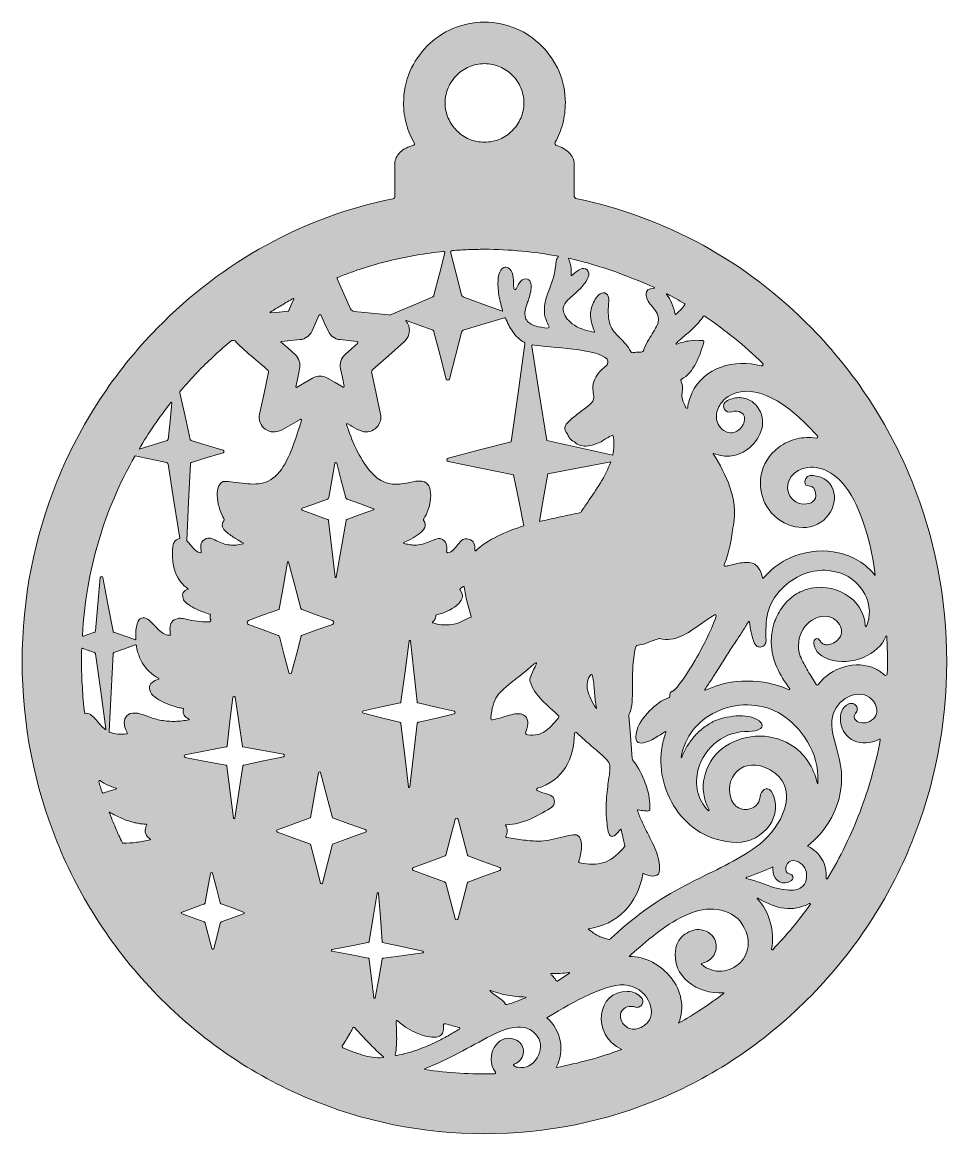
# Model space of a CAD drawing. Header units: inches. Extents: x 4.7 to 13, y 2.8 to 12.8.
import ezdxf

# ---------------------------------------------------------------- set-up
doc = ezdxf.new("R2010")
doc.units = ezdxf.units.IN
doc.header["$MEASUREMENT"] = 0
doc.layers.add('_U+0421_U+043B_U+043E_U+0439 1', color=7, linetype='Continuous')

# ---------------------------------------------------------------- blocks, each defined once
blk = doc.blocks.new('block 2')
at = {"layer": '_U+0421_U+043B_U+043E_U+0439 1', "true_color": 0xffffff}
h = blk.add_hatch(color=7, dxfattribs=at)
edge = h.paths.add_edge_path()
edge.add_spline(control_points=[(8.639, 12.302), (8.671, 12.333), (8.709, 12.359), (8.751, 12.377), (8.793, 12.395), (8.84, 12.405), (8.888, 12.405), (8.938, 12.405), (8.984, 12.395), (9.027, 12.377), (9.069, 12.359), (9.107, 12.333), (9.139, 12.302), (9.171, 12.269), (9.197, 12.231), (9.215, 12.189), (9.233, 12.147), (9.243, 12.1), (9.243, 12.052), (9.243, 12.003), (9.233, 11.956), (9.215, 11.914), (9.197, 11.872), (9.171, 11.834), (9.139, 11.802), (9.107, 11.77), (9.069, 11.744), (9.027, 11.726), (8.984, 11.708), (8.938, 11.699), (8.888, 11.699), (8.84, 11.699), (8.793, 11.708), (8.751, 11.726), (8.709, 11.744), (8.671, 11.77), (8.639, 11.802), (8.607, 11.834), (8.581, 11.872), (8.563, 11.914), (8.545, 11.956), (8.534, 12.003), (8.534, 12.052), (8.534, 12.1), (8.545, 12.147), (8.563, 12.189), (8.581, 12.231), (8.607, 12.269), (8.639, 12.302), (8.639, 12.302), (8.639, 12.302), (8.639, 12.302), (8.639, 12.302), (8.639, 12.302), (8.639, 12.302)], knot_values=[0, 0, 0, 0, 1, 1, 1, 2, 2, 2, 3, 3, 3, 4, 4, 4, 5, 5, 5, 6, 6, 6, 7, 7, 7, 8, 8, 8, 9, 9, 9, 10, 10, 10, 11, 11, 11, 12, 12, 12, 13, 13, 13, 14, 14, 14, 15, 15, 15, 16, 16, 16, 17, 17, 17, 18, 18, 18, 18], degree=3, periodic=1)
edge = h.paths.add_edge_path()
edge.add_spline(control_points=[(11.794, 5.366), (11.878, 5.434), (11.945, 5.511), (11.994, 5.595), (12.044, 5.679), (12.077, 5.769), (12.092, 5.864), (12.12, 6.027), (12.078, 6.163), (12.045, 6.284), (12.012, 6.404), (11.988, 6.509), (12.051, 6.609), (12.096, 6.679), (12.165, 6.722), (12.232, 6.731), (12.3, 6.74), (12.365, 6.714), (12.401, 6.645), (12.414, 6.621), (12.419, 6.596), (12.417, 6.573), (12.414, 6.55), (12.405, 6.529), (12.387, 6.512), (12.345, 6.471), (12.29, 6.467), (12.254, 6.481), (12.217, 6.496), (12.198, 6.528), (12.227, 6.561), (12.236, 6.57), (12.241, 6.581), (12.241, 6.593), (12.242, 6.605), (12.239, 6.617), (12.232, 6.627), (12.224, 6.638), (12.214, 6.644), (12.203, 6.648), (12.191, 6.651), (12.179, 6.65), (12.167, 6.645), (12.135, 6.632), (12.114, 6.608), (12.102, 6.58), (12.09, 6.551), (12.087, 6.517), (12.091, 6.484), (12.102, 6.401), (12.149, 6.341), (12.213, 6.313), (12.277, 6.284), (12.359, 6.287), (12.44, 6.327), (12.442, 6.329), (12.444, 6.328), (12.446, 6.327), (12.447, 6.326), (12.448, 6.324), (12.448, 6.321), (12.407, 6.1), (12.346, 5.884), (12.266, 5.675), (12.187, 5.466), (12.089, 5.266), (11.973, 5.074), (11.971, 5.071), (11.968, 5.071), (11.965, 5.072), (11.963, 5.073), (11.961, 5.075), (11.961, 5.078), (11.967, 5.139), (11.953, 5.198), (11.923, 5.248), (11.894, 5.299), (11.849, 5.34), (11.794, 5.366), (11.794, 5.366), (11.794, 5.366), (11.794, 5.366), (11.794, 5.366), (11.794, 5.366), (11.794, 5.366)], knot_values=[0, 0, 0, 0, 1, 1, 1, 2, 2, 2, 3, 3, 3, 4, 4, 4, 5, 5, 5, 6, 6, 6, 7, 7, 7, 8, 8, 8, 9, 9, 9, 10, 10, 10, 11, 11, 11, 12, 12, 12, 13, 13, 13, 14, 14, 14, 15, 15, 15, 16, 16, 16, 17, 17, 17, 18, 18, 18, 19, 19, 19, 20, 20, 20, 21, 21, 21, 22, 22, 22, 23, 23, 23, 24, 24, 24, 25, 25, 25, 26, 26, 26, 27, 27, 27, 28, 28, 28, 28], degree=3, periodic=1)
edge = h.paths.add_edge_path()
edge.add_spline(control_points=[(11.368, 4.886), (11.44, 4.846), (11.512, 4.816), (11.585, 4.807), (11.659, 4.797), (11.734, 4.808), (11.81, 4.85), (11.813, 4.851), (11.816, 4.85), (11.818, 4.848), (11.82, 4.846), (11.82, 4.843), (11.818, 4.841), (11.768, 4.769), (11.714, 4.7), (11.658, 4.632), (11.602, 4.564), (11.543, 4.498), (11.481, 4.434), (11.479, 4.431), (11.477, 4.431), (11.474, 4.432), (11.472, 4.434), (11.471, 4.436), (11.471, 4.439), (11.486, 4.52), (11.482, 4.603), (11.459, 4.682), (11.437, 4.76), (11.397, 4.834), (11.341, 4.895), (11.34, 4.897), (11.341, 4.897), (11.342, 4.898), (11.344, 4.898), (11.346, 4.898), (11.346, 4.898), (11.346, 4.898), (11.357, 4.892), (11.357, 4.892), (11.357, 4.892), (11.368, 4.886), (11.368, 4.886)], knot_values=[0, 0, 0, 0, 1, 1, 1, 2, 2, 2, 3, 3, 3, 4, 4, 4, 5, 5, 5, 6, 6, 6, 7, 7, 7, 8, 8, 8, 9, 9, 9, 10, 10, 10, 11, 11, 11, 12, 12, 12, 13, 13, 13, 14, 14, 14, 14], degree=3, periodic=1)
edge = h.paths.add_edge_path()
edge.add_spline(control_points=[(10.189, 4.373), (10.306, 4.476), (10.472, 4.628), (10.649, 4.72), (10.826, 4.812), (11.013, 4.844), (11.171, 4.71), (11.302, 4.556), (11.275, 4.405), (11.187, 4.317), (11.1, 4.23), (10.952, 4.205), (10.84, 4.303), (10.839, 4.304), (10.839, 4.306), (10.839, 4.308), (10.839, 4.309), (10.841, 4.31), (10.843, 4.311), (10.888, 4.32), (10.927, 4.347), (10.95, 4.383), (10.973, 4.419), (10.981, 4.464), (10.965, 4.511), (10.956, 4.538), (10.94, 4.561), (10.918, 4.578), (10.896, 4.596), (10.869, 4.608), (10.838, 4.613), (10.787, 4.621), (10.734, 4.604), (10.692, 4.573), (10.649, 4.541), (10.617, 4.495), (10.609, 4.444), (10.588, 4.316), (10.638, 4.213), (10.721, 4.144), (10.804, 4.074), (10.921, 4.039), (11.036, 4.046), (11.038, 4.046), (11.04, 4.044), (11.04, 4.043), (11.041, 4.042), (11.04, 4.04), (11.039, 4.039), (10.974, 3.989), (10.908, 3.943), (10.841, 3.899), (10.773, 3.854), (10.705, 3.813), (10.635, 3.773), (10.693, 3.918), (10.656, 4.069), (10.567, 4.182), (10.478, 4.296), (10.338, 4.373), (10.189, 4.373), (10.189, 4.373), (10.189, 4.373), (10.189, 4.373), (10.189, 4.373), (10.189, 4.373), (10.189, 4.373)], knot_values=[0, 0, 0, 0, 1, 1, 1, 2, 2, 2, 3, 3, 3, 4, 4, 4, 5, 5, 5, 6, 6, 6, 7, 7, 7, 8, 8, 8, 9, 9, 9, 10, 10, 10, 11, 11, 11, 12, 12, 12, 13, 13, 13, 14, 14, 14, 15, 15, 15, 16, 16, 16, 17, 17, 17, 18, 18, 18, 19, 19, 19, 20, 20, 20, 21, 21, 21, 22, 22, 22, 22], degree=3, periodic=1)
edge = h.paths.add_edge_path()
edge.add_spline(control_points=[(9.45, 3.82), (9.525, 3.868), (9.655, 3.946), (9.788, 4.009), (9.921, 4.073), (10.057, 4.123), (10.145, 4.117), (10.251, 4.109), (10.325, 4.05), (10.362, 3.981), (10.399, 3.912), (10.399, 3.832), (10.359, 3.783), (10.339, 3.759), (10.308, 3.736), (10.272, 3.725), (10.237, 3.713), (10.198, 3.714), (10.165, 3.74), (10.141, 3.757), (10.123, 3.782), (10.115, 3.808), (10.107, 3.835), (10.109, 3.863), (10.127, 3.887), (10.144, 3.91), (10.168, 3.92), (10.189, 3.923), (10.211, 3.926), (10.23, 3.923), (10.239, 3.919), (10.25, 3.914), (10.263, 3.914), (10.274, 3.917), (10.285, 3.92), (10.295, 3.927), (10.303, 3.937), (10.31, 3.946), (10.313, 3.958), (10.313, 3.969), (10.313, 3.981), (10.309, 3.992), (10.301, 4.002), (10.287, 4.019), (10.268, 4.033), (10.247, 4.043), (10.226, 4.052), (10.201, 4.058), (10.175, 4.059), (10.037, 4.063), (9.954, 3.965), (9.941, 3.85), (9.928, 3.734), (9.984, 3.601), (10.124, 3.536), (10.029, 3.501), (9.932, 3.47), (9.833, 3.443), (9.735, 3.416), (9.635, 3.393), (9.534, 3.374), (9.573, 3.449), (9.585, 3.533), (9.57, 3.613), (9.555, 3.692), (9.515, 3.766), (9.45, 3.82), (9.45, 3.82), (9.45, 3.82), (9.45, 3.82), (9.45, 3.82), (9.45, 3.82), (9.45, 3.82)], knot_values=[0, 0, 0, 0, 1, 1, 1, 2, 2, 2, 3, 3, 3, 4, 4, 4, 5, 5, 5, 6, 6, 6, 7, 7, 7, 8, 8, 8, 9, 9, 9, 10, 10, 10, 11, 11, 11, 12, 12, 12, 13, 13, 13, 14, 14, 14, 15, 15, 15, 16, 16, 16, 17, 17, 17, 18, 18, 18, 19, 19, 19, 20, 20, 20, 21, 21, 21, 22, 22, 22, 23, 23, 23, 24, 24, 24, 24], degree=3, periodic=1)
edge = h.paths.add_edge_path()
edge.add_spline(control_points=[(8.951, 3.662), (9.083, 3.73), (9.174, 3.745), (9.238, 3.735), (9.302, 3.725), (9.338, 3.69), (9.363, 3.656), (9.407, 3.598), (9.399, 3.52), (9.362, 3.461), (9.326, 3.401), (9.26, 3.36), (9.188, 3.376), (9.181, 3.377), (9.174, 3.379), (9.168, 3.382), (9.162, 3.385), (9.157, 3.388), (9.152, 3.391), (9.15, 3.393), (9.149, 3.396), (9.149, 3.399), (9.15, 3.401), (9.152, 3.404), (9.155, 3.405), (9.16, 3.406), (9.165, 3.408), (9.171, 3.411), (9.176, 3.413), (9.181, 3.416), (9.185, 3.419), (9.204, 3.431), (9.218, 3.447), (9.228, 3.466), (9.237, 3.485), (9.241, 3.507), (9.239, 3.528), (9.237, 3.55), (9.229, 3.57), (9.216, 3.587), (9.203, 3.604), (9.184, 3.618), (9.162, 3.627), (9.083, 3.659), (9.014, 3.619), (8.977, 3.555), (8.94, 3.491), (8.936, 3.401), (8.987, 3.333), (8.989, 3.33), (8.989, 3.326), (8.987, 3.323), (8.986, 3.32), (8.983, 3.318), (8.979, 3.318), (8.875, 3.315), (8.771, 3.317), (8.667, 3.323), (8.563, 3.329), (8.459, 3.34), (8.356, 3.356), (8.353, 3.356), (8.352, 3.358), (8.351, 3.361), (8.351, 3.363), (8.352, 3.365), (8.355, 3.366), (8.461, 3.405), (8.56, 3.453), (8.657, 3.505), (8.755, 3.556), (8.851, 3.611), (8.951, 3.662), (8.951, 3.662), (8.951, 3.662), (8.951, 3.662), (8.951, 3.662), (8.951, 3.662), (8.951, 3.662)], knot_values=[0, 0, 0, 0, 1, 1, 1, 2, 2, 2, 3, 3, 3, 4, 4, 4, 5, 5, 5, 6, 6, 6, 7, 7, 7, 8, 8, 8, 9, 9, 9, 10, 10, 10, 11, 11, 11, 12, 12, 12, 13, 13, 13, 14, 14, 14, 15, 15, 15, 16, 16, 16, 17, 17, 17, 18, 18, 18, 19, 19, 19, 20, 20, 20, 21, 21, 21, 22, 22, 22, 23, 23, 23, 24, 24, 24, 25, 25, 25, 26, 26, 26, 26], degree=3, periodic=1)
edge = h.paths.add_edge_path()
edge.add_spline(control_points=[(5.517, 5.67), (5.554, 5.649), (5.59, 5.631), (5.625, 5.616), (5.659, 5.601), (5.694, 5.589), (5.727, 5.581), (5.733, 5.579), (5.739, 5.578), (5.744, 5.576), (5.75, 5.575), (5.755, 5.574), (5.761, 5.573), (5.775, 5.57), (5.789, 5.568), (5.803, 5.566), (5.817, 5.564), (5.831, 5.563), (5.845, 5.562), (5.847, 5.562), (5.849, 5.561), (5.851, 5.56), (5.852, 5.558), (5.853, 5.557), (5.852, 5.556), (5.839, 5.534), (5.835, 5.511), (5.838, 5.49), (5.842, 5.469), (5.854, 5.45), (5.873, 5.436), (5.875, 5.434), (5.877, 5.433), (5.879, 5.431), (5.881, 5.43), (5.883, 5.429), (5.885, 5.428), (5.886, 5.427), (5.886, 5.426), (5.886, 5.424), (5.885, 5.423), (5.883, 5.422), (5.882, 5.422), (5.841, 5.412), (5.801, 5.405), (5.761, 5.4), (5.72, 5.395), (5.68, 5.392), (5.638, 5.391), (5.637, 5.391), (5.636, 5.392), (5.635, 5.392), (5.633, 5.393), (5.632, 5.394), (5.632, 5.395), (5.61, 5.44), (5.59, 5.485), (5.57, 5.531), (5.551, 5.576), (5.532, 5.622), (5.514, 5.668), (5.514, 5.669), (5.514, 5.67), (5.515, 5.67), (5.515, 5.671), (5.516, 5.671), (5.517, 5.67), (5.517, 5.67), (5.517, 5.67), (5.517, 5.67), (5.517, 5.67), (5.517, 5.67), (5.517, 5.67)], knot_values=[0, 0, 0, 0, 1, 1, 1, 2, 2, 2, 3, 3, 3, 4, 4, 4, 5, 5, 5, 6, 6, 6, 7, 7, 7, 8, 8, 8, 9, 9, 9, 10, 10, 10, 11, 11, 11, 12, 12, 12, 13, 13, 13, 14, 14, 14, 15, 15, 15, 16, 16, 16, 17, 17, 17, 18, 18, 18, 19, 19, 19, 20, 20, 20, 21, 21, 21, 22, 22, 22, 23, 23, 23, 24, 24, 24, 24], degree=3, periodic=1)
edge = h.paths.add_edge_path()
edge.add_spline(control_points=[(5.577, 5.882), (5.559, 5.873), (5.541, 5.868), (5.522, 5.863), (5.504, 5.858), (5.485, 5.853), (5.469, 5.844), (5.465, 5.842), (5.461, 5.842), (5.457, 5.843), (5.454, 5.845), (5.451, 5.848), (5.449, 5.852), (5.444, 5.867), (5.439, 5.883), (5.434, 5.899), (5.429, 5.915), (5.424, 5.93), (5.42, 5.946), (5.419, 5.95), (5.42, 5.953), (5.423, 5.955), (5.426, 5.956), (5.429, 5.957), (5.432, 5.955), (5.454, 5.939), (5.477, 5.926), (5.501, 5.915), (5.525, 5.904), (5.55, 5.894), (5.576, 5.887), (5.577, 5.887), (5.578, 5.886), (5.578, 5.885), (5.578, 5.883), (5.578, 5.882), (5.577, 5.882)], knot_values=[0, 0, 0, 0, 1, 1, 1, 2, 2, 2, 3, 3, 3, 4, 4, 4, 5, 5, 5, 6, 6, 6, 7, 7, 7, 8, 8, 8, 9, 9, 9, 10, 10, 10, 11, 11, 11, 12, 12, 12, 12], degree=3, periodic=1)
edge = h.paths.add_edge_path()
edge.add_spline(control_points=[(5.39, 7.095), (5.39, 7.095), (5.437, 6.758), (5.437, 6.758), (5.437, 6.758), (5.484, 6.421), (5.484, 6.421), (5.484, 6.418), (5.483, 6.416), (5.481, 6.415), (5.48, 6.414), (5.477, 6.414), (5.476, 6.416), (5.444, 6.441), (5.417, 6.479), (5.388, 6.51), (5.36, 6.542), (5.331, 6.565), (5.297, 6.56), (5.297, 6.559), (5.296, 6.56), (5.295, 6.561), (5.294, 6.561), (5.293, 6.562), (5.293, 6.563), (5.283, 6.639), (5.276, 6.716), (5.272, 6.793), (5.267, 6.87), (5.265, 6.948), (5.265, 7.026), (5.265, 7.044), (5.265, 7.063), (5.265, 7.082), (5.265, 7.101), (5.266, 7.12), (5.266, 7.139), (5.266, 7.141), (5.268, 7.143), (5.269, 7.144), (5.271, 7.145), (5.273, 7.146), (5.275, 7.145), (5.275, 7.145), (5.328, 7.126), (5.328, 7.126), (5.328, 7.126), (5.38, 7.107), (5.38, 7.107), (5.383, 7.106), (5.385, 7.105), (5.387, 7.103), (5.389, 7.1), (5.39, 7.098), (5.39, 7.095)], knot_values=[0, 0, 0, 0, 1, 1, 1, 2, 2, 2, 3, 3, 3, 4, 4, 4, 5, 5, 5, 6, 6, 6, 7, 7, 7, 8, 8, 8, 9, 9, 9, 10, 10, 10, 11, 11, 11, 12, 12, 12, 13, 13, 13, 14, 14, 14, 15, 15, 15, 16, 16, 16, 17, 17, 17, 18, 18, 18, 18], degree=3, periodic=1)
edge = h.paths.add_edge_path()
edge.add_spline(control_points=[(5.782, 8.938), (5.825, 9.011), (5.87, 9.082), (5.918, 9.152), (5.966, 9.222), (6.017, 9.29), (6.069, 9.357), (6.071, 9.359), (6.073, 9.359), (6.075, 9.358), (6.077, 9.357), (6.079, 9.356), (6.078, 9.353), (6.078, 9.353), (6.061, 9.189), (6.061, 9.189), (6.061, 9.189), (6.043, 9.025), (6.043, 9.025), (6.043, 9.023), (6.042, 9.021), (6.04, 9.019), (6.039, 9.017), (6.037, 9.016), (6.034, 9.015), (6.034, 9.015), (5.908, 8.976), (5.908, 8.976), (5.908, 8.976), (5.782, 8.938), (5.782, 8.938)], knot_values=[0, 0, 0, 0, 1, 1, 1, 2, 2, 2, 3, 3, 3, 4, 4, 4, 5, 5, 5, 6, 6, 6, 7, 7, 7, 8, 8, 8, 9, 9, 9, 10, 10, 10, 10], degree=3, periodic=1)
edge = h.paths.add_edge_path()
edge.add_spline(control_points=[(5.747, 8.877), (5.747, 8.877), (5.888, 8.847), (5.888, 8.847), (5.888, 8.847), (6.03, 8.818), (6.03, 8.818), (6.034, 8.817), (6.037, 8.815), (6.039, 8.812), (6.042, 8.81), (6.043, 8.807), (6.044, 8.803), (6.044, 8.803), (6.096, 8.47), (6.096, 8.47), (6.096, 8.47), (6.148, 8.137), (6.148, 8.137), (6.148, 8.136), (6.148, 8.135), (6.148, 8.134), (6.147, 8.133), (6.146, 8.133), (6.145, 8.133), (6.125, 8.127), (6.111, 8.118), (6.102, 8.107), (6.094, 8.095), (6.089, 8.08), (6.087, 8.063), (6.082, 8.026), (6.081, 7.982), (6.085, 7.939), (6.088, 7.895), (6.098, 7.852), (6.113, 7.817), (6.125, 7.789), (6.14, 7.764), (6.158, 7.741), (6.176, 7.718), (6.198, 7.698), (6.222, 7.681), (6.222, 7.68), (6.223, 7.679), (6.223, 7.678), (6.223, 7.678), (6.223, 7.677), (6.222, 7.676), (6.202, 7.669), (6.188, 7.661), (6.18, 7.648), (6.173, 7.635), (6.172, 7.618), (6.178, 7.594), (6.184, 7.564), (6.228, 7.533), (6.278, 7.507), (6.329, 7.481), (6.386, 7.46), (6.418, 7.452), (6.42, 7.452), (6.422, 7.451), (6.423, 7.449), (6.423, 7.448), (6.424, 7.446), (6.423, 7.444), (6.421, 7.436), (6.42, 7.429), (6.421, 7.422), (6.421, 7.414), (6.423, 7.408), (6.427, 7.401), (6.428, 7.398), (6.427, 7.394), (6.426, 7.391), (6.424, 7.387), (6.421, 7.384), (6.418, 7.384), (6.415, 7.384), (6.413, 7.384), (6.41, 7.384), (6.408, 7.384), (6.405, 7.384), (6.403, 7.384), (6.372, 7.383), (6.34, 7.385), (6.307, 7.388), (6.274, 7.392), (6.24, 7.398), (6.205, 7.406), (6.186, 7.411), (6.17, 7.414), (6.155, 7.415), (6.14, 7.416), (6.127, 7.414), (6.113, 7.408), (6.092, 7.399), (6.078, 7.387), (6.069, 7.369), (6.061, 7.352), (6.058, 7.329), (6.061, 7.299), (6.061, 7.294), (6.061, 7.288), (6.062, 7.283), (6.063, 7.278), (6.063, 7.273), (6.064, 7.268), (6.065, 7.267), (6.064, 7.265), (6.063, 7.264), (6.062, 7.263), (6.061, 7.262), (6.059, 7.262), (6.054, 7.262), (6.049, 7.262), (6.044, 7.263), (6.039, 7.264), (6.035, 7.265), (6.03, 7.266), (5.988, 7.276), (5.95, 7.32), (5.913, 7.358), (5.876, 7.397), (5.84, 7.429), (5.804, 7.417), (5.778, 7.408), (5.765, 7.376), (5.758, 7.338), (5.751, 7.301), (5.752, 7.259), (5.753, 7.23), (5.753, 7.227), (5.752, 7.225), (5.75, 7.223), (5.748, 7.222), (5.746, 7.222), (5.743, 7.223), (5.743, 7.223), (5.649, 7.256), (5.649, 7.256), (5.649, 7.256), (5.555, 7.29), (5.555, 7.29), (5.553, 7.291), (5.551, 7.292), (5.55, 7.294), (5.549, 7.295), (5.548, 7.297), (5.548, 7.299), (5.548, 7.299), (5.502, 7.541), (5.502, 7.541), (5.502, 7.541), (5.457, 7.782), (5.457, 7.782), (5.455, 7.789), (5.45, 7.792), (5.444, 7.792), (5.439, 7.792), (5.434, 7.788), (5.433, 7.781), (5.433, 7.781), (5.411, 7.542), (5.411, 7.542), (5.411, 7.542), (5.39, 7.302), (5.39, 7.302), (5.389, 7.299), (5.388, 7.296), (5.387, 7.294), (5.385, 7.292), (5.383, 7.29), (5.38, 7.289), (5.38, 7.289), (5.331, 7.272), (5.331, 7.272), (5.331, 7.272), (5.283, 7.254), (5.283, 7.254), (5.28, 7.253), (5.277, 7.254), (5.275, 7.255), (5.273, 7.257), (5.272, 7.259), (5.272, 7.262), (5.29, 7.554), (5.337, 7.834), (5.416, 8.102), (5.494, 8.371), (5.604, 8.629), (5.747, 8.877), (5.747, 8.877), (5.747, 8.877), (5.747, 8.877), (5.747, 8.877), (5.747, 8.877), (5.747, 8.877)], knot_values=[0, 0, 0, 0, 1, 1, 1, 2, 2, 2, 3, 3, 3, 4, 4, 4, 5, 5, 5, 6, 6, 6, 7, 7, 7, 8, 8, 8, 9, 9, 9, 10, 10, 10, 11, 11, 11, 12, 12, 12, 13, 13, 13, 14, 14, 14, 15, 15, 15, 16, 16, 16, 17, 17, 17, 18, 18, 18, 19, 19, 19, 20, 20, 20, 21, 21, 21, 22, 22, 22, 23, 23, 23, 24, 24, 24, 25, 25, 25, 26, 26, 26, 27, 27, 27, 28, 28, 28, 29, 29, 29, 30, 30, 30, 31, 31, 31, 32, 32, 32, 33, 33, 33, 34, 34, 34, 35, 35, 35, 36, 36, 36, 37, 37, 37, 38, 38, 38, 39, 39, 39, 40, 40, 40, 41, 41, 41, 42, 42, 42, 43, 43, 43, 44, 44, 44, 45, 45, 45, 46, 46, 46, 47, 47, 47, 48, 48, 48, 49, 49, 49, 50, 50, 50, 51, 51, 51, 52, 52, 52, 53, 53, 53, 54, 54, 54, 55, 55, 55, 56, 56, 56, 57, 57, 57, 58, 58, 58, 59, 59, 59, 60, 60, 60, 61, 61, 61, 62, 62, 62, 63, 63, 63, 64, 64, 64, 65, 65, 65, 66, 66, 66, 66], degree=3, periodic=1)
edge = h.paths.add_edge_path()
edge.add_spline(control_points=[(6.645, 9.911), (6.675, 9.877), (6.731, 9.827), (6.789, 9.777), (6.846, 9.727), (6.905, 9.679), (6.941, 9.648), (6.943, 9.646), (6.945, 9.643), (6.946, 9.64), (6.947, 9.636), (6.947, 9.633), (6.947, 9.629), (6.947, 9.629), (6.906, 9.441), (6.906, 9.441), (6.906, 9.441), (6.865, 9.253), (6.865, 9.253), (6.86, 9.227), (6.862, 9.201), (6.871, 9.177), (6.88, 9.154), (6.896, 9.133), (6.917, 9.117), (6.939, 9.102), (6.963, 9.093), (6.989, 9.092), (7.014, 9.09), (7.039, 9.096), (7.062, 9.109), (7.062, 9.109), (7.146, 9.157), (7.146, 9.157), (7.146, 9.157), (7.23, 9.205), (7.23, 9.205), (7.233, 9.207), (7.237, 9.207), (7.24, 9.204), (7.243, 9.202), (7.244, 9.198), (7.243, 9.194), (7.217, 9.119), (7.192, 9.033), (7.161, 8.951), (7.13, 8.87), (7.094, 8.792), (7.044, 8.732), (6.993, 8.669), (6.938, 8.64), (6.878, 8.629), (6.818, 8.618), (6.753, 8.625), (6.682, 8.634), (6.644, 8.639), (6.612, 8.643), (6.588, 8.645), (6.564, 8.647), (6.548, 8.648), (6.54, 8.645), (6.492, 8.628), (6.48, 8.564), (6.487, 8.495), (6.493, 8.425), (6.519, 8.351), (6.546, 8.313), (6.549, 8.31), (6.55, 8.306), (6.549, 8.303), (6.549, 8.299), (6.548, 8.296), (6.546, 8.293), (6.53, 8.275), (6.528, 8.256), (6.533, 8.239), (6.538, 8.222), (6.551, 8.206), (6.567, 8.193), (6.594, 8.17), (6.623, 8.149), (6.65, 8.132), (6.677, 8.115), (6.701, 8.102), (6.717, 8.093), (6.718, 8.092), (6.719, 8.09), (6.719, 8.089), (6.719, 8.087), (6.717, 8.086), (6.716, 8.085), (6.673, 8.074), (6.634, 8.07), (6.595, 8.075), (6.556, 8.079), (6.519, 8.092), (6.478, 8.113), (6.457, 8.124), (6.44, 8.133), (6.424, 8.136), (6.408, 8.139), (6.392, 8.136), (6.374, 8.125), (6.35, 8.111), (6.341, 8.093), (6.338, 8.073), (6.335, 8.053), (6.339, 8.031), (6.342, 8.008), (6.342, 8.007), (6.341, 8.006), (6.341, 8.005), (6.34, 8.005), (6.339, 8.004), (6.338, 8.004), (6.321, 8.007), (6.308, 8.013), (6.296, 8.022), (6.284, 8.03), (6.273, 8.041), (6.263, 8.054), (6.254, 8.063), (6.246, 8.073), (6.238, 8.083), (6.23, 8.093), (6.222, 8.102), (6.213, 8.111), (6.212, 8.112), (6.212, 8.113), (6.212, 8.114), (6.211, 8.114), (6.211, 8.115), (6.211, 8.116), (6.211, 8.116), (6.228, 8.461), (6.228, 8.461), (6.228, 8.461), (6.245, 8.805), (6.245, 8.805), (6.245, 8.808), (6.246, 8.811), (6.247, 8.813), (6.249, 8.815), (6.252, 8.817), (6.254, 8.818), (6.254, 8.818), (6.396, 8.861), (6.396, 8.861), (6.396, 8.861), (6.538, 8.905), (6.538, 8.905), (6.544, 8.907), (6.547, 8.912), (6.547, 8.916), (6.547, 8.921), (6.544, 8.926), (6.538, 8.928), (6.538, 8.928), (6.395, 8.971), (6.395, 8.971), (6.395, 8.971), (6.252, 9.015), (6.252, 9.015), (6.25, 9.016), (6.248, 9.017), (6.247, 9.019), (6.245, 9.02), (6.244, 9.022), (6.243, 9.025), (6.243, 9.025), (6.196, 9.235), (6.196, 9.235), (6.196, 9.235), (6.15, 9.444), (6.15, 9.444), (6.149, 9.447), (6.149, 9.45), (6.15, 9.452), (6.15, 9.455), (6.151, 9.457), (6.153, 9.459), (6.181, 9.492), (6.209, 9.524), (6.238, 9.556), (6.267, 9.587), (6.297, 9.619), (6.327, 9.65), (6.372, 9.696), (6.418, 9.74), (6.465, 9.784), (6.513, 9.827), (6.561, 9.869), (6.609, 9.909), (6.613, 9.913), (6.62, 9.914), (6.628, 9.915), (6.635, 9.915), (6.642, 9.914), (6.645, 9.911)], knot_values=[0, 0, 0, 0, 1, 1, 1, 2, 2, 2, 3, 3, 3, 4, 4, 4, 5, 5, 5, 6, 6, 6, 7, 7, 7, 8, 8, 8, 9, 9, 9, 10, 10, 10, 11, 11, 11, 12, 12, 12, 13, 13, 13, 14, 14, 14, 15, 15, 15, 16, 16, 16, 17, 17, 17, 18, 18, 18, 19, 19, 19, 20, 20, 20, 21, 21, 21, 22, 22, 22, 23, 23, 23, 24, 24, 24, 25, 25, 25, 26, 26, 26, 27, 27, 27, 28, 28, 28, 29, 29, 29, 30, 30, 30, 31, 31, 31, 32, 32, 32, 33, 33, 33, 34, 34, 34, 35, 35, 35, 36, 36, 36, 37, 37, 37, 38, 38, 38, 39, 39, 39, 40, 40, 40, 41, 41, 41, 42, 42, 42, 43, 43, 43, 44, 44, 44, 45, 45, 45, 46, 46, 46, 47, 47, 47, 48, 48, 48, 49, 49, 49, 50, 50, 50, 51, 51, 51, 52, 52, 52, 53, 53, 53, 54, 54, 54, 55, 55, 55, 56, 56, 56, 57, 57, 57, 58, 58, 58, 59, 59, 59, 60, 60, 60, 61, 61, 61, 62, 62, 62, 63, 63, 63, 64, 64, 64, 65, 65, 65, 66, 66, 66, 66], degree=3, periodic=1)
edge = h.paths.add_edge_path()
edge.add_spline(control_points=[(7.12, 10.178), (7.12, 10.178), (7.042, 10.17), (7.042, 10.17), (7.042, 10.17), (6.965, 10.162), (6.965, 10.162), (6.963, 10.162), (6.962, 10.163), (6.961, 10.165), (6.961, 10.166), (6.961, 10.168), (6.962, 10.169), (6.996, 10.191), (7.03, 10.212), (7.065, 10.232), (7.099, 10.253), (7.134, 10.273), (7.169, 10.292), (7.17, 10.293), (7.172, 10.293), (7.173, 10.292), (7.174, 10.291), (7.175, 10.289), (7.174, 10.287), (7.174, 10.287), (7.151, 10.236), (7.151, 10.236), (7.151, 10.236), (7.128, 10.184), (7.128, 10.184), (7.127, 10.183), (7.126, 10.181), (7.125, 10.18), (7.123, 10.179), (7.121, 10.178), (7.12, 10.178)], knot_values=[0, 0, 0, 0, 1, 1, 1, 2, 2, 2, 3, 3, 3, 4, 4, 4, 5, 5, 5, 6, 6, 6, 7, 7, 7, 8, 8, 8, 9, 9, 9, 10, 10, 10, 11, 11, 11, 12, 12, 12, 12], degree=3, periodic=1)
edge = h.paths.add_edge_path()
edge.add_spline(control_points=[(8.417, 10.303), (8.417, 10.303), (8.234, 10.225), (8.234, 10.225), (8.234, 10.225), (8.05, 10.147), (8.05, 10.147), (8.047, 10.146), (8.043, 10.145), (8.039, 10.144), (8.036, 10.144), (8.032, 10.143), (8.028, 10.144), (8.028, 10.144), (7.872, 10.16), (7.872, 10.16), (7.872, 10.16), (7.717, 10.176), (7.717, 10.176), (7.71, 10.177), (7.703, 10.18), (7.698, 10.184), (7.692, 10.188), (7.688, 10.193), (7.685, 10.199), (7.685, 10.199), (7.624, 10.334), (7.624, 10.334), (7.624, 10.334), (7.564, 10.469), (7.564, 10.469), (7.563, 10.471), (7.563, 10.474), (7.564, 10.477), (7.565, 10.479), (7.567, 10.481), (7.569, 10.482), (7.721, 10.543), (7.876, 10.593), (8.035, 10.632), (8.194, 10.671), (8.356, 10.699), (8.521, 10.716), (8.524, 10.716), (8.528, 10.715), (8.53, 10.712), (8.532, 10.71), (8.533, 10.706), (8.533, 10.702), (8.533, 10.702), (8.483, 10.513), (8.483, 10.513), (8.483, 10.513), (8.434, 10.323), (8.434, 10.323), (8.433, 10.319), (8.431, 10.314), (8.428, 10.311), (8.425, 10.308), (8.421, 10.305), (8.417, 10.303)], knot_values=[0, 0, 0, 0, 1, 1, 1, 2, 2, 2, 3, 3, 3, 4, 4, 4, 5, 5, 5, 6, 6, 6, 7, 7, 7, 8, 8, 8, 9, 9, 9, 10, 10, 10, 11, 11, 11, 12, 12, 12, 13, 13, 13, 14, 14, 14, 15, 15, 15, 16, 16, 16, 17, 17, 17, 18, 18, 18, 19, 19, 19, 20, 20, 20, 20], degree=3, periodic=1)
edge = h.paths.add_edge_path()
edge.add_spline(control_points=[(9.529, 10.592), (9.526, 10.551), (9.518, 10.515), (9.508, 10.481), (9.499, 10.447), (9.486, 10.415), (9.475, 10.384), (9.46, 10.345), (9.446, 10.308), (9.437, 10.27), (9.428, 10.231), (9.424, 10.192), (9.43, 10.149), (9.433, 10.13), (9.438, 10.112), (9.445, 10.095), (9.451, 10.078), (9.459, 10.061), (9.468, 10.044), (9.471, 10.04), (9.47, 10.035), (9.468, 10.031), (9.465, 10.028), (9.461, 10.025), (9.456, 10.026), (9.422, 10.03), (9.381, 10.035), (9.345, 10.046), (9.309, 10.058), (9.278, 10.076), (9.262, 10.107), (9.254, 10.124), (9.251, 10.146), (9.253, 10.172), (9.256, 10.197), (9.264, 10.227), (9.277, 10.261), (9.285, 10.281), (9.301, 10.326), (9.307, 10.368), (9.313, 10.411), (9.309, 10.452), (9.276, 10.465), (9.252, 10.475), (9.231, 10.465), (9.215, 10.447), (9.198, 10.43), (9.184, 10.403), (9.174, 10.379), (9.171, 10.373), (9.166, 10.371), (9.161, 10.372), (9.156, 10.373), (9.152, 10.377), (9.152, 10.383), (9.151, 10.398), (9.151, 10.413), (9.15, 10.429), (9.15, 10.444), (9.149, 10.46), (9.147, 10.475), (9.143, 10.515), (9.133, 10.54), (9.121, 10.554), (9.109, 10.569), (9.095, 10.573), (9.082, 10.574), (9.071, 10.574), (9.057, 10.571), (9.044, 10.558), (9.031, 10.545), (9.019, 10.521), (9.013, 10.48), (9.008, 10.44), (9.009, 10.392), (9.016, 10.342), (9.023, 10.292), (9.035, 10.239), (9.052, 10.188), (9.052, 10.185), (9.052, 10.183), (9.05, 10.181), (9.048, 10.179), (9.046, 10.179), (9.043, 10.18), (9.043, 10.18), (8.873, 10.241), (8.873, 10.241), (8.873, 10.241), (8.703, 10.303), (8.703, 10.303), (8.698, 10.305), (8.693, 10.308), (8.69, 10.312), (8.687, 10.315), (8.684, 10.32), (8.683, 10.325), (8.683, 10.325), (8.634, 10.513), (8.634, 10.513), (8.634, 10.513), (8.585, 10.701), (8.585, 10.701), (8.583, 10.707), (8.585, 10.712), (8.587, 10.716), (8.59, 10.72), (8.595, 10.723), (8.6, 10.723), (8.648, 10.727), (8.696, 10.73), (8.744, 10.732), (8.792, 10.734), (8.84, 10.735), (8.888, 10.735), (9.001, 10.735), (9.114, 10.729), (9.225, 10.719), (9.336, 10.708), (9.446, 10.693), (9.555, 10.672), (9.544, 10.661), (9.538, 10.646), (9.534, 10.631), (9.531, 10.615), (9.53, 10.601), (9.529, 10.592), (9.529, 10.592), (9.529, 10.592), (9.529, 10.592), (9.529, 10.592), (9.529, 10.592), (9.529, 10.592)], knot_values=[0, 0, 0, 0, 1, 1, 1, 2, 2, 2, 3, 3, 3, 4, 4, 4, 5, 5, 5, 6, 6, 6, 7, 7, 7, 8, 8, 8, 9, 9, 9, 10, 10, 10, 11, 11, 11, 12, 12, 12, 13, 13, 13, 14, 14, 14, 15, 15, 15, 16, 16, 16, 17, 17, 17, 18, 18, 18, 19, 19, 19, 20, 20, 20, 21, 21, 21, 22, 22, 22, 23, 23, 23, 24, 24, 24, 25, 25, 25, 26, 26, 26, 27, 27, 27, 28, 28, 28, 29, 29, 29, 30, 30, 30, 31, 31, 31, 32, 32, 32, 33, 33, 33, 34, 34, 34, 35, 35, 35, 36, 36, 36, 37, 37, 37, 38, 38, 38, 39, 39, 39, 40, 40, 40, 41, 41, 41, 42, 42, 42, 43, 43, 43, 44, 44, 44, 44], degree=3, periodic=1)
edge = h.paths.add_edge_path()
edge.add_spline(control_points=[(10.754, 9.44), (10.744, 9.418), (10.736, 9.397), (10.73, 9.375), (10.723, 9.354), (10.719, 9.333), (10.717, 9.312), (10.716, 9.308), (10.713, 9.305), (10.709, 9.305), (10.706, 9.304), (10.702, 9.306), (10.7, 9.31), (10.679, 9.353), (10.67, 9.381), (10.666, 9.4), (10.662, 9.419), (10.664, 9.43), (10.666, 9.44), (10.669, 9.456), (10.671, 9.47), (10.67, 9.488), (10.669, 9.507), (10.665, 9.528), (10.656, 9.557), (10.655, 9.558), (10.655, 9.56), (10.656, 9.562), (10.656, 9.563), (10.658, 9.564), (10.659, 9.565), (10.717, 9.595), (10.758, 9.649), (10.789, 9.709), (10.821, 9.77), (10.843, 9.839), (10.861, 9.898), (10.862, 9.902), (10.862, 9.905), (10.86, 9.908), (10.858, 9.911), (10.855, 9.913), (10.851, 9.913), (10.807, 9.918), (10.77, 9.918), (10.733, 9.912), (10.697, 9.907), (10.661, 9.897), (10.618, 9.882), (10.616, 9.882), (10.613, 9.883), (10.612, 9.884), (10.611, 9.886), (10.611, 9.889), (10.613, 9.891), (10.623, 9.9), (10.633, 9.909), (10.643, 9.917), (10.653, 9.926), (10.662, 9.934), (10.67, 9.94), (10.702, 9.968), (10.737, 9.997), (10.769, 10.028), (10.801, 10.06), (10.832, 10.093), (10.856, 10.13), (10.858, 10.132), (10.86, 10.134), (10.862, 10.134), (10.865, 10.135), (10.868, 10.134), (10.87, 10.133), (10.962, 10.071), (11.052, 10.005), (11.138, 9.934), (11.225, 9.864), (11.309, 9.789), (11.39, 9.71), (11.395, 9.705), (11.395, 9.698), (11.392, 9.693), (11.389, 9.688), (11.384, 9.685), (11.377, 9.687), (11.259, 9.718), (11.129, 9.715), (11.017, 9.675), (10.904, 9.635), (10.807, 9.558), (10.754, 9.44), (10.754, 9.44), (10.754, 9.44), (10.754, 9.44), (10.754, 9.44), (10.754, 9.44), (10.754, 9.44)], knot_values=[0, 0, 0, 0, 1, 1, 1, 2, 2, 2, 3, 3, 3, 4, 4, 4, 5, 5, 5, 6, 6, 6, 7, 7, 7, 8, 8, 8, 9, 9, 9, 10, 10, 10, 11, 11, 11, 12, 12, 12, 13, 13, 13, 14, 14, 14, 15, 15, 15, 16, 16, 16, 17, 17, 17, 18, 18, 18, 19, 19, 19, 20, 20, 20, 21, 21, 21, 22, 22, 22, 23, 23, 23, 24, 24, 24, 25, 25, 25, 26, 26, 26, 27, 27, 27, 28, 28, 28, 29, 29, 29, 30, 30, 30, 31, 31, 31, 32, 32, 32, 32], degree=3, periodic=1)
edge = h.paths.add_edge_path()
edge.add_spline(control_points=[(12.405, 6.96), (12.318, 7.003), (12.218, 7.006), (12.126, 6.979), (12.033, 6.952), (11.949, 6.895), (11.891, 6.82), (11.889, 6.816), (11.885, 6.815), (11.881, 6.815), (11.877, 6.815), (11.873, 6.817), (11.871, 6.821), (11.85, 6.858), (11.823, 6.899), (11.797, 6.942), (11.771, 6.985), (11.746, 7.03), (11.729, 7.076), (11.699, 7.16), (11.712, 7.248), (11.754, 7.316), (11.795, 7.384), (11.866, 7.432), (11.951, 7.434), (12.005, 7.435), (12.055, 7.402), (12.081, 7.359), (12.107, 7.315), (12.109, 7.261), (12.065, 7.219), (12.051, 7.205), (12.032, 7.193), (12.013, 7.186), (11.994, 7.179), (11.975, 7.176), (11.958, 7.178), (11.948, 7.179), (11.939, 7.182), (11.931, 7.187), (11.923, 7.192), (11.916, 7.199), (11.911, 7.208), (11.88, 7.254), (11.849, 7.231), (11.851, 7.188), (11.852, 7.145), (11.886, 7.082), (11.983, 7.048), (12.087, 7.012), (12.201, 7.023), (12.297, 7.063), (12.392, 7.103), (12.468, 7.172), (12.498, 7.252), (12.498, 7.254), (12.5, 7.255), (12.502, 7.255), (12.504, 7.255), (12.506, 7.253), (12.506, 7.251), (12.509, 7.213), (12.51, 7.176), (12.511, 7.138), (12.513, 7.101), (12.513, 7.063), (12.513, 7.026), (12.513, 7.007), (12.513, 6.989), (12.513, 6.971), (12.512, 6.952), (12.512, 6.934), (12.511, 6.916), (12.511, 6.91), (12.507, 6.905), (12.502, 6.903), (12.498, 6.901), (12.492, 6.901), (12.487, 6.905), (12.474, 6.916), (12.461, 6.926), (12.448, 6.936), (12.434, 6.945), (12.42, 6.953), (12.405, 6.96), (12.405, 6.96), (12.405, 6.96), (12.405, 6.96), (12.405, 6.96), (12.405, 6.96), (12.405, 6.96)], knot_values=[0, 0, 0, 0, 1, 1, 1, 2, 2, 2, 3, 3, 3, 4, 4, 4, 5, 5, 5, 6, 6, 6, 7, 7, 7, 8, 8, 8, 9, 9, 9, 10, 10, 10, 11, 11, 11, 12, 12, 12, 13, 13, 13, 14, 14, 14, 15, 15, 15, 16, 16, 16, 17, 17, 17, 18, 18, 18, 19, 19, 19, 20, 20, 20, 21, 21, 21, 22, 22, 22, 23, 23, 23, 24, 24, 24, 25, 25, 25, 26, 26, 26, 27, 27, 27, 28, 28, 28, 29, 29, 29, 30, 30, 30, 30], degree=3, periodic=1)
edge = h.paths.add_edge_path()
edge.add_spline(control_points=[(5.787, 7.063), (5.801, 7.03), (5.819, 6.999), (5.842, 6.971), (5.864, 6.943), (5.89, 6.919), (5.92, 6.899), (5.927, 6.894), (5.933, 6.89), (5.94, 6.886), (5.947, 6.882), (5.953, 6.879), (5.96, 6.876), (5.961, 6.875), (5.962, 6.874), (5.961, 6.872), (5.961, 6.871), (5.961, 6.87), (5.959, 6.869), (5.934, 6.861), (5.913, 6.852), (5.899, 6.839), (5.884, 6.826), (5.876, 6.809), (5.876, 6.785), (5.875, 6.741), (5.924, 6.7), (5.983, 6.669), (6.041, 6.639), (6.11, 6.617), (6.147, 6.61), (6.152, 6.609), (6.157, 6.608), (6.162, 6.607), (6.167, 6.606), (6.173, 6.605), (6.178, 6.605), (6.179, 6.605), (6.18, 6.604), (6.181, 6.603), (6.182, 6.602), (6.182, 6.6), (6.182, 6.599), (6.175, 6.577), (6.178, 6.559), (6.187, 6.544), (6.196, 6.529), (6.212, 6.517), (6.231, 6.508), (6.232, 6.507), (6.233, 6.506), (6.233, 6.505), (6.233, 6.504), (6.232, 6.503), (6.231, 6.503), (6.21, 6.498), (6.19, 6.495), (6.169, 6.492), (6.148, 6.49), (6.128, 6.488), (6.107, 6.488), (6.065, 6.487), (6.024, 6.489), (5.984, 6.497), (5.943, 6.504), (5.904, 6.515), (5.867, 6.53), (5.816, 6.551), (5.776, 6.562), (5.745, 6.563), (5.713, 6.564), (5.69, 6.556), (5.673, 6.538), (5.657, 6.523), (5.649, 6.503), (5.649, 6.478), (5.649, 6.452), (5.658, 6.422), (5.674, 6.387), (5.675, 6.384), (5.675, 6.382), (5.674, 6.379), (5.673, 6.377), (5.671, 6.376), (5.668, 6.375), (5.643, 6.372), (5.617, 6.371), (5.592, 6.373), (5.567, 6.375), (5.542, 6.38), (5.518, 6.39), (5.516, 6.391), (5.515, 6.392), (5.514, 6.394), (5.513, 6.396), (5.512, 6.398), (5.513, 6.4), (5.513, 6.4), (5.53, 6.748), (5.53, 6.748), (5.53, 6.748), (5.548, 7.096), (5.548, 7.096), (5.549, 7.099), (5.549, 7.101), (5.551, 7.103), (5.552, 7.105), (5.554, 7.106), (5.556, 7.107), (5.556, 7.107), (5.652, 7.141), (5.652, 7.141), (5.652, 7.141), (5.748, 7.176), (5.748, 7.176), (5.75, 7.177), (5.753, 7.177), (5.755, 7.175), (5.757, 7.174), (5.758, 7.172), (5.758, 7.17), (5.761, 7.151), (5.765, 7.133), (5.769, 7.115), (5.774, 7.098), (5.78, 7.081), (5.787, 7.063), (5.787, 7.063), (5.787, 7.063), (5.787, 7.063), (5.787, 7.063), (5.787, 7.063), (5.787, 7.063)], knot_values=[0, 0, 0, 0, 1, 1, 1, 2, 2, 2, 3, 3, 3, 4, 4, 4, 5, 5, 5, 6, 6, 6, 7, 7, 7, 8, 8, 8, 9, 9, 9, 10, 10, 10, 11, 11, 11, 12, 12, 12, 13, 13, 13, 14, 14, 14, 15, 15, 15, 16, 16, 16, 17, 17, 17, 18, 18, 18, 19, 19, 19, 20, 20, 20, 21, 21, 21, 22, 22, 22, 23, 23, 23, 24, 24, 24, 25, 25, 25, 26, 26, 26, 27, 27, 27, 28, 28, 28, 29, 29, 29, 30, 30, 30, 31, 31, 31, 32, 32, 32, 33, 33, 33, 34, 34, 34, 35, 35, 35, 36, 36, 36, 37, 37, 37, 38, 38, 38, 39, 39, 39, 40, 40, 40, 41, 41, 41, 42, 42, 42, 43, 43, 43, 44, 44, 44, 44], degree=3, periodic=1)
edge = h.paths.add_edge_path()
edge.add_spline(control_points=[(10.411, 10.384), (10.362, 10.385), (10.342, 10.363), (10.342, 10.332), (10.341, 10.301), (10.36, 10.262), (10.39, 10.229), (10.439, 10.174), (10.456, 10.134), (10.453, 10.096), (10.45, 10.059), (10.427, 10.022), (10.397, 9.974), (10.383, 9.953), (10.369, 9.93), (10.355, 9.905), (10.341, 9.879), (10.328, 9.852), (10.318, 9.821), (10.317, 9.818), (10.315, 9.816), (10.312, 9.814), (10.31, 9.812), (10.307, 9.811), (10.304, 9.811), (10.291, 9.811), (10.277, 9.811), (10.263, 9.809), (10.249, 9.808), (10.235, 9.807), (10.222, 9.805), (10.219, 9.804), (10.215, 9.805), (10.212, 9.806), (10.209, 9.808), (10.206, 9.811), (10.204, 9.814), (10.191, 9.841), (10.175, 9.863), (10.158, 9.883), (10.142, 9.902), (10.124, 9.92), (10.108, 9.936), (10.076, 9.967), (10.047, 9.996), (10.027, 10.038), (10.007, 10.081), (9.997, 10.137), (10.004, 10.223), (10.004, 10.223), (10.004, 10.223), (10.004, 10.223), (10.004, 10.223), (10.004, 10.223), (10.004, 10.223), (10.006, 10.251), (10.008, 10.278), (10.004, 10.299), (10.001, 10.32), (9.991, 10.335), (9.971, 10.342), (9.95, 10.349), (9.932, 10.34), (9.916, 10.325), (9.901, 10.311), (9.888, 10.29), (9.877, 10.272), (9.854, 10.234), (9.842, 10.192), (9.842, 10.146), (9.843, 10.101), (9.855, 10.051), (9.879, 9.998), (9.88, 9.996), (9.879, 9.994), (9.878, 9.992), (9.877, 9.99), (9.875, 9.99), (9.873, 9.99), (9.771, 10.007), (9.704, 10.041), (9.661, 10.079), (9.618, 10.116), (9.6, 10.158), (9.596, 10.188), (9.594, 10.214), (9.605, 10.238), (9.624, 10.261), (9.643, 10.285), (9.669, 10.308), (9.696, 10.331), (9.71, 10.344), (9.725, 10.356), (9.738, 10.37), (9.752, 10.383), (9.765, 10.396), (9.776, 10.411), (9.794, 10.433), (9.812, 10.459), (9.821, 10.484), (9.83, 10.509), (9.83, 10.533), (9.813, 10.549), (9.794, 10.567), (9.772, 10.565), (9.751, 10.555), (9.73, 10.545), (9.709, 10.528), (9.692, 10.514), (9.689, 10.511), (9.686, 10.509), (9.683, 10.507), (9.68, 10.504), (9.677, 10.502), (9.674, 10.5), (9.673, 10.499), (9.671, 10.499), (9.669, 10.5), (9.668, 10.501), (9.667, 10.503), (9.667, 10.505), (9.668, 10.521), (9.668, 10.537), (9.668, 10.553), (9.667, 10.569), (9.665, 10.584), (9.662, 10.598), (9.659, 10.609), (9.656, 10.62), (9.653, 10.629), (9.649, 10.639), (9.645, 10.648), (9.641, 10.655), (9.795, 10.622), (9.951, 10.573), (10.086, 10.525), (10.222, 10.476), (10.338, 10.427), (10.413, 10.393), (10.417, 10.391), (10.419, 10.388), (10.418, 10.387), (10.418, 10.385), (10.415, 10.384), (10.411, 10.384)], knot_values=[0, 0, 0, 0, 1, 1, 1, 2, 2, 2, 3, 3, 3, 4, 4, 4, 5, 5, 5, 6, 6, 6, 7, 7, 7, 8, 8, 8, 9, 9, 9, 10, 10, 10, 11, 11, 11, 12, 12, 12, 13, 13, 13, 14, 14, 14, 15, 15, 15, 16, 16, 16, 17, 17, 17, 18, 18, 18, 19, 19, 19, 20, 20, 20, 21, 21, 21, 22, 22, 22, 23, 23, 23, 24, 24, 24, 25, 25, 25, 26, 26, 26, 27, 27, 27, 28, 28, 28, 29, 29, 29, 30, 30, 30, 31, 31, 31, 32, 32, 32, 33, 33, 33, 34, 34, 34, 35, 35, 35, 36, 36, 36, 37, 37, 37, 38, 38, 38, 39, 39, 39, 40, 40, 40, 41, 41, 41, 42, 42, 42, 43, 43, 43, 44, 44, 44, 45, 45, 45, 46, 46, 46, 47, 47, 47, 48, 48, 48, 48], degree=3, periodic=1)
edge = h.paths.add_edge_path()
edge.add_spline(control_points=[(8.104, 3.796), (8.127, 3.775), (8.152, 3.756), (8.179, 3.738), (8.206, 3.721), (8.233, 3.705), (8.261, 3.692), (8.262, 3.691), (8.306, 3.671), (8.357, 3.657), (8.408, 3.644), (8.467, 3.637), (8.497, 3.665), (8.508, 3.675), (8.514, 3.688), (8.517, 3.703), (8.521, 3.718), (8.522, 3.735), (8.52, 3.754), (8.52, 3.759), (8.522, 3.763), (8.525, 3.766), (8.529, 3.768), (8.534, 3.769), (8.538, 3.768), (8.559, 3.761), (8.58, 3.755), (8.6, 3.749), (8.621, 3.744), (8.641, 3.739), (8.661, 3.735), (8.665, 3.734), (8.667, 3.731), (8.667, 3.728), (8.668, 3.725), (8.667, 3.722), (8.664, 3.72), (8.63, 3.7), (8.595, 3.68), (8.561, 3.66), (8.526, 3.64), (8.491, 3.621), (8.456, 3.604), (8.41, 3.582), (8.354, 3.558), (8.294, 3.536), (8.233, 3.514), (8.166, 3.495), (8.096, 3.481), (8.093, 3.48), (8.089, 3.481), (8.087, 3.483), (8.085, 3.486), (8.084, 3.489), (8.085, 3.492), (8.095, 3.52), (8.099, 3.576), (8.099, 3.634), (8.099, 3.692), (8.097, 3.751), (8.093, 3.785), (8.092, 3.791), (8.093, 3.794), (8.096, 3.796), (8.098, 3.798), (8.101, 3.798), (8.104, 3.796)], knot_values=[0, 0, 0, 0, 1, 1, 1, 2, 2, 2, 3, 3, 3, 4, 4, 4, 5, 5, 5, 6, 6, 6, 7, 7, 7, 8, 8, 8, 9, 9, 9, 10, 10, 10, 11, 11, 11, 12, 12, 12, 13, 13, 13, 14, 14, 14, 15, 15, 15, 16, 16, 16, 17, 17, 17, 18, 18, 18, 19, 19, 19, 20, 20, 20, 21, 21, 21, 22, 22, 22, 22], degree=3, periodic=1)
edge = h.paths.add_edge_path()
edge.add_spline(control_points=[(7.609, 3.568), (7.619, 3.583), (7.63, 3.599), (7.641, 3.617), (7.652, 3.634), (7.663, 3.653), (7.675, 3.673), (7.68, 3.683), (7.686, 3.693), (7.691, 3.702), (7.696, 3.712), (7.701, 3.721), (7.705, 3.731), (7.707, 3.734), (7.709, 3.735), (7.712, 3.736), (7.715, 3.736), (7.718, 3.735), (7.72, 3.733), (7.73, 3.721), (7.741, 3.709), (7.752, 3.697), (7.764, 3.684), (7.775, 3.672), (7.788, 3.66), (7.803, 3.643), (7.839, 3.605), (7.876, 3.567), (7.914, 3.529), (7.954, 3.491), (7.979, 3.472), (7.981, 3.471), (7.981, 3.469), (7.981, 3.467), (7.98, 3.465), (7.978, 3.463), (7.976, 3.463), (7.911, 3.458), (7.851, 3.468), (7.792, 3.486), (7.733, 3.503), (7.676, 3.527), (7.615, 3.551), (7.613, 3.552), (7.611, 3.555), (7.609, 3.559), (7.608, 3.562), (7.607, 3.566), (7.609, 3.568)], knot_values=[0, 0, 0, 0, 1, 1, 1, 2, 2, 2, 3, 3, 3, 4, 4, 4, 5, 5, 5, 6, 6, 6, 7, 7, 7, 8, 8, 8, 9, 9, 9, 10, 10, 10, 11, 11, 11, 12, 12, 12, 13, 13, 13, 14, 14, 14, 15, 15, 15, 16, 16, 16, 16], degree=3, periodic=1)
edge = h.paths.add_edge_path()
edge.add_spline(control_points=[(9.458, 8.714), (9.458, 8.714), (9.741, 8.769), (9.741, 8.769), (9.741, 8.769), (10.024, 8.823), (10.024, 8.823), (10.001, 8.758), (9.968, 8.694), (9.931, 8.633), (9.894, 8.572), (9.854, 8.514), (9.817, 8.461), (9.806, 8.444), (9.795, 8.428), (9.784, 8.412), (9.773, 8.396), (9.763, 8.381), (9.754, 8.367), (9.693, 8.353), (9.631, 8.34), (9.569, 8.327), (9.508, 8.314), (9.446, 8.301), (9.385, 8.285), (9.385, 8.285), (9.421, 8.5), (9.421, 8.5), (9.421, 8.5), (9.458, 8.714), (9.458, 8.714)], knot_values=[0, 0, 0, 0, 1, 1, 1, 2, 2, 2, 3, 3, 3, 4, 4, 4, 5, 5, 5, 6, 6, 6, 7, 7, 7, 8, 8, 8, 9, 9, 9, 10, 10, 10, 10], degree=3, periodic=1)
edge = h.paths.add_edge_path()
edge.add_spline(control_points=[(9.991, 9.746), (9.994, 9.741), (9.996, 9.736), (9.997, 9.73), (9.997, 9.723), (9.997, 9.716), (9.996, 9.705), (9.995, 9.703), (9.994, 9.7), (9.993, 9.697), (9.991, 9.695), (9.99, 9.693), (9.987, 9.691), (9.921, 9.638), (9.889, 9.593), (9.874, 9.551), (9.859, 9.509), (9.862, 9.471), (9.869, 9.432), (9.875, 9.395), (9.868, 9.372), (9.851, 9.353), (9.834, 9.333), (9.807, 9.317), (9.778, 9.293), (9.758, 9.277), (9.718, 9.248), (9.681, 9.218), (9.645, 9.187), (9.613, 9.155), (9.612, 9.133), (9.611, 9.122), (9.613, 9.111), (9.617, 9.101), (9.621, 9.091), (9.627, 9.082), (9.636, 9.075), (9.639, 9.065), (9.644, 9.05), (9.654, 9.037), (9.664, 9.023), (9.678, 9.01), (9.699, 9.004), (9.727, 8.969), (9.774, 8.961), (9.821, 8.966), (9.869, 8.972), (9.917, 8.991), (9.95, 9.012), (9.961, 9.019), (9.974, 9.028), (9.989, 9.036), (10.004, 9.045), (10.021, 9.054), (10.043, 9.063), (10.05, 9.034), (10.054, 9.005), (10.053, 8.974), (10.053, 8.944), (10.049, 8.914), (10.042, 8.883), (10.042, 8.883), (9.746, 8.95), (9.746, 8.95), (9.746, 8.95), (9.45, 9.016), (9.45, 9.016), (9.45, 9.016), (9.382, 9.44), (9.382, 9.44), (9.382, 9.44), (9.314, 9.864), (9.314, 9.864), (9.313, 9.868), (9.314, 9.871), (9.316, 9.873), (9.318, 9.875), (9.321, 9.876), (9.324, 9.875), (9.398, 9.861), (9.546, 9.853), (9.685, 9.836), (9.824, 9.819), (9.954, 9.794), (9.991, 9.746), (9.991, 9.746), (9.991, 9.746), (9.991, 9.746), (9.991, 9.746), (9.991, 9.746), (9.991, 9.746)], knot_values=[0, 0, 0, 0, 1, 1, 1, 2, 2, 2, 3, 3, 3, 4, 4, 4, 5, 5, 5, 6, 6, 6, 7, 7, 7, 8, 8, 8, 9, 9, 9, 10, 10, 10, 11, 11, 11, 12, 12, 12, 13, 13, 13, 14, 14, 14, 15, 15, 15, 16, 16, 16, 17, 17, 17, 18, 18, 18, 19, 19, 19, 20, 20, 20, 21, 21, 21, 22, 22, 22, 23, 23, 23, 24, 24, 24, 25, 25, 25, 26, 26, 26, 27, 27, 27, 28, 28, 28, 29, 29, 29, 30, 30, 30, 30], degree=3, periodic=1)
edge = h.paths.add_edge_path()
edge.add_spline(control_points=[(10.688, 10.232), (10.678, 10.217), (10.665, 10.202), (10.651, 10.188), (10.637, 10.173), (10.621, 10.16), (10.606, 10.148), (10.605, 10.147), (10.605, 10.147), (10.604, 10.148), (10.603, 10.148), (10.603, 10.148), (10.603, 10.149), (10.596, 10.183), (10.587, 10.216), (10.574, 10.247), (10.562, 10.278), (10.547, 10.306), (10.527, 10.329), (10.526, 10.331), (10.526, 10.332), (10.527, 10.333), (10.528, 10.334), (10.529, 10.335), (10.531, 10.334), (10.558, 10.32), (10.584, 10.306), (10.61, 10.291), (10.637, 10.277), (10.663, 10.262), (10.689, 10.246), (10.69, 10.246), (10.69, 10.243), (10.69, 10.24), (10.69, 10.237), (10.69, 10.234), (10.688, 10.232)], knot_values=[0, 0, 0, 0, 1, 1, 1, 2, 2, 2, 3, 3, 3, 4, 4, 4, 5, 5, 5, 6, 6, 6, 7, 7, 7, 8, 8, 8, 9, 9, 9, 10, 10, 10, 11, 11, 11, 12, 12, 12, 12], degree=3, periodic=1)
edge = h.paths.add_edge_path()
edge.add_spline(control_points=[(11.639, 6.28), (11.544, 6.337), (11.434, 6.361), (11.325, 6.354), (11.217, 6.347), (11.111, 6.308), (11.024, 6.24), (10.941, 6.175), (10.886, 6.083), (10.866, 5.986), (10.845, 5.888), (10.858, 5.784), (10.909, 5.692), (10.91, 5.69), (10.91, 5.687), (10.908, 5.686), (10.906, 5.684), (10.903, 5.684), (10.901, 5.686), (10.853, 5.736), (10.821, 5.794), (10.806, 5.857), (10.791, 5.92), (10.792, 5.988), (10.811, 6.057), (10.839, 6.158), (10.9, 6.245), (10.98, 6.306), (11.061, 6.367), (11.161, 6.401), (11.267, 6.398), (11.306, 6.396), (11.347, 6.406), (11.37, 6.423), (11.393, 6.44), (11.397, 6.464), (11.36, 6.492), (11.306, 6.532), (11.227, 6.542), (11.151, 6.537), (11.074, 6.531), (11, 6.511), (10.958, 6.492), (10.925, 6.476), (10.892, 6.456), (10.86, 6.432), (10.829, 6.408), (10.8, 6.38), (10.773, 6.349), (10.75, 6.321), (10.728, 6.292), (10.71, 6.261), (10.692, 6.23), (10.676, 6.197), (10.663, 6.164), (10.662, 6.163), (10.661, 6.162), (10.66, 6.162), (10.658, 6.163), (10.657, 6.164), (10.658, 6.165), (10.674, 6.257), (10.71, 6.339), (10.764, 6.409), (10.817, 6.478), (10.888, 6.534), (10.974, 6.575), (11.063, 6.617), (11.159, 6.638), (11.254, 6.636), (11.35, 6.635), (11.444, 6.612), (11.529, 6.567), (11.615, 6.522), (11.702, 6.443), (11.77, 6.343), (11.837, 6.243), (11.884, 6.123), (11.888, 5.995), (11.888, 5.984), (11.888, 5.973), (11.888, 5.962), (11.888, 5.952), (11.888, 5.941), (11.887, 5.93), (11.887, 5.928), (11.886, 5.927), (11.885, 5.926), (11.885, 5.926), (11.884, 5.927), (11.883, 5.93), (11.866, 6.001), (11.838, 6.07), (11.797, 6.13), (11.756, 6.19), (11.703, 6.242), (11.639, 6.28), (11.639, 6.28), (11.639, 6.28), (11.639, 6.28), (11.639, 6.28), (11.639, 6.28), (11.639, 6.28)], knot_values=[0, 0, 0, 0, 1, 1, 1, 2, 2, 2, 3, 3, 3, 4, 4, 4, 5, 5, 5, 6, 6, 6, 7, 7, 7, 8, 8, 8, 9, 9, 9, 10, 10, 10, 11, 11, 11, 12, 12, 12, 13, 13, 13, 14, 14, 14, 15, 15, 15, 16, 16, 16, 17, 17, 17, 18, 18, 18, 19, 19, 19, 20, 20, 20, 21, 21, 21, 22, 22, 22, 23, 23, 23, 24, 24, 24, 25, 25, 25, 26, 26, 26, 27, 27, 27, 28, 28, 28, 29, 29, 29, 30, 30, 30, 31, 31, 31, 32, 32, 32, 33, 33, 33, 34, 34, 34, 34], degree=3, periodic=1)
edge = h.paths.add_edge_path()
edge.add_spline(control_points=[(11.482, 5.179), (11.477, 5.146), (11.485, 5.108), (11.504, 5.08), (11.524, 5.051), (11.554, 5.032), (11.593, 5.035), (11.622, 5.037), (11.649, 5.051), (11.66, 5.068), (11.671, 5.084), (11.667, 5.104), (11.633, 5.117), (11.629, 5.118), (11.625, 5.119), (11.621, 5.121), (11.618, 5.122), (11.615, 5.124), (11.612, 5.126), (11.596, 5.139), (11.594, 5.167), (11.604, 5.192), (11.615, 5.216), (11.637, 5.236), (11.668, 5.235), (11.707, 5.232), (11.732, 5.216), (11.749, 5.197), (11.767, 5.178), (11.775, 5.158), (11.779, 5.145), (11.788, 5.117), (11.788, 5.088), (11.781, 5.061), (11.774, 5.034), (11.76, 5.011), (11.741, 4.995), (11.712, 4.972), (11.666, 4.964), (11.605, 4.971), (11.543, 4.977), (11.466, 4.999), (11.373, 5.035), (11.355, 5.042), (11.335, 5.049), (11.314, 5.056), (11.293, 5.062), (11.27, 5.068), (11.247, 5.073), (11.244, 5.074), (11.242, 5.076), (11.242, 5.079), (11.242, 5.081), (11.243, 5.084), (11.246, 5.085), (11.287, 5.1), (11.33, 5.116), (11.37, 5.132), (11.411, 5.148), (11.45, 5.164), (11.482, 5.179), (11.482, 5.179), (11.482, 5.179), (11.482, 5.179), (11.482, 5.179), (11.482, 5.179), (11.482, 5.179)], knot_values=[0, 0, 0, 0, 1, 1, 1, 2, 2, 2, 3, 3, 3, 4, 4, 4, 5, 5, 5, 6, 6, 6, 7, 7, 7, 8, 8, 8, 9, 9, 9, 10, 10, 10, 11, 11, 11, 12, 12, 12, 13, 13, 13, 14, 14, 14, 15, 15, 15, 16, 16, 16, 17, 17, 17, 18, 18, 18, 19, 19, 19, 20, 20, 20, 21, 21, 21, 22, 22, 22, 22], degree=3, periodic=1)
edge = h.paths.add_edge_path()
edge.add_spline(control_points=[(7.321, 5.619), (7.321, 5.619), (7.322, 5.62), (7.322, 5.62), (7.322, 5.62), (7.324, 5.62), (7.324, 5.62), (7.324, 5.62), (7.36, 5.823), (7.36, 5.823), (7.36, 5.823), (7.396, 6.026), (7.396, 6.026), (7.397, 6.031), (7.401, 6.034), (7.404, 6.034), (7.408, 6.034), (7.412, 6.032), (7.413, 6.027), (7.413, 6.027), (7.468, 5.824), (7.468, 5.824), (7.468, 5.824), (7.523, 5.62), (7.523, 5.62), (7.523, 5.62), (7.67, 5.567), (7.67, 5.567), (7.67, 5.567), (7.817, 5.514), (7.817, 5.514), (7.823, 5.512), (7.825, 5.507), (7.825, 5.502), (7.825, 5.497), (7.823, 5.492), (7.817, 5.49), (7.817, 5.49), (7.67, 5.437), (7.67, 5.437), (7.67, 5.437), (7.523, 5.384), (7.523, 5.384), (7.523, 5.384), (7.477, 5.208), (7.477, 5.208), (7.477, 5.208), (7.431, 5.033), (7.431, 5.033), (7.43, 5.029), (7.427, 5.027), (7.423, 5.027), (7.42, 5.027), (7.416, 5.029), (7.415, 5.033), (7.415, 5.033), (7.369, 5.208), (7.369, 5.208), (7.369, 5.208), (7.324, 5.384), (7.324, 5.384), (7.324, 5.384), (7.175, 5.438), (7.175, 5.438), (7.175, 5.438), (7.026, 5.492), (7.026, 5.492), (7.021, 5.493), (7.019, 5.498), (7.019, 5.502), (7.019, 5.506), (7.021, 5.511), (7.026, 5.512), (7.026, 5.512), (7.174, 5.566), (7.174, 5.566), (7.174, 5.566), (7.321, 5.619), (7.321, 5.619)], knot_values=[0, 0, 0, 0, 1, 1, 1, 2, 2, 2, 3, 3, 3, 4, 4, 4, 5, 5, 5, 6, 6, 6, 7, 7, 7, 8, 8, 8, 9, 9, 9, 10, 10, 10, 11, 11, 11, 12, 12, 12, 13, 13, 13, 14, 14, 14, 15, 15, 15, 16, 16, 16, 17, 17, 17, 18, 18, 18, 19, 19, 19, 20, 20, 20, 21, 21, 21, 22, 22, 22, 23, 23, 23, 24, 24, 24, 25, 25, 25, 26, 26, 26, 26], degree=3, periodic=1)
edge = h.paths.add_edge_path()
edge.add_spline(control_points=[(7.04, 7.257), (7.04, 7.257), (7.038, 7.259), (7.036, 7.26), (7.034, 7.261), (7.033, 7.261), (7.033, 7.261), (7.033, 7.261), (6.899, 7.31), (6.899, 7.31), (6.899, 7.31), (6.766, 7.359), (6.766, 7.359), (6.757, 7.362), (6.753, 7.369), (6.753, 7.377), (6.753, 7.385), (6.757, 7.392), (6.766, 7.395), (6.766, 7.395), (6.902, 7.445), (6.902, 7.445), (6.902, 7.445), (7.039, 7.494), (7.039, 7.494), (7.039, 7.494), (7.039, 7.495), (7.04, 7.495), (7.041, 7.495), (7.041, 7.495), (7.041, 7.496), (7.042, 7.496), (7.042, 7.497), (7.042, 7.497), (7.042, 7.498), (7.042, 7.498), (7.042, 7.498), (7.042, 7.498), (7.08, 7.709), (7.08, 7.709), (7.08, 7.709), (7.117, 7.919), (7.117, 7.919), (7.117, 7.922), (7.119, 7.923), (7.122, 7.923), (7.124, 7.923), (7.126, 7.922), (7.126, 7.919), (7.126, 7.919), (7.182, 7.711), (7.182, 7.711), (7.182, 7.711), (7.238, 7.503), (7.238, 7.503), (7.239, 7.501), (7.24, 7.499), (7.242, 7.497), (7.244, 7.495), (7.246, 7.493), (7.248, 7.493), (7.248, 7.493), (7.385, 7.443), (7.385, 7.443), (7.385, 7.443), (7.521, 7.394), (7.521, 7.394), (7.529, 7.391), (7.533, 7.384), (7.533, 7.377), (7.533, 7.37), (7.529, 7.363), (7.521, 7.36), (7.521, 7.36), (7.382, 7.31), (7.382, 7.31), (7.382, 7.31), (7.243, 7.259), (7.243, 7.259), (7.243, 7.259), (7.243, 7.259), (7.242, 7.259), (7.242, 7.258), (7.241, 7.258), (7.241, 7.258), (7.24, 7.257), (7.24, 7.256), (7.24, 7.256), (7.239, 7.255), (7.239, 7.254), (7.239, 7.254), (7.239, 7.254), (7.197, 7.091), (7.197, 7.091), (7.197, 7.091), (7.154, 6.927), (7.154, 6.927), (7.152, 6.92), (7.147, 6.917), (7.141, 6.917), (7.135, 6.917), (7.13, 6.92), (7.128, 6.927), (7.128, 6.927), (7.087, 7.083), (7.087, 7.083), (7.087, 7.083), (7.047, 7.239), (7.047, 7.239), (7.047, 7.239), (7.046, 7.242), (7.045, 7.246), (7.044, 7.25), (7.042, 7.255), (7.04, 7.257)], knot_values=[0, 0, 0, 0, 1, 1, 1, 2, 2, 2, 3, 3, 3, 4, 4, 4, 5, 5, 5, 6, 6, 6, 7, 7, 7, 8, 8, 8, 9, 9, 9, 10, 10, 10, 11, 11, 11, 12, 12, 12, 13, 13, 13, 14, 14, 14, 15, 15, 15, 16, 16, 16, 17, 17, 17, 18, 18, 18, 19, 19, 19, 20, 20, 20, 21, 21, 21, 22, 22, 22, 23, 23, 23, 24, 24, 24, 25, 25, 25, 26, 26, 26, 27, 27, 27, 28, 28, 28, 29, 29, 29, 30, 30, 30, 31, 31, 31, 32, 32, 32, 33, 33, 33, 34, 34, 34, 35, 35, 35, 36, 36, 36, 37, 37, 37, 38, 38, 38, 38], degree=3, periodic=1)
edge = h.paths.add_edge_path()
edge.add_spline(control_points=[(7.56, 8.81), (7.56, 8.81), (7.601, 8.655), (7.601, 8.655), (7.601, 8.655), (7.642, 8.5), (7.642, 8.5), (7.643, 8.497), (7.645, 8.494), (7.647, 8.492), (7.649, 8.49), (7.651, 8.488), (7.654, 8.487), (7.654, 8.487), (7.773, 8.444), (7.773, 8.444), (7.773, 8.444), (7.891, 8.401), (7.891, 8.401), (7.894, 8.4), (7.895, 8.398), (7.895, 8.396), (7.895, 8.394), (7.894, 8.392), (7.891, 8.391), (7.891, 8.391), (7.771, 8.348), (7.771, 8.348), (7.771, 8.348), (7.651, 8.304), (7.651, 8.304), (7.649, 8.303), (7.647, 8.302), (7.646, 8.301), (7.645, 8.299), (7.644, 8.297), (7.644, 8.295), (7.644, 8.295), (7.599, 8.04), (7.599, 8.04), (7.599, 8.04), (7.555, 7.785), (7.555, 7.785), (7.554, 7.782), (7.552, 7.781), (7.55, 7.781), (7.548, 7.781), (7.546, 7.782), (7.545, 7.785), (7.545, 7.785), (7.516, 8.039), (7.516, 8.039), (7.516, 8.039), (7.487, 8.293), (7.487, 8.293), (7.487, 8.296), (7.486, 8.298), (7.484, 8.3), (7.483, 8.302), (7.481, 8.304), (7.478, 8.305), (7.478, 8.305), (7.364, 8.346), (7.364, 8.346), (7.364, 8.346), (7.25, 8.388), (7.25, 8.388), (7.246, 8.389), (7.244, 8.393), (7.244, 8.396), (7.244, 8.4), (7.246, 8.403), (7.25, 8.405), (7.25, 8.405), (7.363, 8.446), (7.363, 8.446), (7.363, 8.446), (7.477, 8.487), (7.477, 8.487), (7.48, 8.489), (7.483, 8.491), (7.485, 8.493), (7.487, 8.496), (7.488, 8.499), (7.489, 8.502), (7.489, 8.502), (7.516, 8.656), (7.516, 8.656), (7.516, 8.656), (7.544, 8.81), (7.544, 8.81), (7.545, 8.814), (7.548, 8.816), (7.551, 8.816), (7.555, 8.816), (7.558, 8.815), (7.56, 8.81)], knot_values=[0, 0, 0, 0, 1, 1, 1, 2, 2, 2, 3, 3, 3, 4, 4, 4, 5, 5, 5, 6, 6, 6, 7, 7, 7, 8, 8, 8, 9, 9, 9, 10, 10, 10, 11, 11, 11, 12, 12, 12, 13, 13, 13, 14, 14, 14, 15, 15, 15, 16, 16, 16, 17, 17, 17, 18, 18, 18, 19, 19, 19, 20, 20, 20, 21, 21, 21, 22, 22, 22, 23, 23, 23, 24, 24, 24, 25, 25, 25, 26, 26, 26, 27, 27, 27, 28, 28, 28, 29, 29, 29, 30, 30, 30, 31, 31, 31, 32, 32, 32, 32], degree=3, periodic=1)
edge = h.paths.add_edge_path()
edge.add_spline(control_points=[(9.532, 4.156), (9.527, 4.167), (9.521, 4.176), (9.513, 4.185), (9.506, 4.194), (9.497, 4.202), (9.488, 4.209), (9.486, 4.211), (9.485, 4.214), (9.486, 4.216), (9.487, 4.219), (9.49, 4.221), (9.493, 4.22), (9.518, 4.219), (9.544, 4.219), (9.57, 4.22), (9.596, 4.222), (9.622, 4.225), (9.648, 4.229), (9.651, 4.23), (9.652, 4.229), (9.653, 4.227), (9.654, 4.225), (9.654, 4.223), (9.652, 4.222), (9.635, 4.21), (9.617, 4.198), (9.599, 4.187), (9.581, 4.175), (9.563, 4.163), (9.544, 4.151), (9.543, 4.151), (9.54, 4.151), (9.538, 4.152), (9.535, 4.153), (9.533, 4.155), (9.532, 4.156)], knot_values=[0, 0, 0, 0, 1, 1, 1, 2, 2, 2, 3, 3, 3, 4, 4, 4, 5, 5, 5, 6, 6, 6, 7, 7, 7, 8, 8, 8, 9, 9, 9, 10, 10, 10, 11, 11, 11, 12, 12, 12, 12], degree=3, periodic=1)
edge = h.paths.add_edge_path()
edge.add_spline(control_points=[(9.075, 3.947), (9.067, 3.966), (9.042, 3.985), (9.015, 4.004), (8.988, 4.023), (8.958, 4.043), (8.939, 4.063), (8.938, 4.064), (8.938, 4.065), (8.938, 4.066), (8.939, 4.067), (8.94, 4.068), (8.942, 4.067), (8.992, 4.048), (9.045, 4.033), (9.097, 4.024), (9.15, 4.014), (9.204, 4.009), (9.258, 4.008), (9.26, 4.008), (9.261, 4.007), (9.261, 4.006), (9.262, 4.005), (9.261, 4.003), (9.26, 4.002), (9.232, 3.991), (9.204, 3.979), (9.176, 3.969), (9.148, 3.959), (9.119, 3.949), (9.09, 3.94), (9.087, 3.94), (9.084, 3.94), (9.081, 3.941), (9.079, 3.942), (9.077, 3.944), (9.075, 3.947)], knot_values=[0, 0, 0, 0, 1, 1, 1, 2, 2, 2, 3, 3, 3, 4, 4, 4, 5, 5, 5, 6, 6, 6, 7, 7, 7, 8, 8, 8, 9, 9, 9, 10, 10, 10, 11, 11, 11, 12, 12, 12, 12], degree=3, periodic=1)
edge = h.paths.add_edge_path()
edge.add_spline(control_points=[(8.124, 6.481), (8.124, 6.481), (7.962, 6.521), (7.962, 6.521), (7.962, 6.521), (7.8, 6.561), (7.8, 6.561), (7.794, 6.562), (7.791, 6.567), (7.791, 6.572), (7.791, 6.577), (7.794, 6.582), (7.8, 6.584), (7.8, 6.584), (7.964, 6.619), (7.964, 6.619), (7.964, 6.619), (8.129, 6.655), (8.129, 6.655), (8.131, 6.655), (8.133, 6.656), (8.135, 6.658), (8.136, 6.659), (8.137, 6.661), (8.137, 6.664), (8.137, 6.664), (8.175, 6.937), (8.175, 6.937), (8.175, 6.937), (8.212, 7.211), (8.212, 7.211), (8.212, 7.214), (8.215, 7.216), (8.218, 7.216), (8.22, 7.216), (8.223, 7.214), (8.224, 7.211), (8.224, 7.211), (8.254, 6.938), (8.254, 6.938), (8.254, 6.938), (8.284, 6.665), (8.284, 6.665), (8.284, 6.665), (8.284, 6.663), (8.284, 6.661), (8.284, 6.659), (8.284, 6.657), (8.285, 6.656), (8.285, 6.655), (8.288, 6.655), (8.29, 6.654), (8.292, 6.654), (8.293, 6.654), (8.293, 6.654), (8.293, 6.654), (8.454, 6.616), (8.454, 6.616), (8.454, 6.616), (8.615, 6.579), (8.615, 6.579), (8.621, 6.577), (8.624, 6.572), (8.624, 6.567), (8.624, 6.562), (8.621, 6.557), (8.615, 6.555), (8.615, 6.555), (8.456, 6.518), (8.456, 6.518), (8.456, 6.518), (8.297, 6.481), (8.297, 6.481), (8.297, 6.481), (8.295, 6.481), (8.293, 6.48), (8.291, 6.479), (8.288, 6.478), (8.287, 6.477), (8.286, 6.476), (8.285, 6.474), (8.285, 6.472), (8.284, 6.47), (8.284, 6.469), (8.284, 6.469), (8.284, 6.469), (8.25, 6.184), (8.25, 6.184), (8.25, 6.184), (8.217, 5.899), (8.217, 5.899), (8.216, 5.895), (8.213, 5.893), (8.21, 5.893), (8.207, 5.893), (8.204, 5.895), (8.204, 5.899), (8.204, 5.899), (8.171, 6.182), (8.171, 6.182), (8.171, 6.182), (8.137, 6.466), (8.137, 6.466), (8.137, 6.469), (8.135, 6.473), (8.133, 6.475), (8.131, 6.478), (8.128, 6.48), (8.124, 6.481)], knot_values=[0, 0, 0, 0, 1, 1, 1, 2, 2, 2, 3, 3, 3, 4, 4, 4, 5, 5, 5, 6, 6, 6, 7, 7, 7, 8, 8, 8, 9, 9, 9, 10, 10, 10, 11, 11, 11, 12, 12, 12, 13, 13, 13, 14, 14, 14, 15, 15, 15, 16, 16, 16, 17, 17, 17, 18, 18, 18, 19, 19, 19, 20, 20, 20, 21, 21, 21, 22, 22, 22, 23, 23, 23, 24, 24, 24, 25, 25, 25, 26, 26, 26, 27, 27, 27, 28, 28, 28, 29, 29, 29, 30, 30, 30, 31, 31, 31, 32, 32, 32, 33, 33, 33, 34, 34, 34, 35, 35, 35, 36, 36, 36, 36], degree=3, periodic=1)
edge = h.paths.add_edge_path()
edge.add_spline(control_points=[(8.718, 7.404), (8.67, 7.377), (8.623, 7.361), (8.574, 7.357), (8.526, 7.352), (8.476, 7.358), (8.425, 7.374), (8.423, 7.374), (8.422, 7.376), (8.422, 7.377), (8.422, 7.379), (8.422, 7.381), (8.423, 7.382), (8.432, 7.39), (8.439, 7.399), (8.444, 7.409), (8.448, 7.418), (8.451, 7.429), (8.452, 7.441), (8.452, 7.442), (8.452, 7.443), (8.453, 7.444), (8.454, 7.445), (8.455, 7.446), (8.456, 7.446), (8.517, 7.459), (8.59, 7.49), (8.638, 7.531), (8.686, 7.571), (8.709, 7.621), (8.67, 7.67), (8.668, 7.672), (8.668, 7.674), (8.668, 7.676), (8.668, 7.678), (8.669, 7.68), (8.671, 7.681), (8.675, 7.684), (8.679, 7.687), (8.684, 7.691), (8.688, 7.694), (8.692, 7.697), (8.696, 7.701), (8.698, 7.703), (8.701, 7.703), (8.703, 7.702), (8.705, 7.702), (8.707, 7.7), (8.707, 7.697), (8.712, 7.653), (8.721, 7.608), (8.732, 7.564), (8.743, 7.52), (8.756, 7.476), (8.769, 7.434), (8.77, 7.431), (8.77, 7.429), (8.768, 7.427), (8.767, 7.424), (8.765, 7.423), (8.762, 7.423), (8.755, 7.422), (8.748, 7.419), (8.741, 7.416), (8.734, 7.413), (8.726, 7.408), (8.718, 7.404), (8.718, 7.404), (8.718, 7.404), (8.718, 7.404), (8.718, 7.404), (8.718, 7.404), (8.718, 7.404)], knot_values=[0, 0, 0, 0, 1, 1, 1, 2, 2, 2, 3, 3, 3, 4, 4, 4, 5, 5, 5, 6, 6, 6, 7, 7, 7, 8, 8, 8, 9, 9, 9, 10, 10, 10, 11, 11, 11, 12, 12, 12, 13, 13, 13, 14, 14, 14, 15, 15, 15, 16, 16, 16, 17, 17, 17, 18, 18, 18, 19, 19, 19, 20, 20, 20, 21, 21, 21, 22, 22, 22, 23, 23, 23, 24, 24, 24, 24], degree=3, periodic=1)
edge = h.paths.add_edge_path()
edge.add_spline(control_points=[(8.528, 5.045), (8.528, 5.045), (8.389, 5.096), (8.389, 5.096), (8.389, 5.096), (8.25, 5.146), (8.25, 5.146), (8.244, 5.149), (8.24, 5.154), (8.24, 5.16), (8.24, 5.166), (8.244, 5.172), (8.25, 5.174), (8.25, 5.174), (8.392, 5.225), (8.392, 5.225), (8.392, 5.225), (8.534, 5.277), (8.534, 5.277), (8.535, 5.277), (8.537, 5.278), (8.538, 5.279), (8.539, 5.281), (8.54, 5.282), (8.54, 5.284), (8.54, 5.284), (8.582, 5.445), (8.582, 5.445), (8.582, 5.445), (8.624, 5.606), (8.624, 5.606), (8.626, 5.613), (8.632, 5.617), (8.638, 5.617), (8.644, 5.617), (8.65, 5.613), (8.652, 5.606), (8.652, 5.606), (8.694, 5.445), (8.694, 5.445), (8.694, 5.445), (8.736, 5.284), (8.736, 5.284), (8.737, 5.282), (8.737, 5.281), (8.738, 5.279), (8.739, 5.278), (8.741, 5.277), (8.742, 5.277), (8.742, 5.277), (8.884, 5.225), (8.884, 5.225), (8.884, 5.225), (9.026, 5.174), (9.026, 5.174), (9.033, 5.172), (9.036, 5.166), (9.036, 5.16), (9.036, 5.154), (9.033, 5.149), (9.027, 5.146), (9.027, 5.146), (8.883, 5.094), (8.883, 5.094), (8.883, 5.094), (8.74, 5.042), (8.74, 5.042), (8.739, 5.042), (8.739, 5.041), (8.738, 5.041), (8.737, 5.04), (8.737, 5.039), (8.737, 5.038), (8.737, 5.038), (8.694, 4.876), (8.694, 4.876), (8.694, 4.876), (8.652, 4.714), (8.652, 4.714), (8.65, 4.706), (8.644, 4.703), (8.638, 4.703), (8.632, 4.703), (8.626, 4.706), (8.624, 4.714), (8.624, 4.714), (8.582, 4.873), (8.582, 4.873), (8.582, 4.873), (8.541, 5.032), (8.541, 5.032), (8.541, 5.032), (8.535, 5.039), (8.535, 5.039), (8.535, 5.039), (8.528, 5.045), (8.528, 5.045)], knot_values=[0, 0, 0, 0, 1, 1, 1, 2, 2, 2, 3, 3, 3, 4, 4, 4, 5, 5, 5, 6, 6, 6, 7, 7, 7, 8, 8, 8, 9, 9, 9, 10, 10, 10, 11, 11, 11, 12, 12, 12, 13, 13, 13, 14, 14, 14, 15, 15, 15, 16, 16, 16, 17, 17, 17, 18, 18, 18, 19, 19, 19, 20, 20, 20, 21, 21, 21, 22, 22, 22, 23, 23, 23, 24, 24, 24, 25, 25, 25, 26, 26, 26, 27, 27, 27, 28, 28, 28, 29, 29, 29, 30, 30, 30, 31, 31, 31, 32, 32, 32, 32], degree=3, periodic=1)
edge = h.paths.add_edge_path()
edge.add_spline(control_points=[(10.079, 5.478), (10.083, 5.483), (10.089, 5.488), (10.094, 5.495), (10.1, 5.501), (10.106, 5.509), (10.114, 5.518), (10.114, 5.518), (10.116, 5.519), (10.117, 5.519), (10.118, 5.518), (10.118, 5.518), (10.119, 5.516), (10.123, 5.495), (10.127, 5.472), (10.133, 5.448), (10.138, 5.424), (10.144, 5.399), (10.151, 5.375), (10.152, 5.372), (10.152, 5.37), (10.152, 5.368), (10.151, 5.365), (10.15, 5.363), (10.149, 5.361), (10.146, 5.359), (10.144, 5.356), (10.142, 5.354), (10.14, 5.351), (10.138, 5.348), (10.135, 5.345), (10.077, 5.278), (10.022, 5.237), (9.96, 5.217), (9.899, 5.198), (9.83, 5.199), (9.745, 5.215), (9.741, 5.216), (9.738, 5.218), (9.737, 5.221), (9.735, 5.224), (9.735, 5.228), (9.736, 5.231), (9.749, 5.263), (9.76, 5.311), (9.762, 5.357), (9.763, 5.402), (9.753, 5.444), (9.723, 5.464), (9.707, 5.474), (9.644, 5.46), (9.573, 5.444), (9.503, 5.427), (9.425, 5.409), (9.38, 5.41), (9.337, 5.411), (9.29, 5.414), (9.241, 5.42), (9.191, 5.426), (9.14, 5.434), (9.088, 5.444), (9.085, 5.444), (9.083, 5.446), (9.082, 5.449), (9.08, 5.451), (9.08, 5.454), (9.082, 5.456), (9.09, 5.47), (9.094, 5.486), (9.093, 5.503), (9.093, 5.519), (9.088, 5.535), (9.08, 5.549), (9.078, 5.551), (9.078, 5.553), (9.079, 5.555), (9.08, 5.556), (9.082, 5.557), (9.084, 5.558), (9.161, 5.561), (9.228, 5.579), (9.293, 5.606), (9.357, 5.633), (9.419, 5.669), (9.483, 5.707), (9.501, 5.717), (9.512, 5.733), (9.516, 5.751), (9.52, 5.769), (9.517, 5.789), (9.505, 5.805), (9.493, 5.821), (9.471, 5.829), (9.445, 5.837), (9.42, 5.845), (9.39, 5.852), (9.364, 5.865), (9.359, 5.867), (9.357, 5.871), (9.357, 5.876), (9.357, 5.88), (9.36, 5.884), (9.365, 5.886), (9.477, 5.919), (9.56, 5.986), (9.616, 6.073), (9.671, 6.16), (9.698, 6.267), (9.698, 6.379), (9.698, 6.383), (9.7, 6.387), (9.704, 6.389), (9.708, 6.39), (9.712, 6.39), (9.716, 6.387), (9.749, 6.356), (9.779, 6.329), (9.807, 6.305), (9.834, 6.281), (9.859, 6.26), (9.881, 6.241), (9.92, 6.208), (9.949, 6.182), (9.971, 6.161), (9.993, 6.139), (10.007, 6.122), (10.013, 6.105), (10.018, 6.092), (10.018, 6.072), (10.016, 6.047), (10.014, 6.022), (10.01, 5.992), (10.005, 5.96), (9.998, 5.908), (9.989, 5.849), (9.985, 5.782), (9.981, 5.715), (9.981, 5.64), (9.991, 5.559), (9.994, 5.536), (9.997, 5.498), (10.009, 5.474), (10.021, 5.45), (10.042, 5.442), (10.079, 5.478), (10.079, 5.478), (10.079, 5.478), (10.079, 5.478), (10.079, 5.478), (10.079, 5.478), (10.079, 5.478)], knot_values=[0, 0, 0, 0, 1, 1, 1, 2, 2, 2, 3, 3, 3, 4, 4, 4, 5, 5, 5, 6, 6, 6, 7, 7, 7, 8, 8, 8, 9, 9, 9, 10, 10, 10, 11, 11, 11, 12, 12, 12, 13, 13, 13, 14, 14, 14, 15, 15, 15, 16, 16, 16, 17, 17, 17, 18, 18, 18, 19, 19, 19, 20, 20, 20, 21, 21, 21, 22, 22, 22, 23, 23, 23, 24, 24, 24, 25, 25, 25, 26, 26, 26, 27, 27, 27, 28, 28, 28, 29, 29, 29, 30, 30, 30, 31, 31, 31, 32, 32, 32, 33, 33, 33, 34, 34, 34, 35, 35, 35, 36, 36, 36, 37, 37, 37, 38, 38, 38, 39, 39, 39, 40, 40, 40, 41, 41, 41, 42, 42, 42, 43, 43, 43, 44, 44, 44, 45, 45, 45, 46, 46, 46, 47, 47, 47, 48, 48, 48, 49, 49, 49, 50, 50, 50, 50], degree=3, periodic=1)
edge = h.paths.add_edge_path()
edge.add_spline(control_points=[(9.862, 6.884), (9.872, 6.832), (9.875, 6.787), (9.879, 6.743), (9.882, 6.699), (9.885, 6.656), (9.897, 6.608), (9.897, 6.607), (9.896, 6.606), (9.895, 6.605), (9.894, 6.605), (9.893, 6.605), (9.892, 6.606), (9.854, 6.665), (9.827, 6.719), (9.816, 6.769), (9.806, 6.819), (9.813, 6.865), (9.844, 6.908), (9.846, 6.91), (9.849, 6.91), (9.852, 6.909), (9.855, 6.908), (9.858, 6.907), (9.858, 6.907), (9.858, 6.907), (9.86, 6.895), (9.86, 6.895), (9.86, 6.895), (9.862, 6.884), (9.862, 6.884)], knot_values=[0, 0, 0, 0, 1, 1, 1, 2, 2, 2, 3, 3, 3, 4, 4, 4, 5, 5, 5, 6, 6, 6, 7, 7, 7, 8, 8, 8, 9, 9, 9, 10, 10, 10, 10], degree=3, periodic=1)
edge = h.paths.add_edge_path()
edge.add_spline(control_points=[(9.344, 6.98), (9.325, 6.942), (9.312, 6.915), (9.305, 6.894), (9.297, 6.873), (9.296, 6.858), (9.3, 6.845), (9.318, 6.783), (9.359, 6.728), (9.406, 6.678), (9.453, 6.628), (9.508, 6.583), (9.555, 6.539), (9.557, 6.538), (9.557, 6.533), (9.556, 6.528), (9.555, 6.522), (9.553, 6.517), (9.551, 6.514), (9.506, 6.465), (9.473, 6.424), (9.433, 6.398), (9.393, 6.371), (9.347, 6.359), (9.276, 6.367), (9.269, 6.368), (9.264, 6.371), (9.261, 6.376), (9.258, 6.381), (9.258, 6.388), (9.26, 6.393), (9.276, 6.431), (9.281, 6.463), (9.278, 6.488), (9.274, 6.514), (9.261, 6.533), (9.238, 6.547), (9.208, 6.564), (9.161, 6.557), (9.111, 6.543), (9.061, 6.53), (9.007, 6.51), (8.963, 6.502), (8.958, 6.501), (8.954, 6.502), (8.95, 6.505), (8.947, 6.508), (8.945, 6.513), (8.945, 6.518), (8.954, 6.609), (8.971, 6.666), (9.003, 6.714), (9.036, 6.761), (9.083, 6.8), (9.152, 6.855), (9.177, 6.875), (9.206, 6.897), (9.238, 6.923), (9.27, 6.949), (9.305, 6.978), (9.344, 7.011), (9.348, 7.015), (9.352, 7.015), (9.355, 7.014), (9.357, 7.013), (9.358, 7.01), (9.356, 7.005), (9.354, 7.001), (9.352, 6.997), (9.35, 6.993), (9.348, 6.988), (9.346, 6.984), (9.344, 6.98), (9.344, 6.98), (9.344, 6.98), (9.344, 6.98), (9.344, 6.98), (9.344, 6.98), (9.344, 6.98)], knot_values=[0, 0, 0, 0, 1, 1, 1, 2, 2, 2, 3, 3, 3, 4, 4, 4, 5, 5, 5, 6, 6, 6, 7, 7, 7, 8, 8, 8, 9, 9, 9, 10, 10, 10, 11, 11, 11, 12, 12, 12, 13, 13, 13, 14, 14, 14, 15, 15, 15, 16, 16, 16, 17, 17, 17, 18, 18, 18, 19, 19, 19, 20, 20, 20, 21, 21, 21, 22, 22, 22, 23, 23, 23, 24, 24, 24, 25, 25, 25, 26, 26, 26, 26], degree=3, periodic=1)
edge = h.paths.add_edge_path()
edge.add_spline(control_points=[(7.839, 4.499), (7.839, 4.499), (7.841, 4.499), (7.843, 4.5), (7.846, 4.5), (7.849, 4.501), (7.85, 4.502), (7.85, 4.503), (7.851, 4.505), (7.852, 4.506), (7.853, 4.508), (7.853, 4.509), (7.853, 4.509), (7.853, 4.509), (7.889, 4.725), (7.889, 4.725), (7.889, 4.725), (7.925, 4.941), (7.925, 4.941), (7.925, 4.944), (7.928, 4.946), (7.931, 4.946), (7.934, 4.946), (7.937, 4.944), (7.937, 4.94), (7.937, 4.94), (7.954, 4.722), (7.954, 4.722), (7.954, 4.722), (7.97, 4.504), (7.97, 4.504), (7.97, 4.503), (7.971, 4.502), (7.971, 4.501), (7.972, 4.501), (7.973, 4.5), (7.973, 4.5), (7.973, 4.5), (8.154, 4.46), (8.154, 4.46), (8.154, 4.46), (8.335, 4.42), (8.335, 4.42), (8.338, 4.419), (8.34, 4.416), (8.34, 4.413), (8.34, 4.41), (8.338, 4.407), (8.334, 4.407), (8.334, 4.407), (8.159, 4.383), (8.159, 4.383), (8.159, 4.383), (7.983, 4.359), (7.983, 4.359), (7.983, 4.359), (7.981, 4.359), (7.978, 4.359), (7.976, 4.358), (7.973, 4.357), (7.972, 4.356), (7.971, 4.355), (7.971, 4.354), (7.97, 4.353), (7.97, 4.351), (7.969, 4.35), (7.969, 4.35), (7.969, 4.35), (7.938, 4.176), (7.938, 4.176), (7.938, 4.176), (7.907, 4.002), (7.907, 4.002), (7.907, 3.998), (7.904, 3.997), (7.901, 3.997), (7.898, 3.997), (7.895, 3.999), (7.895, 4.002), (7.895, 4.002), (7.874, 4.175), (7.874, 4.175), (7.874, 4.175), (7.853, 4.347), (7.853, 4.347), (7.852, 4.35), (7.851, 4.353), (7.849, 4.355), (7.847, 4.357), (7.845, 4.358), (7.842, 4.359), (7.842, 4.359), (7.68, 4.391), (7.68, 4.391), (7.68, 4.391), (7.517, 4.422), (7.517, 4.422), (7.514, 4.423), (7.512, 4.426), (7.512, 4.429), (7.512, 4.432), (7.514, 4.434), (7.517, 4.435), (7.517, 4.435), (7.678, 4.467), (7.678, 4.467), (7.678, 4.467), (7.839, 4.499), (7.839, 4.499)], knot_values=[0, 0, 0, 0, 1, 1, 1, 2, 2, 2, 3, 3, 3, 4, 4, 4, 5, 5, 5, 6, 6, 6, 7, 7, 7, 8, 8, 8, 9, 9, 9, 10, 10, 10, 11, 11, 11, 12, 12, 12, 13, 13, 13, 14, 14, 14, 15, 15, 15, 16, 16, 16, 17, 17, 17, 18, 18, 18, 19, 19, 19, 20, 20, 20, 21, 21, 21, 22, 22, 22, 23, 23, 23, 24, 24, 24, 25, 25, 25, 26, 26, 26, 27, 27, 27, 28, 28, 28, 29, 29, 29, 30, 30, 30, 31, 31, 31, 32, 32, 32, 33, 33, 33, 34, 34, 34, 35, 35, 35, 36, 36, 36, 36], degree=3, periodic=1)
edge = h.paths.add_edge_path()
edge.add_spline(control_points=[(10.032, 4.541), (10.029, 4.538), (10.026, 4.535), (10.022, 4.532), (10.019, 4.529), (10.016, 4.526), (10.013, 4.523), (9.965, 4.539), (9.936, 4.546), (9.91, 4.559), (9.884, 4.571), (9.86, 4.588), (9.82, 4.622), (9.952, 4.638), (10.065, 4.697), (10.15, 4.783), (10.235, 4.87), (10.292, 4.985), (10.312, 5.114), (10.312, 5.116), (10.313, 5.117), (10.314, 5.118), (10.316, 5.118), (10.317, 5.118), (10.319, 5.118), (10.341, 5.107), (10.373, 5.097), (10.401, 5.096), (10.43, 5.095), (10.454, 5.104), (10.46, 5.132), (10.47, 5.185), (10.46, 5.243), (10.438, 5.303), (10.417, 5.363), (10.385, 5.424), (10.354, 5.485), (10.336, 5.52), (10.318, 5.555), (10.303, 5.589), (10.287, 5.623), (10.274, 5.656), (10.266, 5.687), (10.265, 5.689), (10.266, 5.69), (10.267, 5.691), (10.268, 5.692), (10.27, 5.693), (10.272, 5.693), (10.279, 5.69), (10.288, 5.689), (10.298, 5.687), (10.308, 5.686), (10.319, 5.684), (10.334, 5.683), (10.334, 5.683), (10.345, 5.682), (10.345, 5.682), (10.345, 5.682), (10.356, 5.681), (10.356, 5.681), (10.362, 5.681), (10.367, 5.683), (10.371, 5.687), (10.374, 5.69), (10.377, 5.695), (10.377, 5.701), (10.377, 5.701), (10.377, 5.712), (10.377, 5.712), (10.377, 5.712), (10.377, 5.723), (10.377, 5.723), (10.377, 5.788), (10.362, 5.861), (10.335, 5.932), (10.309, 6.004), (10.271, 6.074), (10.226, 6.134), (10.223, 6.137), (10.222, 6.14), (10.22, 6.143), (10.219, 6.147), (10.218, 6.151), (10.218, 6.154), (10.218, 6.154), (10.208, 6.277), (10.208, 6.277), (10.208, 6.277), (10.199, 6.399), (10.199, 6.399), (10.199, 6.399), (10.193, 6.468), (10.193, 6.468), (10.193, 6.468), (10.188, 6.537), (10.188, 6.537), (10.187, 6.54), (10.188, 6.544), (10.188, 6.547), (10.189, 6.551), (10.19, 6.554), (10.192, 6.558), (10.206, 6.587), (10.213, 6.622), (10.216, 6.664), (10.22, 6.706), (10.22, 6.753), (10.22, 6.805), (10.22, 6.855), (10.219, 6.91), (10.223, 6.969), (10.226, 7.028), (10.233, 7.089), (10.246, 7.151), (10.247, 7.157), (10.25, 7.162), (10.254, 7.166), (10.259, 7.169), (10.264, 7.172), (10.27, 7.173), (10.294, 7.176), (10.314, 7.181), (10.331, 7.187), (10.349, 7.192), (10.364, 7.199), (10.38, 7.206), (10.391, 7.21), (10.402, 7.215), (10.414, 7.219), (10.427, 7.224), (10.44, 7.228), (10.456, 7.232), (10.457, 7.232), (10.458, 7.233), (10.46, 7.233), (10.461, 7.233), (10.463, 7.233), (10.464, 7.232), (10.535, 7.217), (10.597, 7.228), (10.657, 7.254), (10.716, 7.279), (10.772, 7.32), (10.833, 7.363), (10.852, 7.376), (10.871, 7.39), (10.892, 7.404), (10.912, 7.418), (10.934, 7.432), (10.956, 7.446), (10.96, 7.449), (10.965, 7.448), (10.968, 7.446), (10.972, 7.443), (10.974, 7.439), (10.972, 7.434), (10.939, 7.33), (10.862, 7.175), (10.784, 7.039), (10.705, 6.903), (10.624, 6.787), (10.582, 6.76), (10.582, 6.76), (10.578, 6.759), (10.578, 6.759), (10.578, 6.759), (10.573, 6.757), (10.573, 6.757), (10.568, 6.755), (10.564, 6.752), (10.562, 6.748), (10.559, 6.744), (10.557, 6.739), (10.557, 6.734), (10.557, 6.734), (10.557, 6.727), (10.557, 6.727), (10.557, 6.727), (10.557, 6.72), (10.557, 6.72), (10.557, 6.715), (10.556, 6.711), (10.554, 6.707), (10.551, 6.704), (10.548, 6.701), (10.543, 6.699), (10.488, 6.681), (10.425, 6.636), (10.373, 6.582), (10.32, 6.529), (10.277, 6.466), (10.262, 6.415), (10.228, 6.303), (10.268, 6.282), (10.327, 6.297), (10.387, 6.312), (10.466, 6.363), (10.511, 6.394), (10.514, 6.396), (10.517, 6.396), (10.519, 6.394), (10.521, 6.392), (10.522, 6.389), (10.521, 6.386), (10.513, 6.367), (10.506, 6.347), (10.501, 6.327), (10.495, 6.306), (10.49, 6.286), (10.486, 6.265), (10.452, 6.08), (10.495, 5.868), (10.609, 5.7), (10.723, 5.531), (10.907, 5.407), (11.155, 5.399), (11.278, 5.399), (11.388, 5.462), (11.451, 5.551), (11.514, 5.64), (11.531, 5.756), (11.468, 5.86), (11.448, 5.886), (11.424, 5.887), (11.405, 5.875), (11.386, 5.863), (11.371, 5.838), (11.368, 5.809), (11.365, 5.775), (11.349, 5.748), (11.328, 5.729), (11.307, 5.71), (11.28, 5.699), (11.253, 5.696), (11.241, 5.694), (11.213, 5.693), (11.183, 5.706), (11.154, 5.718), (11.123, 5.745), (11.103, 5.799), (11.072, 5.908), (11.111, 6.01), (11.188, 6.061), (11.265, 6.112), (11.381, 6.113), (11.503, 6.021), (11.612, 5.938), (11.624, 5.817), (11.587, 5.697), (11.549, 5.578), (11.46, 5.46), (11.367, 5.387), (11.194, 5.248), (10.998, 5.167), (10.777, 5.055), (10.556, 4.944), (10.309, 4.802), (10.032, 4.541), (10.032, 4.541), (10.032, 4.541), (10.032, 4.541), (10.032, 4.541), (10.032, 4.541), (10.032, 4.541)], knot_values=[0, 0, 0, 0, 1, 1, 1, 2, 2, 2, 3, 3, 3, 4, 4, 4, 5, 5, 5, 6, 6, 6, 7, 7, 7, 8, 8, 8, 9, 9, 9, 10, 10, 10, 11, 11, 11, 12, 12, 12, 13, 13, 13, 14, 14, 14, 15, 15, 15, 16, 16, 16, 17, 17, 17, 18, 18, 18, 19, 19, 19, 20, 20, 20, 21, 21, 21, 22, 22, 22, 23, 23, 23, 24, 24, 24, 25, 25, 25, 26, 26, 26, 27, 27, 27, 28, 28, 28, 29, 29, 29, 30, 30, 30, 31, 31, 31, 32, 32, 32, 33, 33, 33, 34, 34, 34, 35, 35, 35, 36, 36, 36, 37, 37, 37, 38, 38, 38, 39, 39, 39, 40, 40, 40, 41, 41, 41, 42, 42, 42, 43, 43, 43, 44, 44, 44, 45, 45, 45, 46, 46, 46, 47, 47, 47, 48, 48, 48, 49, 49, 49, 50, 50, 50, 51, 51, 51, 52, 52, 52, 53, 53, 53, 54, 54, 54, 55, 55, 55, 56, 56, 56, 57, 57, 57, 58, 58, 58, 59, 59, 59, 60, 60, 60, 61, 61, 61, 62, 62, 62, 63, 63, 63, 64, 64, 64, 65, 65, 65, 66, 66, 66, 67, 67, 67, 68, 68, 68, 69, 69, 69, 70, 70, 70, 71, 71, 71, 72, 72, 72, 73, 73, 73, 74, 74, 74, 75, 75, 75, 76, 76, 76, 77, 77, 77, 78, 78, 78, 79, 79, 79, 80, 80, 80, 81, 81, 81, 82, 82, 82, 83, 83, 83, 84, 84, 84, 85, 85, 85, 86, 86, 86, 87, 87, 87, 88, 88, 88, 88], degree=3, periodic=1)
edge = h.paths.add_edge_path()
edge.add_spline(control_points=[(11.781, 7.674), (11.733, 7.658), (11.689, 7.634), (11.651, 7.603), (11.612, 7.572), (11.578, 7.534), (11.549, 7.488), (11.521, 7.443), (11.5, 7.398), (11.487, 7.349), (11.474, 7.301), (11.467, 7.25), (11.468, 7.194), (11.469, 7.118), (11.488, 7.045), (11.518, 6.976), (11.548, 6.907), (11.589, 6.842), (11.634, 6.782), (11.636, 6.779), (11.635, 6.777), (11.634, 6.775), (11.632, 6.773), (11.629, 6.772), (11.626, 6.773), (11.511, 6.825), (11.382, 6.852), (11.253, 6.851), (11.124, 6.851), (10.994, 6.824), (10.877, 6.768), (10.875, 6.767), (10.873, 6.768), (10.872, 6.77), (10.87, 6.771), (10.87, 6.773), (10.871, 6.775), (10.892, 6.805), (10.913, 6.837), (10.935, 6.872), (10.958, 6.907), (10.981, 6.944), (11.004, 6.982), (11.028, 7.02), (11.052, 7.059), (11.077, 7.097), (11.101, 7.135), (11.125, 7.172), (11.148, 7.205), (11.169, 7.235), (11.189, 7.266), (11.208, 7.296), (11.227, 7.326), (11.245, 7.355), (11.262, 7.383), (11.263, 7.386), (11.266, 7.387), (11.269, 7.386), (11.271, 7.386), (11.273, 7.383), (11.273, 7.38), (11.275, 7.351), (11.28, 7.321), (11.287, 7.289), (11.294, 7.258), (11.304, 7.224), (11.318, 7.19), (11.323, 7.178), (11.332, 7.169), (11.342, 7.163), (11.353, 7.157), (11.366, 7.155), (11.379, 7.158), (11.391, 7.16), (11.402, 7.167), (11.409, 7.177), (11.417, 7.187), (11.421, 7.199), (11.421, 7.212), (11.418, 7.308), (11.418, 7.39), (11.437, 7.466), (11.456, 7.542), (11.493, 7.612), (11.565, 7.684), (11.619, 7.737), (11.683, 7.78), (11.749, 7.808), (11.816, 7.836), (11.886, 7.85), (11.952, 7.847), (12.081, 7.841), (12.18, 7.791), (12.247, 7.72), (12.314, 7.649), (12.35, 7.559), (12.35, 7.472), (12.35, 7.451), (12.348, 7.429), (12.344, 7.408), (12.34, 7.387), (12.333, 7.365), (12.324, 7.345), (12.323, 7.342), (12.32, 7.341), (12.318, 7.341), (12.316, 7.342), (12.313, 7.344), (12.313, 7.347), (12.308, 7.471), (12.235, 7.573), (12.133, 7.633), (12.032, 7.693), (11.901, 7.713), (11.781, 7.674), (11.781, 7.674), (11.781, 7.674), (11.781, 7.674), (11.781, 7.674), (11.781, 7.674), (11.781, 7.674)], knot_values=[0, 0, 0, 0, 1, 1, 1, 2, 2, 2, 3, 3, 3, 4, 4, 4, 5, 5, 5, 6, 6, 6, 7, 7, 7, 8, 8, 8, 9, 9, 9, 10, 10, 10, 11, 11, 11, 12, 12, 12, 13, 13, 13, 14, 14, 14, 15, 15, 15, 16, 16, 16, 17, 17, 17, 18, 18, 18, 19, 19, 19, 20, 20, 20, 21, 21, 21, 22, 22, 22, 23, 23, 23, 24, 24, 24, 25, 25, 25, 26, 26, 26, 27, 27, 27, 28, 28, 28, 29, 29, 29, 30, 30, 30, 31, 31, 31, 32, 32, 32, 33, 33, 33, 34, 34, 34, 35, 35, 35, 36, 36, 36, 37, 37, 37, 38, 38, 38, 39, 39, 39, 40, 40, 40, 40], degree=3, periodic=1)
edge = h.paths.add_edge_path()
edge.add_spline(control_points=[(6.632, 5.617), (6.632, 5.617), (6.603, 5.851), (6.603, 5.851), (6.603, 5.851), (6.573, 6.085), (6.573, 6.085), (6.573, 6.087), (6.572, 6.089), (6.571, 6.09), (6.57, 6.092), (6.568, 6.093), (6.566, 6.093), (6.566, 6.093), (6.381, 6.128), (6.381, 6.128), (6.381, 6.128), (6.197, 6.164), (6.197, 6.164), (6.19, 6.165), (6.187, 6.17), (6.187, 6.176), (6.187, 6.181), (6.19, 6.187), (6.197, 6.188), (6.197, 6.188), (6.381, 6.223), (6.381, 6.223), (6.381, 6.223), (6.565, 6.258), (6.565, 6.258), (6.567, 6.259), (6.569, 6.26), (6.571, 6.262), (6.573, 6.264), (6.574, 6.266), (6.574, 6.269), (6.574, 6.269), (6.599, 6.487), (6.599, 6.487), (6.599, 6.487), (6.625, 6.705), (6.625, 6.705), (6.626, 6.711), (6.63, 6.714), (6.635, 6.714), (6.64, 6.714), (6.645, 6.712), (6.645, 6.706), (6.645, 6.706), (6.679, 6.484), (6.679, 6.484), (6.679, 6.484), (6.712, 6.262), (6.712, 6.262), (6.712, 6.262), (6.713, 6.261), (6.713, 6.26), (6.714, 6.26), (6.715, 6.259), (6.716, 6.259), (6.716, 6.259), (6.898, 6.225), (6.898, 6.225), (6.898, 6.225), (7.08, 6.192), (7.08, 6.192), (7.086, 6.191), (7.089, 6.186), (7.089, 6.181), (7.089, 6.176), (7.086, 6.171), (7.08, 6.17), (7.08, 6.17), (6.902, 6.132), (6.902, 6.132), (6.902, 6.132), (6.723, 6.094), (6.723, 6.094), (6.721, 6.094), (6.719, 6.093), (6.717, 6.091), (6.716, 6.09), (6.715, 6.088), (6.714, 6.085), (6.714, 6.085), (6.678, 5.851), (6.678, 5.851), (6.678, 5.851), (6.642, 5.617), (6.642, 5.617), (6.642, 5.614), (6.639, 5.612), (6.637, 5.613), (6.635, 5.613), (6.633, 5.614), (6.632, 5.617)], knot_values=[0, 0, 0, 0, 1, 1, 1, 2, 2, 2, 3, 3, 3, 4, 4, 4, 5, 5, 5, 6, 6, 6, 7, 7, 7, 8, 8, 8, 9, 9, 9, 10, 10, 10, 11, 11, 11, 12, 12, 12, 13, 13, 13, 14, 14, 14, 15, 15, 15, 16, 16, 16, 17, 17, 17, 18, 18, 18, 19, 19, 19, 20, 20, 20, 21, 21, 21, 22, 22, 22, 23, 23, 23, 24, 24, 24, 25, 25, 25, 26, 26, 26, 27, 27, 27, 28, 28, 28, 29, 29, 29, 30, 30, 30, 31, 31, 31, 32, 32, 32, 32], degree=3, periodic=1)
edge = h.paths.add_edge_path()
edge.add_spline(control_points=[(6.375, 4.848), (6.375, 4.849), (6.376, 4.852), (6.377, 4.854), (6.377, 4.857), (6.378, 4.859), (6.378, 4.859), (6.378, 4.859), (6.401, 4.99), (6.401, 4.99), (6.401, 4.99), (6.424, 5.12), (6.424, 5.12), (6.425, 5.125), (6.429, 5.128), (6.433, 5.128), (6.437, 5.128), (6.441, 5.126), (6.442, 5.121), (6.442, 5.121), (6.478, 4.987), (6.478, 4.987), (6.478, 4.987), (6.513, 4.854), (6.513, 4.854), (6.514, 4.852), (6.515, 4.85), (6.516, 4.849), (6.518, 4.847), (6.519, 4.846), (6.521, 4.845), (6.521, 4.845), (6.622, 4.809), (6.622, 4.809), (6.622, 4.809), (6.722, 4.772), (6.722, 4.772), (6.726, 4.771), (6.728, 4.767), (6.728, 4.764), (6.728, 4.76), (6.726, 4.756), (6.722, 4.755), (6.722, 4.755), (6.622, 4.719), (6.622, 4.719), (6.622, 4.719), (6.522, 4.683), (6.522, 4.683), (6.522, 4.683), (6.521, 4.682), (6.519, 4.681), (6.518, 4.681), (6.516, 4.68), (6.515, 4.679), (6.515, 4.678), (6.514, 4.677), (6.514, 4.676), (6.513, 4.674), (6.513, 4.673), (6.513, 4.673), (6.513, 4.673), (6.484, 4.559), (6.484, 4.559), (6.484, 4.559), (6.454, 4.445), (6.454, 4.445), (6.453, 4.441), (6.449, 4.438), (6.445, 4.438), (6.441, 4.438), (6.438, 4.441), (6.436, 4.445), (6.436, 4.445), (6.407, 4.558), (6.407, 4.558), (6.407, 4.558), (6.378, 4.672), (6.378, 4.672), (6.377, 4.674), (6.376, 4.676), (6.374, 4.678), (6.372, 4.68), (6.37, 4.682), (6.368, 4.683), (6.368, 4.683), (6.268, 4.719), (6.268, 4.719), (6.268, 4.719), (6.169, 4.755), (6.169, 4.755), (6.164, 4.756), (6.162, 4.76), (6.162, 4.764), (6.162, 4.767), (6.164, 4.771), (6.169, 4.772), (6.169, 4.772), (6.265, 4.807), (6.265, 4.807), (6.265, 4.807), (6.362, 4.843), (6.362, 4.843), (6.362, 4.843), (6.365, 4.843), (6.368, 4.844), (6.37, 4.845), (6.373, 4.847), (6.375, 4.848)], knot_values=[0, 0, 0, 0, 1, 1, 1, 2, 2, 2, 3, 3, 3, 4, 4, 4, 5, 5, 5, 6, 6, 6, 7, 7, 7, 8, 8, 8, 9, 9, 9, 10, 10, 10, 11, 11, 11, 12, 12, 12, 13, 13, 13, 14, 14, 14, 15, 15, 15, 16, 16, 16, 17, 17, 17, 18, 18, 18, 19, 19, 19, 20, 20, 20, 21, 21, 21, 22, 22, 22, 23, 23, 23, 24, 24, 24, 25, 25, 25, 26, 26, 26, 27, 27, 27, 28, 28, 28, 29, 29, 29, 30, 30, 30, 31, 31, 31, 32, 32, 32, 33, 33, 33, 34, 34, 34, 35, 35, 35, 36, 36, 36, 36], degree=3, periodic=1)
edge = h.paths.add_edge_path()
edge.add_spline(control_points=[(11.536, 8.954), (11.443, 8.882), (11.394, 8.794), (11.377, 8.705), (11.36, 8.616), (11.375, 8.526), (11.411, 8.452), (11.453, 8.364), (11.529, 8.296), (11.616, 8.26), (11.702, 8.224), (11.799, 8.22), (11.884, 8.262), (11.966, 8.304), (12.018, 8.38), (12.032, 8.458), (12.046, 8.536), (12.022, 8.616), (11.953, 8.665), (11.93, 8.68), (11.885, 8.697), (11.845, 8.7), (11.806, 8.702), (11.772, 8.69), (11.771, 8.647), (11.77, 8.61), (11.784, 8.608), (11.803, 8.607), (11.821, 8.605), (11.844, 8.604), (11.859, 8.567), (11.89, 8.493), (11.844, 8.45), (11.784, 8.444), (11.723, 8.437), (11.649, 8.468), (11.623, 8.543), (11.585, 8.653), (11.671, 8.755), (11.796, 8.772), (11.922, 8.788), (12.087, 8.718), (12.21, 8.481), (12.267, 8.371), (12.311, 8.245), (12.343, 8.125), (12.375, 8.004), (12.394, 7.889), (12.402, 7.8), (12.318, 7.908), (12.2, 7.976), (12.073, 8.005), (11.945, 8.034), (11.807, 8.024), (11.681, 7.976), (11.624, 7.955), (11.571, 7.928), (11.524, 7.894), (11.477, 7.861), (11.435, 7.822), (11.399, 7.779), (11.397, 7.777), (11.395, 7.776), (11.393, 7.777), (11.39, 7.777), (11.389, 7.779), (11.388, 7.782), (11.384, 7.805), (11.376, 7.826), (11.367, 7.845), (11.357, 7.864), (11.344, 7.88), (11.329, 7.894), (11.305, 7.916), (11.268, 7.921), (11.225, 7.917), (11.182, 7.914), (11.133, 7.902), (11.085, 7.89), (11.081, 7.889), (11.076, 7.888), (11.071, 7.887), (11.066, 7.886), (11.061, 7.884), (11.056, 7.883), (11.051, 7.882), (11.047, 7.884), (11.045, 7.887), (11.043, 7.89), (11.042, 7.894), (11.044, 7.898), (11.069, 7.953), (11.085, 8.012), (11.098, 8.072), (11.11, 8.132), (11.118, 8.193), (11.127, 8.252), (11.148, 8.378), (11.132, 8.491), (11.096, 8.596), (11.061, 8.702), (11.005, 8.799), (10.946, 8.895), (10.945, 8.896), (10.945, 8.897), (10.946, 8.898), (10.947, 8.899), (10.948, 8.899), (10.949, 8.899), (11.003, 8.876), (11.059, 8.868), (11.113, 8.877), (11.168, 8.885), (11.222, 8.909), (11.271, 8.949), (11.324, 8.993), (11.366, 9.054), (11.383, 9.121), (11.399, 9.187), (11.39, 9.259), (11.341, 9.321), (11.324, 9.344), (11.303, 9.362), (11.278, 9.375), (11.254, 9.389), (11.227, 9.397), (11.199, 9.4), (11.172, 9.403), (11.124, 9.397), (11.087, 9.381), (11.051, 9.365), (11.026, 9.338), (11.045, 9.299), (11.062, 9.266), (11.085, 9.269), (11.113, 9.274), (11.14, 9.279), (11.171, 9.286), (11.203, 9.261), (11.212, 9.255), (11.218, 9.248), (11.222, 9.24), (11.226, 9.231), (11.228, 9.222), (11.228, 9.212), (11.228, 9.195), (11.223, 9.176), (11.214, 9.158), (11.204, 9.14), (11.191, 9.123), (11.176, 9.11), (11.153, 9.091), (11.126, 9.082), (11.1, 9.084), (11.074, 9.085), (11.047, 9.097), (11.024, 9.118), (10.986, 9.154), (10.972, 9.197), (10.975, 9.24), (10.977, 9.283), (10.996, 9.325), (11.022, 9.358), (11.065, 9.411), (11.135, 9.452), (11.228, 9.457), (11.321, 9.462), (11.437, 9.431), (11.571, 9.339), (11.627, 9.3), (11.683, 9.255), (11.735, 9.206), (11.787, 9.158), (11.837, 9.107), (11.883, 9.056), (11.886, 9.052), (11.886, 9.047), (11.884, 9.043), (11.882, 9.039), (11.878, 9.037), (11.873, 9.037), (11.813, 9.045), (11.753, 9.043), (11.697, 9.03), (11.64, 9.016), (11.586, 8.992), (11.536, 8.954), (11.536, 8.954), (11.536, 8.954), (11.536, 8.954), (11.536, 8.954), (11.536, 8.954), (11.536, 8.954)], knot_values=[0, 0, 0, 0, 1, 1, 1, 2, 2, 2, 3, 3, 3, 4, 4, 4, 5, 5, 5, 6, 6, 6, 7, 7, 7, 8, 8, 8, 9, 9, 9, 10, 10, 10, 11, 11, 11, 12, 12, 12, 13, 13, 13, 14, 14, 14, 15, 15, 15, 16, 16, 16, 17, 17, 17, 18, 18, 18, 19, 19, 19, 20, 20, 20, 21, 21, 21, 22, 22, 22, 23, 23, 23, 24, 24, 24, 25, 25, 25, 26, 26, 26, 27, 27, 27, 28, 28, 28, 29, 29, 29, 30, 30, 30, 31, 31, 31, 32, 32, 32, 33, 33, 33, 34, 34, 34, 35, 35, 35, 36, 36, 36, 37, 37, 37, 38, 38, 38, 39, 39, 39, 40, 40, 40, 41, 41, 41, 42, 42, 42, 43, 43, 43, 44, 44, 44, 45, 45, 45, 46, 46, 46, 47, 47, 47, 48, 48, 48, 49, 49, 49, 50, 50, 50, 51, 51, 51, 52, 52, 52, 53, 53, 53, 54, 54, 54, 55, 55, 55, 56, 56, 56, 57, 57, 57, 58, 58, 58, 59, 59, 59, 60, 60, 60, 61, 61, 61, 62, 62, 62, 63, 63, 63, 64, 64, 64, 64], degree=3, periodic=1)
edge = h.paths.add_edge_path()
edge.add_spline(control_points=[(7.954, 9.253), (7.954, 9.253), (7.914, 9.438), (7.914, 9.438), (7.914, 9.438), (7.875, 9.622), (7.875, 9.622), (7.873, 9.628), (7.874, 9.634), (7.876, 9.639), (7.877, 9.644), (7.88, 9.649), (7.885, 9.653), (7.885, 9.653), (8.027, 9.779), (8.027, 9.779), (8.027, 9.779), (8.168, 9.905), (8.168, 9.905), (8.188, 9.923), (8.202, 9.945), (8.208, 9.97), (8.215, 9.994), (8.215, 10.021), (8.207, 10.046), (8.204, 10.054), (8.201, 10.062), (8.196, 10.069), (8.192, 10.076), (8.187, 10.083), (8.182, 10.09), (8.181, 10.091), (8.181, 10.093), (8.182, 10.094), (8.183, 10.095), (8.184, 10.095), (8.185, 10.095), (8.185, 10.095), (8.301, 10.053), (8.301, 10.053), (8.301, 10.053), (8.417, 10.011), (8.417, 10.011), (8.421, 10.009), (8.425, 10.007), (8.428, 10.003), (8.431, 10), (8.433, 9.996), (8.434, 9.992), (8.434, 9.992), (8.489, 9.78), (8.489, 9.78), (8.489, 9.78), (8.544, 9.568), (8.544, 9.568), (8.546, 9.56), (8.553, 9.557), (8.559, 9.557), (8.565, 9.557), (8.571, 9.56), (8.573, 9.568), (8.573, 9.568), (8.628, 9.777), (8.628, 9.777), (8.628, 9.777), (8.682, 9.987), (8.682, 9.987), (8.684, 9.993), (8.687, 9.998), (8.691, 10.002), (8.695, 10.006), (8.7, 10.01), (8.706, 10.011), (8.706, 10.011), (8.887, 10.065), (8.887, 10.065), (8.887, 10.065), (9.069, 10.119), (9.069, 10.119), (9.071, 10.119), (9.073, 10.119), (9.075, 10.118), (9.076, 10.118), (9.078, 10.116), (9.079, 10.114), (9.094, 10.075), (9.116, 10.031), (9.144, 9.992), (9.172, 9.953), (9.206, 9.919), (9.245, 9.898), (9.248, 9.897), (9.25, 9.895), (9.251, 9.892), (9.252, 9.89), (9.253, 9.887), (9.253, 9.884), (9.253, 9.884), (9.191, 9.444), (9.191, 9.444), (9.191, 9.444), (9.129, 9.004), (9.129, 9.004), (9.129, 9.004), (8.845, 8.93), (8.845, 8.93), (8.845, 8.93), (8.562, 8.855), (8.562, 8.855), (8.554, 8.853), (8.55, 8.847), (8.551, 8.841), (8.551, 8.835), (8.555, 8.828), (8.562, 8.827), (8.562, 8.827), (8.856, 8.766), (8.856, 8.766), (8.856, 8.766), (9.15, 8.706), (9.15, 8.706), (9.15, 8.706), (9.197, 8.476), (9.197, 8.476), (9.197, 8.476), (9.244, 8.247), (9.244, 8.247), (9.161, 8.221), (9.079, 8.191), (9.005, 8.154), (8.931, 8.118), (8.865, 8.075), (8.813, 8.025), (8.811, 8.023), (8.808, 8.023), (8.806, 8.023), (8.804, 8.024), (8.803, 8.026), (8.803, 8.029), (8.802, 8.051), (8.802, 8.073), (8.794, 8.09), (8.787, 8.108), (8.773, 8.121), (8.746, 8.128), (8.723, 8.134), (8.707, 8.132), (8.693, 8.123), (8.678, 8.114), (8.665, 8.098), (8.649, 8.078), (8.637, 8.062), (8.624, 8.045), (8.61, 8.032), (8.596, 8.019), (8.58, 8.008), (8.56, 8.004), (8.557, 8.003), (8.554, 8.004), (8.552, 8.006), (8.549, 8.007), (8.548, 8.01), (8.548, 8.013), (8.549, 8.04), (8.551, 8.065), (8.544, 8.086), (8.537, 8.107), (8.522, 8.123), (8.491, 8.132), (8.471, 8.138), (8.437, 8.123), (8.397, 8.106), (8.357, 8.09), (8.309, 8.072), (8.259, 8.073), (8.244, 8.074), (8.228, 8.076), (8.212, 8.079), (8.196, 8.081), (8.18, 8.085), (8.164, 8.09), (8.162, 8.09), (8.161, 8.092), (8.161, 8.093), (8.161, 8.095), (8.162, 8.097), (8.163, 8.097), (8.195, 8.112), (8.257, 8.14), (8.301, 8.175), (8.346, 8.21), (8.375, 8.251), (8.343, 8.291), (8.341, 8.294), (8.339, 8.297), (8.339, 8.301), (8.339, 8.304), (8.34, 8.308), (8.342, 8.311), (8.374, 8.352), (8.399, 8.427), (8.404, 8.496), (8.41, 8.564), (8.395, 8.627), (8.348, 8.643), (8.285, 8.663), (8.21, 8.631), (8.127, 8.623), (8.043, 8.614), (7.95, 8.63), (7.853, 8.748), (7.81, 8.798), (7.77, 8.868), (7.734, 8.941), (7.699, 9.015), (7.669, 9.092), (7.647, 9.158), (7.646, 9.159), (7.648, 9.162), (7.651, 9.164), (7.653, 9.166), (7.657, 9.167), (7.66, 9.165), (7.685, 9.15), (7.713, 9.132), (7.742, 9.117), (7.771, 9.102), (7.8, 9.092), (7.824, 9.092), (7.866, 9.092), (7.903, 9.111), (7.927, 9.141), (7.952, 9.171), (7.963, 9.211), (7.954, 9.253), (7.954, 9.253), (7.954, 9.253), (7.954, 9.253), (7.954, 9.253), (7.954, 9.253), (7.954, 9.253)], knot_values=[0, 0, 0, 0, 1, 1, 1, 2, 2, 2, 3, 3, 3, 4, 4, 4, 5, 5, 5, 6, 6, 6, 7, 7, 7, 8, 8, 8, 9, 9, 9, 10, 10, 10, 11, 11, 11, 12, 12, 12, 13, 13, 13, 14, 14, 14, 15, 15, 15, 16, 16, 16, 17, 17, 17, 18, 18, 18, 19, 19, 19, 20, 20, 20, 21, 21, 21, 22, 22, 22, 23, 23, 23, 24, 24, 24, 25, 25, 25, 26, 26, 26, 27, 27, 27, 28, 28, 28, 29, 29, 29, 30, 30, 30, 31, 31, 31, 32, 32, 32, 33, 33, 33, 34, 34, 34, 35, 35, 35, 36, 36, 36, 37, 37, 37, 38, 38, 38, 39, 39, 39, 40, 40, 40, 41, 41, 41, 42, 42, 42, 43, 43, 43, 44, 44, 44, 45, 45, 45, 46, 46, 46, 47, 47, 47, 48, 48, 48, 49, 49, 49, 50, 50, 50, 51, 51, 51, 52, 52, 52, 53, 53, 53, 54, 54, 54, 55, 55, 55, 56, 56, 56, 57, 57, 57, 58, 58, 58, 59, 59, 59, 60, 60, 60, 61, 61, 61, 62, 62, 62, 63, 63, 63, 64, 64, 64, 65, 65, 65, 66, 66, 66, 67, 67, 67, 68, 68, 68, 69, 69, 69, 70, 70, 70, 71, 71, 71, 72, 72, 72, 73, 73, 73, 74, 74, 74, 75, 75, 75, 76, 76, 76, 77, 77, 77, 78, 78, 78, 79, 79, 79, 80, 80, 80, 80], degree=3, periodic=1)
edge = h.paths.add_edge_path()
edge.add_spline(control_points=[(7.185, 9.788), (7.185, 9.788), (7.122, 9.844), (7.122, 9.844), (7.122, 9.844), (7.059, 9.9), (7.059, 9.9), (7.058, 9.901), (7.058, 9.902), (7.058, 9.903), (7.058, 9.904), (7.059, 9.904), (7.06, 9.904), (7.06, 9.904), (7.145, 9.913), (7.145, 9.913), (7.145, 9.913), (7.23, 9.922), (7.23, 9.922), (7.253, 9.924), (7.275, 9.933), (7.294, 9.946), (7.313, 9.96), (7.328, 9.978), (7.338, 10), (7.338, 10), (7.369, 10.07), (7.369, 10.07), (7.369, 10.07), (7.4, 10.139), (7.4, 10.139), (7.402, 10.144), (7.406, 10.146), (7.41, 10.146), (7.414, 10.146), (7.418, 10.144), (7.42, 10.139), (7.42, 10.139), (7.451, 10.07), (7.451, 10.07), (7.451, 10.07), (7.482, 10), (7.482, 10), (7.492, 9.978), (7.507, 9.96), (7.526, 9.946), (7.544, 9.933), (7.566, 9.924), (7.59, 9.922), (7.59, 9.922), (7.666, 9.914), (7.666, 9.914), (7.666, 9.914), (7.742, 9.906), (7.742, 9.906), (7.747, 9.906), (7.75, 9.903), (7.751, 9.899), (7.752, 9.895), (7.751, 9.891), (7.748, 9.888), (7.748, 9.888), (7.692, 9.838), (7.692, 9.838), (7.692, 9.838), (7.635, 9.788), (7.635, 9.788), (7.617, 9.772), (7.605, 9.752), (7.597, 9.73), (7.59, 9.708), (7.589, 9.684), (7.594, 9.66), (7.594, 9.66), (7.611, 9.582), (7.611, 9.582), (7.611, 9.582), (7.627, 9.503), (7.627, 9.503), (7.628, 9.5), (7.627, 9.498), (7.625, 9.496), (7.623, 9.495), (7.62, 9.494), (7.618, 9.496), (7.618, 9.496), (7.547, 9.537), (7.547, 9.537), (7.547, 9.537), (7.476, 9.577), (7.476, 9.577), (7.455, 9.589), (7.432, 9.595), (7.41, 9.595), (7.387, 9.595), (7.364, 9.589), (7.343, 9.577), (7.343, 9.577), (7.27, 9.535), (7.27, 9.535), (7.27, 9.535), (7.197, 9.493), (7.197, 9.493), (7.195, 9.493), (7.194, 9.493), (7.193, 9.494), (7.191, 9.494), (7.191, 9.496), (7.191, 9.498), (7.191, 9.498), (7.209, 9.579), (7.209, 9.579), (7.209, 9.579), (7.226, 9.66), (7.226, 9.66), (7.231, 9.684), (7.23, 9.708), (7.222, 9.73), (7.215, 9.752), (7.202, 9.772), (7.185, 9.788), (7.185, 9.788), (7.185, 9.788), (7.185, 9.788), (7.185, 9.788), (7.185, 9.788), (7.185, 9.788)], knot_values=[0, 0, 0, 0, 1, 1, 1, 2, 2, 2, 3, 3, 3, 4, 4, 4, 5, 5, 5, 6, 6, 6, 7, 7, 7, 8, 8, 8, 9, 9, 9, 10, 10, 10, 11, 11, 11, 12, 12, 12, 13, 13, 13, 14, 14, 14, 15, 15, 15, 16, 16, 16, 17, 17, 17, 18, 18, 18, 19, 19, 19, 20, 20, 20, 21, 21, 21, 22, 22, 22, 23, 23, 23, 24, 24, 24, 25, 25, 25, 26, 26, 26, 27, 27, 27, 28, 28, 28, 29, 29, 29, 30, 30, 30, 31, 31, 31, 32, 32, 32, 33, 33, 33, 34, 34, 34, 35, 35, 35, 36, 36, 36, 37, 37, 37, 38, 38, 38, 39, 39, 39, 40, 40, 40, 41, 41, 41, 42, 42, 42, 42], degree=3, periodic=1)
edge = h.paths.add_edge_path()
edge.add_spline(control_points=[(11.829, 10.028), (11.537, 10.327), (11.208, 10.577), (10.854, 10.771), (10.499, 10.966), (10.119, 11.107), (9.722, 11.189), (9.714, 11.19), (9.707, 11.195), (9.702, 11.201), (9.697, 11.207), (9.695, 11.214), (9.695, 11.222), (9.695, 11.222), (9.695, 11.364), (9.695, 11.364), (9.695, 11.364), (9.695, 11.505), (9.695, 11.505), (9.695, 11.542), (9.678, 11.576), (9.65, 11.604), (9.623, 11.632), (9.583, 11.655), (9.537, 11.668), (9.531, 11.67), (9.526, 11.675), (9.524, 11.68), (9.522, 11.686), (9.522, 11.693), (9.525, 11.698), (9.554, 11.751), (9.577, 11.807), (9.593, 11.866), (9.608, 11.925), (9.616, 11.987), (9.616, 12.052), (9.616, 12.152), (9.596, 12.247), (9.559, 12.334), (9.522, 12.421), (9.469, 12.499), (9.403, 12.565), (9.338, 12.63), (9.259, 12.684), (9.172, 12.721), (9.085, 12.757), (8.989, 12.778), (8.888, 12.778), (8.788, 12.778), (8.693, 12.757), (8.605, 12.721), (8.518, 12.684), (8.44, 12.63), (8.374, 12.565), (8.309, 12.499), (8.255, 12.421), (8.218, 12.334), (8.181, 12.247), (8.161, 12.152), (8.161, 12.052), (8.161, 11.985), (8.17, 11.921), (8.187, 11.86), (8.203, 11.799), (8.228, 11.741), (8.259, 11.687), (8.261, 11.684), (8.261, 11.681), (8.26, 11.678), (8.258, 11.675), (8.256, 11.672), (8.252, 11.671), (8.203, 11.659), (8.161, 11.637), (8.131, 11.608), (8.101, 11.579), (8.083, 11.544), (8.083, 11.505), (8.083, 11.505), (8.083, 11.36), (8.083, 11.36), (8.083, 11.36), (8.083, 11.214), (8.083, 11.214), (8.083, 11.209), (8.081, 11.203), (8.078, 11.199), (8.074, 11.195), (8.069, 11.191), (8.063, 11.19), (7.665, 11.109), (7.283, 10.968), (6.927, 10.773), (6.571, 10.578), (6.242, 10.328), (5.948, 10.028), (5.556, 9.627), (5.252, 9.16), (5.046, 8.651), (4.839, 8.143), (4.731, 7.593), (4.731, 7.026), (4.731, 6.459), (4.839, 5.909), (5.046, 5.4), (5.252, 4.891), (5.556, 4.424), (5.948, 4.023), (6.34, 3.621), (6.798, 3.31), (7.296, 3.099), (7.794, 2.888), (8.333, 2.778), (8.888, 2.778), (9.444, 2.778), (9.983, 2.888), (10.482, 3.099), (10.98, 3.31), (11.437, 3.621), (11.829, 4.023), (12.222, 4.424), (12.526, 4.891), (12.732, 5.4), (12.938, 5.909), (13.046, 6.459), (13.046, 7.026), (13.046, 7.593), (12.938, 8.143), (12.732, 8.651), (12.526, 9.16), (12.222, 9.627), (11.829, 10.028), (11.829, 10.028), (11.829, 10.028), (11.829, 10.028), (11.829, 10.028), (11.829, 10.028), (11.829, 10.028)], knot_values=[0, 0, 0, 0, 1, 1, 1, 2, 2, 2, 3, 3, 3, 4, 4, 4, 5, 5, 5, 6, 6, 6, 7, 7, 7, 8, 8, 8, 9, 9, 9, 10, 10, 10, 11, 11, 11, 12, 12, 12, 13, 13, 13, 14, 14, 14, 15, 15, 15, 16, 16, 16, 17, 17, 17, 18, 18, 18, 19, 19, 19, 20, 20, 20, 21, 21, 21, 22, 22, 22, 23, 23, 23, 24, 24, 24, 25, 25, 25, 26, 26, 26, 27, 27, 27, 28, 28, 28, 29, 29, 29, 30, 30, 30, 31, 31, 31, 32, 32, 32, 33, 33, 33, 34, 34, 34, 35, 35, 35, 36, 36, 36, 37, 37, 37, 38, 38, 38, 39, 39, 39, 40, 40, 40, 41, 41, 41, 42, 42, 42, 43, 43, 43, 44, 44, 44, 45, 45, 45, 46, 46, 46, 46], degree=3, periodic=1)
at = {"layer": '_U+0421_U+043B_U+043E_U+0439 1', "lineweight": 0}
for points, knots in [([(11.829, 10.028), (11.537, 10.327), (11.208, 10.577), (10.854, 10.771), (10.499, 10.966), (10.119, 11.107), (9.722, 11.189), (9.714, 11.19), (9.707, 11.195), (9.702, 11.201), (9.697, 11.207), (9.695, 11.214), (9.695, 11.222), (9.695, 11.222), (9.695, 11.364), (9.695, 11.364), (9.695, 11.364), (9.695, 11.505), (9.695, 11.505), (9.695, 11.542), (9.678, 11.576), (9.65, 11.604), (9.623, 11.632), (9.583, 11.655), (9.537, 11.668), (9.531, 11.67), (9.526, 11.675), (9.524, 11.68), (9.522, 11.686), (9.522, 11.693), (9.525, 11.698), (9.554, 11.751), (9.577, 11.807), (9.593, 11.866), (9.608, 11.925), (9.616, 11.987), (9.616, 12.052), (9.616, 12.152), (9.596, 12.247), (9.559, 12.334), (9.522, 12.421), (9.469, 12.499), (9.403, 12.565), (9.338, 12.63), (9.259, 12.684), (9.172, 12.721), (9.085, 12.757), (8.989, 12.778), (8.888, 12.778), (8.788, 12.778), (8.693, 12.757), (8.605, 12.721), (8.518, 12.684), (8.44, 12.63), (8.374, 12.565), (8.309, 12.499), (8.255, 12.421), (8.218, 12.334), (8.181, 12.247), (8.161, 12.152), (8.161, 12.052), (8.161, 11.985), (8.17, 11.921), (8.187, 11.86), (8.203, 11.799), (8.228, 11.741), (8.259, 11.687), (8.261, 11.684), (8.261, 11.681), (8.26, 11.678), (8.258, 11.675), (8.256, 11.672), (8.252, 11.671), (8.203, 11.659), (8.161, 11.637), (8.131, 11.608), (8.101, 11.579), (8.083, 11.544), (8.083, 11.505), (8.083, 11.505), (8.083, 11.36), (8.083, 11.36), (8.083, 11.36), (8.083, 11.214), (8.083, 11.214), (8.083, 11.209), (8.081, 11.203), (8.078, 11.199), (8.074, 11.195), (8.069, 11.191), (8.063, 11.19), (7.665, 11.109), (7.283, 10.968), (6.927, 10.773), (6.571, 10.578), (6.242, 10.328), (5.948, 10.028), (5.556, 9.627), (5.252, 9.16), (5.046, 8.651), (4.839, 8.143), (4.731, 7.593), (4.731, 7.026), (4.731, 6.459), (4.839, 5.909), (5.046, 5.4), (5.252, 4.891), (5.556, 4.424), (5.948, 4.023), (6.34, 3.621), (6.798, 3.31), (7.296, 3.099), (7.794, 2.888), (8.333, 2.778), (8.888, 2.778), (9.444, 2.778), (9.983, 2.888), (10.482, 3.099), (10.98, 3.31), (11.437, 3.621), (11.829, 4.023), (12.222, 4.424), (12.526, 4.891), (12.732, 5.4), (12.938, 5.909), (13.046, 6.459), (13.046, 7.026), (13.046, 7.593), (12.938, 8.143), (12.732, 8.651), (12.526, 9.16), (12.222, 9.627), (11.829, 10.028), (11.829, 10.028), (11.829, 10.028), (11.829, 10.028), (11.829, 10.028), (11.829, 10.028), (11.829, 10.028)], [0, 0, 0, 0, 1, 1, 1, 2, 2, 2, 3, 3, 3, 4, 4, 4, 5, 5, 5, 6, 6, 6, 7, 7, 7, 8, 8, 8, 9, 9, 9, 10, 10, 10, 11, 11, 11, 12, 12, 12, 13, 13, 13, 14, 14, 14, 15, 15, 15, 16, 16, 16, 17, 17, 17, 18, 18, 18, 19, 19, 19, 20, 20, 20, 21, 21, 21, 22, 22, 22, 23, 23, 23, 24, 24, 24, 25, 25, 25, 26, 26, 26, 27, 27, 27, 28, 28, 28, 29, 29, 29, 30, 30, 30, 31, 31, 31, 32, 32, 32, 33, 33, 33, 34, 34, 34, 35, 35, 35, 36, 36, 36, 37, 37, 37, 38, 38, 38, 39, 39, 39, 40, 40, 40, 41, 41, 41, 42, 42, 42, 43, 43, 43, 44, 44, 44, 45, 45, 45, 46, 46, 46, 46]), ([(8.639, 12.302), (8.671, 12.333), (8.709, 12.359), (8.751, 12.377), (8.793, 12.395), (8.84, 12.405), (8.888, 12.405), (8.938, 12.405), (8.984, 12.395), (9.027, 12.377), (9.069, 12.359), (9.107, 12.333), (9.139, 12.302), (9.171, 12.269), (9.197, 12.231), (9.215, 12.189), (9.233, 12.147), (9.243, 12.1), (9.243, 12.052), (9.243, 12.003), (9.233, 11.956), (9.215, 11.914), (9.197, 11.872), (9.171, 11.834), (9.139, 11.802), (9.107, 11.77), (9.069, 11.744), (9.027, 11.726), (8.984, 11.708), (8.938, 11.699), (8.888, 11.699), (8.84, 11.699), (8.793, 11.708), (8.751, 11.726), (8.709, 11.744), (8.671, 11.77), (8.639, 11.802), (8.607, 11.834), (8.581, 11.872), (8.563, 11.914), (8.545, 11.956), (8.534, 12.003), (8.534, 12.052), (8.534, 12.1), (8.545, 12.147), (8.563, 12.189), (8.581, 12.231), (8.607, 12.269), (8.639, 12.302), (8.639, 12.302), (8.639, 12.302), (8.639, 12.302), (8.639, 12.302), (8.639, 12.302), (8.639, 12.302)], [0, 0, 0, 0, 1, 1, 1, 2, 2, 2, 3, 3, 3, 4, 4, 4, 5, 5, 5, 6, 6, 6, 7, 7, 7, 8, 8, 8, 9, 9, 9, 10, 10, 10, 11, 11, 11, 12, 12, 12, 13, 13, 13, 14, 14, 14, 15, 15, 15, 16, 16, 16, 17, 17, 17, 18, 18, 18, 18]), ([(8.417, 10.303), (8.417, 10.303), (8.234, 10.225), (8.234, 10.225), (8.234, 10.225), (8.05, 10.147), (8.05, 10.147), (8.047, 10.146), (8.043, 10.145), (8.039, 10.144), (8.036, 10.144), (8.032, 10.143), (8.028, 10.144), (8.028, 10.144), (7.872, 10.16), (7.872, 10.16), (7.872, 10.16), (7.717, 10.176), (7.717, 10.176), (7.71, 10.177), (7.703, 10.18), (7.698, 10.184), (7.692, 10.188), (7.688, 10.193), (7.685, 10.199), (7.685, 10.199), (7.624, 10.334), (7.624, 10.334), (7.624, 10.334), (7.564, 10.469), (7.564, 10.469), (7.563, 10.471), (7.563, 10.474), (7.564, 10.477), (7.565, 10.479), (7.567, 10.481), (7.569, 10.482), (7.721, 10.543), (7.876, 10.593), (8.035, 10.632), (8.194, 10.671), (8.356, 10.699), (8.521, 10.716), (8.524, 10.716), (8.528, 10.715), (8.53, 10.712), (8.532, 10.71), (8.533, 10.706), (8.533, 10.702), (8.533, 10.702), (8.483, 10.513), (8.483, 10.513), (8.483, 10.513), (8.434, 10.323), (8.434, 10.323), (8.433, 10.319), (8.431, 10.314), (8.428, 10.311), (8.425, 10.308), (8.421, 10.305), (8.417, 10.303)], [0, 0, 0, 0, 1, 1, 1, 2, 2, 2, 3, 3, 3, 4, 4, 4, 5, 5, 5, 6, 6, 6, 7, 7, 7, 8, 8, 8, 9, 9, 9, 10, 10, 10, 11, 11, 11, 12, 12, 12, 13, 13, 13, 14, 14, 14, 15, 15, 15, 16, 16, 16, 17, 17, 17, 18, 18, 18, 19, 19, 19, 20, 20, 20, 20]), ([(9.529, 10.592), (9.526, 10.551), (9.518, 10.515), (9.508, 10.481), (9.499, 10.447), (9.486, 10.415), (9.475, 10.384), (9.46, 10.345), (9.446, 10.308), (9.437, 10.27), (9.428, 10.231), (9.424, 10.192), (9.43, 10.149), (9.433, 10.13), (9.438, 10.112), (9.445, 10.095), (9.451, 10.078), (9.459, 10.061), (9.468, 10.044), (9.471, 10.04), (9.47, 10.035), (9.468, 10.031), (9.465, 10.028), (9.461, 10.025), (9.456, 10.026), (9.422, 10.03), (9.381, 10.035), (9.345, 10.046), (9.309, 10.058), (9.278, 10.076), (9.262, 10.107), (9.254, 10.124), (9.251, 10.146), (9.253, 10.172), (9.256, 10.197), (9.264, 10.227), (9.277, 10.261), (9.285, 10.281), (9.301, 10.326), (9.307, 10.368), (9.313, 10.411), (9.309, 10.452), (9.276, 10.465), (9.252, 10.475), (9.231, 10.465), (9.215, 10.447), (9.198, 10.43), (9.184, 10.403), (9.174, 10.379), (9.171, 10.373), (9.166, 10.371), (9.161, 10.372), (9.156, 10.373), (9.152, 10.377), (9.152, 10.383), (9.151, 10.398), (9.151, 10.413), (9.15, 10.429), (9.15, 10.444), (9.149, 10.46), (9.147, 10.475), (9.143, 10.515), (9.133, 10.54), (9.121, 10.554), (9.109, 10.569), (9.095, 10.573), (9.082, 10.574), (9.071, 10.574), (9.057, 10.571), (9.044, 10.558), (9.031, 10.545), (9.019, 10.521), (9.013, 10.48), (9.008, 10.44), (9.009, 10.392), (9.016, 10.342), (9.023, 10.292), (9.035, 10.239), (9.052, 10.188), (9.052, 10.185), (9.052, 10.183), (9.05, 10.181), (9.048, 10.179), (9.046, 10.179), (9.043, 10.18), (9.043, 10.18), (8.873, 10.241), (8.873, 10.241), (8.873, 10.241), (8.703, 10.303), (8.703, 10.303), (8.698, 10.305), (8.693, 10.308), (8.69, 10.312), (8.687, 10.315), (8.684, 10.32), (8.683, 10.325), (8.683, 10.325), (8.634, 10.513), (8.634, 10.513), (8.634, 10.513), (8.585, 10.701), (8.585, 10.701), (8.583, 10.707), (8.585, 10.712), (8.587, 10.716), (8.59, 10.72), (8.595, 10.723), (8.6, 10.723), (8.648, 10.727), (8.696, 10.73), (8.744, 10.732), (8.792, 10.734), (8.84, 10.735), (8.888, 10.735), (9.001, 10.735), (9.114, 10.729), (9.225, 10.719), (9.336, 10.708), (9.446, 10.693), (9.555, 10.672), (9.544, 10.661), (9.538, 10.646), (9.534, 10.631), (9.531, 10.615), (9.53, 10.601), (9.529, 10.592), (9.529, 10.592), (9.529, 10.592), (9.529, 10.592), (9.529, 10.592), (9.529, 10.592), (9.529, 10.592)], [0, 0, 0, 0, 1, 1, 1, 2, 2, 2, 3, 3, 3, 4, 4, 4, 5, 5, 5, 6, 6, 6, 7, 7, 7, 8, 8, 8, 9, 9, 9, 10, 10, 10, 11, 11, 11, 12, 12, 12, 13, 13, 13, 14, 14, 14, 15, 15, 15, 16, 16, 16, 17, 17, 17, 18, 18, 18, 19, 19, 19, 20, 20, 20, 21, 21, 21, 22, 22, 22, 23, 23, 23, 24, 24, 24, 25, 25, 25, 26, 26, 26, 27, 27, 27, 28, 28, 28, 29, 29, 29, 30, 30, 30, 31, 31, 31, 32, 32, 32, 33, 33, 33, 34, 34, 34, 35, 35, 35, 36, 36, 36, 37, 37, 37, 38, 38, 38, 39, 39, 39, 40, 40, 40, 41, 41, 41, 42, 42, 42, 43, 43, 43, 44, 44, 44, 44]), ([(10.411, 10.384), (10.362, 10.385), (10.342, 10.363), (10.342, 10.332), (10.341, 10.301), (10.36, 10.262), (10.39, 10.229), (10.439, 10.174), (10.456, 10.134), (10.453, 10.096), (10.45, 10.059), (10.427, 10.022), (10.397, 9.974), (10.383, 9.953), (10.369, 9.93), (10.355, 9.905), (10.341, 9.879), (10.328, 9.852), (10.318, 9.821), (10.317, 9.818), (10.315, 9.816), (10.312, 9.814), (10.31, 9.812), (10.307, 9.811), (10.304, 9.811), (10.291, 9.811), (10.277, 9.811), (10.263, 9.809), (10.249, 9.808), (10.235, 9.807), (10.222, 9.805), (10.219, 9.804), (10.215, 9.805), (10.212, 9.806), (10.209, 9.808), (10.206, 9.811), (10.204, 9.814), (10.191, 9.841), (10.175, 9.863), (10.158, 9.883), (10.142, 9.902), (10.124, 9.92), (10.108, 9.936), (10.076, 9.967), (10.047, 9.996), (10.027, 10.038), (10.007, 10.081), (9.997, 10.137), (10.004, 10.223), (10.004, 10.223), (10.004, 10.223), (10.004, 10.223), (10.004, 10.223), (10.004, 10.223), (10.004, 10.223), (10.006, 10.251), (10.008, 10.278), (10.004, 10.299), (10.001, 10.32), (9.991, 10.335), (9.971, 10.342), (9.95, 10.349), (9.932, 10.34), (9.916, 10.325), (9.901, 10.311), (9.888, 10.29), (9.877, 10.272), (9.854, 10.234), (9.842, 10.192), (9.842, 10.146), (9.843, 10.101), (9.855, 10.051), (9.879, 9.998), (9.88, 9.996), (9.879, 9.994), (9.878, 9.992), (9.877, 9.99), (9.875, 9.99), (9.873, 9.99), (9.771, 10.007), (9.704, 10.041), (9.661, 10.079), (9.618, 10.116), (9.6, 10.158), (9.596, 10.188), (9.594, 10.214), (9.605, 10.238), (9.624, 10.261), (9.643, 10.285), (9.669, 10.308), (9.696, 10.331), (9.71, 10.344), (9.725, 10.356), (9.738, 10.37), (9.752, 10.383), (9.765, 10.396), (9.776, 10.411), (9.794, 10.433), (9.812, 10.459), (9.821, 10.484), (9.83, 10.509), (9.83, 10.533), (9.813, 10.549), (9.794, 10.567), (9.772, 10.565), (9.751, 10.555), (9.73, 10.545), (9.709, 10.528), (9.692, 10.514), (9.689, 10.511), (9.686, 10.509), (9.683, 10.507), (9.68, 10.504), (9.677, 10.502), (9.674, 10.5), (9.673, 10.499), (9.671, 10.499), (9.669, 10.5), (9.668, 10.501), (9.667, 10.503), (9.667, 10.505), (9.668, 10.521), (9.668, 10.537), (9.668, 10.553), (9.667, 10.569), (9.665, 10.584), (9.662, 10.598), (9.659, 10.609), (9.656, 10.62), (9.653, 10.629), (9.649, 10.639), (9.645, 10.648), (9.641, 10.655), (9.795, 10.622), (9.951, 10.573), (10.086, 10.525), (10.222, 10.476), (10.338, 10.427), (10.413, 10.393), (10.417, 10.391), (10.419, 10.388), (10.418, 10.387), (10.418, 10.385), (10.415, 10.384), (10.411, 10.384)], [0, 0, 0, 0, 1, 1, 1, 2, 2, 2, 3, 3, 3, 4, 4, 4, 5, 5, 5, 6, 6, 6, 7, 7, 7, 8, 8, 8, 9, 9, 9, 10, 10, 10, 11, 11, 11, 12, 12, 12, 13, 13, 13, 14, 14, 14, 15, 15, 15, 16, 16, 16, 17, 17, 17, 18, 18, 18, 19, 19, 19, 20, 20, 20, 21, 21, 21, 22, 22, 22, 23, 23, 23, 24, 24, 24, 25, 25, 25, 26, 26, 26, 27, 27, 27, 28, 28, 28, 29, 29, 29, 30, 30, 30, 31, 31, 31, 32, 32, 32, 33, 33, 33, 34, 34, 34, 35, 35, 35, 36, 36, 36, 37, 37, 37, 38, 38, 38, 39, 39, 39, 40, 40, 40, 41, 41, 41, 42, 42, 42, 43, 43, 43, 44, 44, 44, 45, 45, 45, 46, 46, 46, 47, 47, 47, 48, 48, 48, 48]), ([(10.688, 10.232), (10.678, 10.217), (10.665, 10.202), (10.651, 10.188), (10.637, 10.173), (10.621, 10.16), (10.606, 10.148), (10.605, 10.147), (10.605, 10.147), (10.604, 10.148), (10.603, 10.148), (10.603, 10.148), (10.603, 10.149), (10.596, 10.183), (10.587, 10.216), (10.574, 10.247), (10.562, 10.278), (10.547, 10.306), (10.527, 10.329), (10.526, 10.331), (10.526, 10.332), (10.527, 10.333), (10.528, 10.334), (10.529, 10.335), (10.531, 10.334), (10.558, 10.32), (10.584, 10.306), (10.61, 10.291), (10.637, 10.277), (10.663, 10.262), (10.689, 10.246), (10.69, 10.246), (10.69, 10.243), (10.69, 10.24), (10.69, 10.237), (10.69, 10.234), (10.688, 10.232)], [0, 0, 0, 0, 1, 1, 1, 2, 2, 2, 3, 3, 3, 4, 4, 4, 5, 5, 5, 6, 6, 6, 7, 7, 7, 8, 8, 8, 9, 9, 9, 10, 10, 10, 11, 11, 11, 12, 12, 12, 12]), ([(7.12, 10.178), (7.12, 10.178), (7.042, 10.17), (7.042, 10.17), (7.042, 10.17), (6.965, 10.162), (6.965, 10.162), (6.963, 10.162), (6.962, 10.163), (6.961, 10.165), (6.961, 10.166), (6.961, 10.168), (6.962, 10.169), (6.996, 10.191), (7.03, 10.212), (7.065, 10.232), (7.099, 10.253), (7.134, 10.273), (7.169, 10.292), (7.17, 10.293), (7.172, 10.293), (7.173, 10.292), (7.174, 10.291), (7.175, 10.289), (7.174, 10.287), (7.174, 10.287), (7.151, 10.236), (7.151, 10.236), (7.151, 10.236), (7.128, 10.184), (7.128, 10.184), (7.127, 10.183), (7.126, 10.181), (7.125, 10.18), (7.123, 10.179), (7.121, 10.178), (7.12, 10.178)], [0, 0, 0, 0, 1, 1, 1, 2, 2, 2, 3, 3, 3, 4, 4, 4, 5, 5, 5, 6, 6, 6, 7, 7, 7, 8, 8, 8, 9, 9, 9, 10, 10, 10, 11, 11, 11, 12, 12, 12, 12]), ([(7.185, 9.788), (7.185, 9.788), (7.122, 9.844), (7.122, 9.844), (7.122, 9.844), (7.059, 9.9), (7.059, 9.9), (7.058, 9.901), (7.058, 9.902), (7.058, 9.903), (7.058, 9.904), (7.059, 9.904), (7.06, 9.904), (7.06, 9.904), (7.145, 9.913), (7.145, 9.913), (7.145, 9.913), (7.23, 9.922), (7.23, 9.922), (7.253, 9.924), (7.275, 9.933), (7.294, 9.946), (7.313, 9.96), (7.328, 9.978), (7.338, 10), (7.338, 10), (7.369, 10.07), (7.369, 10.07), (7.369, 10.07), (7.4, 10.139), (7.4, 10.139), (7.402, 10.144), (7.406, 10.146), (7.41, 10.146), (7.414, 10.146), (7.418, 10.144), (7.42, 10.139), (7.42, 10.139), (7.451, 10.07), (7.451, 10.07), (7.451, 10.07), (7.482, 10), (7.482, 10), (7.492, 9.978), (7.507, 9.96), (7.526, 9.946), (7.544, 9.933), (7.566, 9.924), (7.59, 9.922), (7.59, 9.922), (7.666, 9.914), (7.666, 9.914), (7.666, 9.914), (7.742, 9.906), (7.742, 9.906), (7.747, 9.906), (7.75, 9.903), (7.751, 9.899), (7.752, 9.895), (7.751, 9.891), (7.748, 9.888), (7.748, 9.888), (7.692, 9.838), (7.692, 9.838), (7.692, 9.838), (7.635, 9.788), (7.635, 9.788), (7.617, 9.772), (7.605, 9.752), (7.597, 9.73), (7.59, 9.708), (7.589, 9.684), (7.594, 9.66), (7.594, 9.66), (7.611, 9.582), (7.611, 9.582), (7.611, 9.582), (7.627, 9.503), (7.627, 9.503), (7.628, 9.5), (7.627, 9.498), (7.625, 9.496), (7.623, 9.495), (7.62, 9.494), (7.618, 9.496), (7.618, 9.496), (7.547, 9.537), (7.547, 9.537), (7.547, 9.537), (7.476, 9.577), (7.476, 9.577), (7.455, 9.589), (7.432, 9.595), (7.41, 9.595), (7.387, 9.595), (7.364, 9.589), (7.343, 9.577), (7.343, 9.577), (7.27, 9.535), (7.27, 9.535), (7.27, 9.535), (7.197, 9.493), (7.197, 9.493), (7.195, 9.493), (7.194, 9.493), (7.193, 9.494), (7.191, 9.494), (7.191, 9.496), (7.191, 9.498), (7.191, 9.498), (7.209, 9.579), (7.209, 9.579), (7.209, 9.579), (7.226, 9.66), (7.226, 9.66), (7.231, 9.684), (7.23, 9.708), (7.222, 9.73), (7.215, 9.752), (7.202, 9.772), (7.185, 9.788), (7.185, 9.788), (7.185, 9.788), (7.185, 9.788), (7.185, 9.788), (7.185, 9.788), (7.185, 9.788)], [0, 0, 0, 0, 1, 1, 1, 2, 2, 2, 3, 3, 3, 4, 4, 4, 5, 5, 5, 6, 6, 6, 7, 7, 7, 8, 8, 8, 9, 9, 9, 10, 10, 10, 11, 11, 11, 12, 12, 12, 13, 13, 13, 14, 14, 14, 15, 15, 15, 16, 16, 16, 17, 17, 17, 18, 18, 18, 19, 19, 19, 20, 20, 20, 21, 21, 21, 22, 22, 22, 23, 23, 23, 24, 24, 24, 25, 25, 25, 26, 26, 26, 27, 27, 27, 28, 28, 28, 29, 29, 29, 30, 30, 30, 31, 31, 31, 32, 32, 32, 33, 33, 33, 34, 34, 34, 35, 35, 35, 36, 36, 36, 37, 37, 37, 38, 38, 38, 39, 39, 39, 40, 40, 40, 41, 41, 41, 42, 42, 42, 42]), ([(7.954, 9.253), (7.954, 9.253), (7.914, 9.438), (7.914, 9.438), (7.914, 9.438), (7.875, 9.622), (7.875, 9.622), (7.873, 9.628), (7.874, 9.634), (7.876, 9.639), (7.877, 9.644), (7.88, 9.649), (7.885, 9.653), (7.885, 9.653), (8.027, 9.779), (8.027, 9.779), (8.027, 9.779), (8.168, 9.905), (8.168, 9.905), (8.188, 9.923), (8.202, 9.945), (8.208, 9.97), (8.215, 9.994), (8.215, 10.021), (8.207, 10.046), (8.204, 10.054), (8.201, 10.062), (8.196, 10.069), (8.192, 10.076), (8.187, 10.083), (8.182, 10.09), (8.181, 10.091), (8.181, 10.093), (8.182, 10.094), (8.183, 10.095), (8.184, 10.095), (8.185, 10.095), (8.185, 10.095), (8.301, 10.053), (8.301, 10.053), (8.301, 10.053), (8.417, 10.011), (8.417, 10.011), (8.421, 10.009), (8.425, 10.007), (8.428, 10.003), (8.431, 10), (8.433, 9.996), (8.434, 9.992), (8.434, 9.992), (8.489, 9.78), (8.489, 9.78), (8.489, 9.78), (8.544, 9.568), (8.544, 9.568), (8.546, 9.56), (8.553, 9.557), (8.559, 9.557), (8.565, 9.557), (8.571, 9.56), (8.573, 9.568), (8.573, 9.568), (8.628, 9.777), (8.628, 9.777), (8.628, 9.777), (8.682, 9.987), (8.682, 9.987), (8.684, 9.993), (8.687, 9.998), (8.691, 10.002), (8.695, 10.006), (8.7, 10.01), (8.706, 10.011), (8.706, 10.011), (8.887, 10.065), (8.887, 10.065), (8.887, 10.065), (9.069, 10.119), (9.069, 10.119), (9.071, 10.119), (9.073, 10.119), (9.075, 10.118), (9.076, 10.118), (9.078, 10.116), (9.079, 10.114), (9.094, 10.075), (9.116, 10.031), (9.144, 9.992), (9.172, 9.953), (9.206, 9.919), (9.245, 9.898), (9.248, 9.897), (9.25, 9.895), (9.251, 9.892), (9.252, 9.89), (9.253, 9.887), (9.253, 9.884), (9.253, 9.884), (9.191, 9.444), (9.191, 9.444), (9.191, 9.444), (9.129, 9.004), (9.129, 9.004), (9.129, 9.004), (8.845, 8.93), (8.845, 8.93), (8.845, 8.93), (8.562, 8.855), (8.562, 8.855), (8.554, 8.853), (8.55, 8.847), (8.551, 8.841), (8.551, 8.835), (8.555, 8.828), (8.562, 8.827), (8.562, 8.827), (8.856, 8.766), (8.856, 8.766), (8.856, 8.766), (9.15, 8.706), (9.15, 8.706), (9.15, 8.706), (9.197, 8.476), (9.197, 8.476), (9.197, 8.476), (9.244, 8.247), (9.244, 8.247), (9.161, 8.221), (9.079, 8.191), (9.005, 8.154), (8.931, 8.118), (8.865, 8.075), (8.813, 8.025), (8.811, 8.023), (8.808, 8.023), (8.806, 8.023), (8.804, 8.024), (8.803, 8.026), (8.803, 8.029), (8.802, 8.051), (8.802, 8.073), (8.794, 8.09), (8.787, 8.108), (8.773, 8.121), (8.746, 8.128), (8.723, 8.134), (8.707, 8.132), (8.693, 8.123), (8.678, 8.114), (8.665, 8.098), (8.649, 8.078), (8.637, 8.062), (8.624, 8.045), (8.61, 8.032), (8.596, 8.019), (8.58, 8.008), (8.56, 8.004), (8.557, 8.003), (8.554, 8.004), (8.552, 8.006), (8.549, 8.007), (8.548, 8.01), (8.548, 8.013), (8.549, 8.04), (8.551, 8.065), (8.544, 8.086), (8.537, 8.107), (8.522, 8.123), (8.491, 8.132), (8.471, 8.138), (8.437, 8.123), (8.397, 8.106), (8.357, 8.09), (8.309, 8.072), (8.259, 8.073), (8.244, 8.074), (8.228, 8.076), (8.212, 8.079), (8.196, 8.081), (8.18, 8.085), (8.164, 8.09), (8.162, 8.09), (8.161, 8.092), (8.161, 8.093), (8.161, 8.095), (8.162, 8.097), (8.163, 8.097), (8.195, 8.112), (8.257, 8.14), (8.301, 8.175), (8.346, 8.21), (8.375, 8.251), (8.343, 8.291), (8.341, 8.294), (8.339, 8.297), (8.339, 8.301), (8.339, 8.304), (8.34, 8.308), (8.342, 8.311), (8.374, 8.352), (8.399, 8.427), (8.404, 8.496), (8.41, 8.564), (8.395, 8.627), (8.348, 8.643), (8.285, 8.663), (8.21, 8.631), (8.127, 8.623), (8.043, 8.614), (7.95, 8.63), (7.853, 8.748), (7.81, 8.798), (7.77, 8.868), (7.734, 8.941), (7.699, 9.015), (7.669, 9.092), (7.647, 9.158), (7.646, 9.159), (7.648, 9.162), (7.651, 9.164), (7.653, 9.166), (7.657, 9.167), (7.66, 9.165), (7.685, 9.15), (7.713, 9.132), (7.742, 9.117), (7.771, 9.102), (7.8, 9.092), (7.824, 9.092), (7.866, 9.092), (7.903, 9.111), (7.927, 9.141), (7.952, 9.171), (7.963, 9.211), (7.954, 9.253), (7.954, 9.253), (7.954, 9.253), (7.954, 9.253), (7.954, 9.253), (7.954, 9.253), (7.954, 9.253)], [0, 0, 0, 0, 1, 1, 1, 2, 2, 2, 3, 3, 3, 4, 4, 4, 5, 5, 5, 6, 6, 6, 7, 7, 7, 8, 8, 8, 9, 9, 9, 10, 10, 10, 11, 11, 11, 12, 12, 12, 13, 13, 13, 14, 14, 14, 15, 15, 15, 16, 16, 16, 17, 17, 17, 18, 18, 18, 19, 19, 19, 20, 20, 20, 21, 21, 21, 22, 22, 22, 23, 23, 23, 24, 24, 24, 25, 25, 25, 26, 26, 26, 27, 27, 27, 28, 28, 28, 29, 29, 29, 30, 30, 30, 31, 31, 31, 32, 32, 32, 33, 33, 33, 34, 34, 34, 35, 35, 35, 36, 36, 36, 37, 37, 37, 38, 38, 38, 39, 39, 39, 40, 40, 40, 41, 41, 41, 42, 42, 42, 43, 43, 43, 44, 44, 44, 45, 45, 45, 46, 46, 46, 47, 47, 47, 48, 48, 48, 49, 49, 49, 50, 50, 50, 51, 51, 51, 52, 52, 52, 53, 53, 53, 54, 54, 54, 55, 55, 55, 56, 56, 56, 57, 57, 57, 58, 58, 58, 59, 59, 59, 60, 60, 60, 61, 61, 61, 62, 62, 62, 63, 63, 63, 64, 64, 64, 65, 65, 65, 66, 66, 66, 67, 67, 67, 68, 68, 68, 69, 69, 69, 70, 70, 70, 71, 71, 71, 72, 72, 72, 73, 73, 73, 74, 74, 74, 75, 75, 75, 76, 76, 76, 77, 77, 77, 78, 78, 78, 79, 79, 79, 80, 80, 80, 80]), ([(10.754, 9.44), (10.744, 9.418), (10.736, 9.397), (10.73, 9.375), (10.723, 9.354), (10.719, 9.333), (10.717, 9.312), (10.716, 9.308), (10.713, 9.305), (10.709, 9.305), (10.706, 9.304), (10.702, 9.306), (10.7, 9.31), (10.679, 9.353), (10.67, 9.381), (10.666, 9.4), (10.662, 9.419), (10.664, 9.43), (10.666, 9.44), (10.669, 9.456), (10.671, 9.47), (10.67, 9.488), (10.669, 9.507), (10.665, 9.528), (10.656, 9.557), (10.655, 9.558), (10.655, 9.56), (10.656, 9.562), (10.656, 9.563), (10.658, 9.564), (10.659, 9.565), (10.717, 9.595), (10.758, 9.649), (10.789, 9.709), (10.821, 9.77), (10.843, 9.839), (10.861, 9.898), (10.862, 9.902), (10.862, 9.905), (10.86, 9.908), (10.858, 9.911), (10.855, 9.913), (10.851, 9.913), (10.807, 9.918), (10.77, 9.918), (10.733, 9.912), (10.697, 9.907), (10.661, 9.897), (10.618, 9.882), (10.616, 9.882), (10.613, 9.883), (10.612, 9.884), (10.611, 9.886), (10.611, 9.889), (10.613, 9.891), (10.623, 9.9), (10.633, 9.909), (10.643, 9.917), (10.653, 9.926), (10.662, 9.934), (10.67, 9.94), (10.702, 9.968), (10.737, 9.997), (10.769, 10.028), (10.801, 10.06), (10.832, 10.093), (10.856, 10.13), (10.858, 10.132), (10.86, 10.134), (10.862, 10.134), (10.865, 10.135), (10.868, 10.134), (10.87, 10.133), (10.962, 10.071), (11.052, 10.005), (11.138, 9.934), (11.225, 9.864), (11.309, 9.789), (11.39, 9.71), (11.395, 9.705), (11.395, 9.698), (11.392, 9.693), (11.389, 9.688), (11.384, 9.685), (11.377, 9.687), (11.259, 9.718), (11.129, 9.715), (11.017, 9.675), (10.904, 9.635), (10.807, 9.558), (10.754, 9.44), (10.754, 9.44), (10.754, 9.44), (10.754, 9.44), (10.754, 9.44), (10.754, 9.44), (10.754, 9.44)], [0, 0, 0, 0, 1, 1, 1, 2, 2, 2, 3, 3, 3, 4, 4, 4, 5, 5, 5, 6, 6, 6, 7, 7, 7, 8, 8, 8, 9, 9, 9, 10, 10, 10, 11, 11, 11, 12, 12, 12, 13, 13, 13, 14, 14, 14, 15, 15, 15, 16, 16, 16, 17, 17, 17, 18, 18, 18, 19, 19, 19, 20, 20, 20, 21, 21, 21, 22, 22, 22, 23, 23, 23, 24, 24, 24, 25, 25, 25, 26, 26, 26, 27, 27, 27, 28, 28, 28, 29, 29, 29, 30, 30, 30, 31, 31, 31, 32, 32, 32, 32]), ([(6.645, 9.911), (6.675, 9.877), (6.731, 9.827), (6.789, 9.777), (6.846, 9.727), (6.905, 9.679), (6.941, 9.648), (6.943, 9.646), (6.945, 9.643), (6.946, 9.64), (6.947, 9.636), (6.947, 9.633), (6.947, 9.629), (6.947, 9.629), (6.906, 9.441), (6.906, 9.441), (6.906, 9.441), (6.865, 9.253), (6.865, 9.253), (6.86, 9.227), (6.862, 9.201), (6.871, 9.177), (6.88, 9.154), (6.896, 9.133), (6.917, 9.117), (6.939, 9.102), (6.963, 9.093), (6.989, 9.092), (7.014, 9.09), (7.039, 9.096), (7.062, 9.109), (7.062, 9.109), (7.146, 9.157), (7.146, 9.157), (7.146, 9.157), (7.23, 9.205), (7.23, 9.205), (7.233, 9.207), (7.237, 9.207), (7.24, 9.204), (7.243, 9.202), (7.244, 9.198), (7.243, 9.194), (7.217, 9.119), (7.192, 9.033), (7.161, 8.951), (7.13, 8.87), (7.094, 8.792), (7.044, 8.732), (6.993, 8.669), (6.938, 8.64), (6.878, 8.629), (6.818, 8.618), (6.753, 8.625), (6.682, 8.634), (6.644, 8.639), (6.612, 8.643), (6.588, 8.645), (6.564, 8.647), (6.548, 8.648), (6.54, 8.645), (6.492, 8.628), (6.48, 8.564), (6.487, 8.495), (6.493, 8.425), (6.519, 8.351), (6.546, 8.313), (6.549, 8.31), (6.55, 8.306), (6.549, 8.303), (6.549, 8.299), (6.548, 8.296), (6.546, 8.293), (6.53, 8.275), (6.528, 8.256), (6.533, 8.239), (6.538, 8.222), (6.551, 8.206), (6.567, 8.193), (6.594, 8.17), (6.623, 8.149), (6.65, 8.132), (6.677, 8.115), (6.701, 8.102), (6.717, 8.093), (6.718, 8.092), (6.719, 8.09), (6.719, 8.089), (6.719, 8.087), (6.717, 8.086), (6.716, 8.085), (6.673, 8.074), (6.634, 8.07), (6.595, 8.075), (6.556, 8.079), (6.519, 8.092), (6.478, 8.113), (6.457, 8.124), (6.44, 8.133), (6.424, 8.136), (6.408, 8.139), (6.392, 8.136), (6.374, 8.125), (6.35, 8.111), (6.341, 8.093), (6.338, 8.073), (6.335, 8.053), (6.339, 8.031), (6.342, 8.008), (6.342, 8.007), (6.341, 8.006), (6.341, 8.005), (6.34, 8.005), (6.339, 8.004), (6.338, 8.004), (6.321, 8.007), (6.308, 8.013), (6.296, 8.022), (6.284, 8.03), (6.273, 8.041), (6.263, 8.054), (6.254, 8.063), (6.246, 8.073), (6.238, 8.083), (6.23, 8.093), (6.222, 8.102), (6.213, 8.111), (6.212, 8.112), (6.212, 8.113), (6.212, 8.114), (6.211, 8.114), (6.211, 8.115), (6.211, 8.116), (6.211, 8.116), (6.228, 8.461), (6.228, 8.461), (6.228, 8.461), (6.245, 8.805), (6.245, 8.805), (6.245, 8.808), (6.246, 8.811), (6.247, 8.813), (6.249, 8.815), (6.252, 8.817), (6.254, 8.818), (6.254, 8.818), (6.396, 8.861), (6.396, 8.861), (6.396, 8.861), (6.538, 8.905), (6.538, 8.905), (6.544, 8.907), (6.547, 8.912), (6.547, 8.916), (6.547, 8.921), (6.544, 8.926), (6.538, 8.928), (6.538, 8.928), (6.395, 8.971), (6.395, 8.971), (6.395, 8.971), (6.252, 9.015), (6.252, 9.015), (6.25, 9.016), (6.248, 9.017), (6.247, 9.019), (6.245, 9.02), (6.244, 9.022), (6.243, 9.025), (6.243, 9.025), (6.196, 9.235), (6.196, 9.235), (6.196, 9.235), (6.15, 9.444), (6.15, 9.444), (6.149, 9.447), (6.149, 9.45), (6.15, 9.452), (6.15, 9.455), (6.151, 9.457), (6.153, 9.459), (6.181, 9.492), (6.209, 9.524), (6.238, 9.556), (6.267, 9.587), (6.297, 9.619), (6.327, 9.65), (6.372, 9.696), (6.418, 9.74), (6.465, 9.784), (6.513, 9.827), (6.561, 9.869), (6.609, 9.909), (6.613, 9.913), (6.62, 9.914), (6.628, 9.915), (6.635, 9.915), (6.642, 9.914), (6.645, 9.911)], [0, 0, 0, 0, 1, 1, 1, 2, 2, 2, 3, 3, 3, 4, 4, 4, 5, 5, 5, 6, 6, 6, 7, 7, 7, 8, 8, 8, 9, 9, 9, 10, 10, 10, 11, 11, 11, 12, 12, 12, 13, 13, 13, 14, 14, 14, 15, 15, 15, 16, 16, 16, 17, 17, 17, 18, 18, 18, 19, 19, 19, 20, 20, 20, 21, 21, 21, 22, 22, 22, 23, 23, 23, 24, 24, 24, 25, 25, 25, 26, 26, 26, 27, 27, 27, 28, 28, 28, 29, 29, 29, 30, 30, 30, 31, 31, 31, 32, 32, 32, 33, 33, 33, 34, 34, 34, 35, 35, 35, 36, 36, 36, 37, 37, 37, 38, 38, 38, 39, 39, 39, 40, 40, 40, 41, 41, 41, 42, 42, 42, 43, 43, 43, 44, 44, 44, 45, 45, 45, 46, 46, 46, 47, 47, 47, 48, 48, 48, 49, 49, 49, 50, 50, 50, 51, 51, 51, 52, 52, 52, 53, 53, 53, 54, 54, 54, 55, 55, 55, 56, 56, 56, 57, 57, 57, 58, 58, 58, 59, 59, 59, 60, 60, 60, 61, 61, 61, 62, 62, 62, 63, 63, 63, 64, 64, 64, 65, 65, 65, 66, 66, 66, 66]), ([(9.991, 9.746), (9.994, 9.741), (9.996, 9.736), (9.997, 9.73), (9.997, 9.723), (9.997, 9.716), (9.996, 9.705), (9.995, 9.703), (9.994, 9.7), (9.993, 9.697), (9.991, 9.695), (9.99, 9.693), (9.987, 9.691), (9.921, 9.638), (9.889, 9.593), (9.874, 9.551), (9.859, 9.509), (9.862, 9.471), (9.869, 9.432), (9.875, 9.395), (9.868, 9.372), (9.851, 9.353), (9.834, 9.333), (9.807, 9.317), (9.778, 9.293), (9.758, 9.277), (9.718, 9.248), (9.681, 9.218), (9.645, 9.187), (9.613, 9.155), (9.612, 9.133), (9.611, 9.122), (9.613, 9.111), (9.617, 9.101), (9.621, 9.091), (9.627, 9.082), (9.636, 9.075), (9.639, 9.065), (9.644, 9.05), (9.654, 9.037), (9.664, 9.023), (9.678, 9.01), (9.699, 9.004), (9.727, 8.969), (9.774, 8.961), (9.821, 8.966), (9.869, 8.972), (9.917, 8.991), (9.95, 9.012), (9.961, 9.019), (9.974, 9.028), (9.989, 9.036), (10.004, 9.045), (10.021, 9.054), (10.043, 9.063), (10.05, 9.034), (10.054, 9.005), (10.053, 8.974), (10.053, 8.944), (10.049, 8.914), (10.042, 8.883), (10.042, 8.883), (9.746, 8.95), (9.746, 8.95), (9.746, 8.95), (9.45, 9.016), (9.45, 9.016), (9.45, 9.016), (9.382, 9.44), (9.382, 9.44), (9.382, 9.44), (9.314, 9.864), (9.314, 9.864), (9.313, 9.868), (9.314, 9.871), (9.316, 9.873), (9.318, 9.875), (9.321, 9.876), (9.324, 9.875), (9.398, 9.861), (9.546, 9.853), (9.685, 9.836), (9.824, 9.819), (9.954, 9.794), (9.991, 9.746), (9.991, 9.746), (9.991, 9.746), (9.991, 9.746), (9.991, 9.746), (9.991, 9.746), (9.991, 9.746)], [0, 0, 0, 0, 1, 1, 1, 2, 2, 2, 3, 3, 3, 4, 4, 4, 5, 5, 5, 6, 6, 6, 7, 7, 7, 8, 8, 8, 9, 9, 9, 10, 10, 10, 11, 11, 11, 12, 12, 12, 13, 13, 13, 14, 14, 14, 15, 15, 15, 16, 16, 16, 17, 17, 17, 18, 18, 18, 19, 19, 19, 20, 20, 20, 21, 21, 21, 22, 22, 22, 23, 23, 23, 24, 24, 24, 25, 25, 25, 26, 26, 26, 27, 27, 27, 28, 28, 28, 29, 29, 29, 30, 30, 30, 30]), ([(11.536, 8.954), (11.443, 8.882), (11.394, 8.794), (11.377, 8.705), (11.36, 8.616), (11.375, 8.526), (11.411, 8.452), (11.453, 8.364), (11.529, 8.296), (11.616, 8.26), (11.702, 8.224), (11.799, 8.22), (11.884, 8.262), (11.966, 8.304), (12.018, 8.38), (12.032, 8.458), (12.046, 8.536), (12.022, 8.616), (11.953, 8.665), (11.93, 8.68), (11.885, 8.697), (11.845, 8.7), (11.806, 8.702), (11.772, 8.69), (11.771, 8.647), (11.77, 8.61), (11.784, 8.608), (11.803, 8.607), (11.821, 8.605), (11.844, 8.604), (11.859, 8.567), (11.89, 8.493), (11.844, 8.45), (11.784, 8.444), (11.723, 8.437), (11.649, 8.468), (11.623, 8.543), (11.585, 8.653), (11.671, 8.755), (11.796, 8.772), (11.922, 8.788), (12.087, 8.718), (12.21, 8.481), (12.267, 8.371), (12.311, 8.245), (12.343, 8.125), (12.375, 8.004), (12.394, 7.889), (12.402, 7.8), (12.318, 7.908), (12.2, 7.976), (12.073, 8.005), (11.945, 8.034), (11.807, 8.024), (11.681, 7.976), (11.624, 7.955), (11.571, 7.928), (11.524, 7.894), (11.477, 7.861), (11.435, 7.822), (11.399, 7.779), (11.397, 7.777), (11.395, 7.776), (11.393, 7.777), (11.39, 7.777), (11.389, 7.779), (11.388, 7.782), (11.384, 7.805), (11.376, 7.826), (11.367, 7.845), (11.357, 7.864), (11.344, 7.88), (11.329, 7.894), (11.305, 7.916), (11.268, 7.921), (11.225, 7.917), (11.182, 7.914), (11.133, 7.902), (11.085, 7.89), (11.081, 7.889), (11.076, 7.888), (11.071, 7.887), (11.066, 7.886), (11.061, 7.884), (11.056, 7.883), (11.051, 7.882), (11.047, 7.884), (11.045, 7.887), (11.043, 7.89), (11.042, 7.894), (11.044, 7.898), (11.069, 7.953), (11.085, 8.012), (11.098, 8.072), (11.11, 8.132), (11.118, 8.193), (11.127, 8.252), (11.148, 8.378), (11.132, 8.491), (11.096, 8.596), (11.061, 8.702), (11.005, 8.799), (10.946, 8.895), (10.945, 8.896), (10.945, 8.897), (10.946, 8.898), (10.947, 8.899), (10.948, 8.899), (10.949, 8.899), (11.003, 8.876), (11.059, 8.868), (11.113, 8.877), (11.168, 8.885), (11.222, 8.909), (11.271, 8.949), (11.324, 8.993), (11.366, 9.054), (11.383, 9.121), (11.399, 9.187), (11.39, 9.259), (11.341, 9.321), (11.324, 9.344), (11.303, 9.362), (11.278, 9.375), (11.254, 9.389), (11.227, 9.397), (11.199, 9.4), (11.172, 9.403), (11.124, 9.397), (11.087, 9.381), (11.051, 9.365), (11.026, 9.338), (11.045, 9.299), (11.062, 9.266), (11.085, 9.269), (11.113, 9.274), (11.14, 9.279), (11.171, 9.286), (11.203, 9.261), (11.212, 9.255), (11.218, 9.248), (11.222, 9.24), (11.226, 9.231), (11.228, 9.222), (11.228, 9.212), (11.228, 9.195), (11.223, 9.176), (11.214, 9.158), (11.204, 9.14), (11.191, 9.123), (11.176, 9.11), (11.153, 9.091), (11.126, 9.082), (11.1, 9.084), (11.074, 9.085), (11.047, 9.097), (11.024, 9.118), (10.986, 9.154), (10.972, 9.197), (10.975, 9.24), (10.977, 9.283), (10.996, 9.325), (11.022, 9.358), (11.065, 9.411), (11.135, 9.452), (11.228, 9.457), (11.321, 9.462), (11.437, 9.431), (11.571, 9.339), (11.627, 9.3), (11.683, 9.255), (11.735, 9.206), (11.787, 9.158), (11.837, 9.107), (11.883, 9.056), (11.886, 9.052), (11.886, 9.047), (11.884, 9.043), (11.882, 9.039), (11.878, 9.037), (11.873, 9.037), (11.813, 9.045), (11.753, 9.043), (11.697, 9.03), (11.64, 9.016), (11.586, 8.992), (11.536, 8.954), (11.536, 8.954), (11.536, 8.954), (11.536, 8.954), (11.536, 8.954), (11.536, 8.954), (11.536, 8.954)], [0, 0, 0, 0, 1, 1, 1, 2, 2, 2, 3, 3, 3, 4, 4, 4, 5, 5, 5, 6, 6, 6, 7, 7, 7, 8, 8, 8, 9, 9, 9, 10, 10, 10, 11, 11, 11, 12, 12, 12, 13, 13, 13, 14, 14, 14, 15, 15, 15, 16, 16, 16, 17, 17, 17, 18, 18, 18, 19, 19, 19, 20, 20, 20, 21, 21, 21, 22, 22, 22, 23, 23, 23, 24, 24, 24, 25, 25, 25, 26, 26, 26, 27, 27, 27, 28, 28, 28, 29, 29, 29, 30, 30, 30, 31, 31, 31, 32, 32, 32, 33, 33, 33, 34, 34, 34, 35, 35, 35, 36, 36, 36, 37, 37, 37, 38, 38, 38, 39, 39, 39, 40, 40, 40, 41, 41, 41, 42, 42, 42, 43, 43, 43, 44, 44, 44, 45, 45, 45, 46, 46, 46, 47, 47, 47, 48, 48, 48, 49, 49, 49, 50, 50, 50, 51, 51, 51, 52, 52, 52, 53, 53, 53, 54, 54, 54, 55, 55, 55, 56, 56, 56, 57, 57, 57, 58, 58, 58, 59, 59, 59, 60, 60, 60, 61, 61, 61, 62, 62, 62, 63, 63, 63, 64, 64, 64, 64]), ([(5.782, 8.938), (5.825, 9.011), (5.87, 9.082), (5.918, 9.152), (5.966, 9.222), (6.017, 9.29), (6.069, 9.357), (6.071, 9.359), (6.073, 9.359), (6.075, 9.358), (6.077, 9.357), (6.079, 9.356), (6.078, 9.353), (6.078, 9.353), (6.061, 9.189), (6.061, 9.189), (6.061, 9.189), (6.043, 9.025), (6.043, 9.025), (6.043, 9.023), (6.042, 9.021), (6.04, 9.019), (6.039, 9.017), (6.037, 9.016), (6.034, 9.015), (6.034, 9.015), (5.908, 8.976), (5.908, 8.976), (5.908, 8.976), (5.782, 8.938), (5.782, 8.938)], [0, 0, 0, 0, 1, 1, 1, 2, 2, 2, 3, 3, 3, 4, 4, 4, 5, 5, 5, 6, 6, 6, 7, 7, 7, 8, 8, 8, 9, 9, 9, 10, 10, 10, 10]), ([(5.747, 8.877), (5.747, 8.877), (5.888, 8.847), (5.888, 8.847), (5.888, 8.847), (6.03, 8.818), (6.03, 8.818), (6.034, 8.817), (6.037, 8.815), (6.039, 8.812), (6.042, 8.81), (6.043, 8.807), (6.044, 8.803), (6.044, 8.803), (6.096, 8.47), (6.096, 8.47), (6.096, 8.47), (6.148, 8.137), (6.148, 8.137), (6.148, 8.136), (6.148, 8.135), (6.148, 8.134), (6.147, 8.133), (6.146, 8.133), (6.145, 8.133), (6.125, 8.127), (6.111, 8.118), (6.102, 8.107), (6.094, 8.095), (6.089, 8.08), (6.087, 8.063), (6.082, 8.026), (6.081, 7.982), (6.085, 7.939), (6.088, 7.895), (6.098, 7.852), (6.113, 7.817), (6.125, 7.789), (6.14, 7.764), (6.158, 7.741), (6.176, 7.718), (6.198, 7.698), (6.222, 7.681), (6.222, 7.68), (6.223, 7.679), (6.223, 7.678), (6.223, 7.678), (6.223, 7.677), (6.222, 7.676), (6.202, 7.669), (6.188, 7.661), (6.18, 7.648), (6.173, 7.635), (6.172, 7.618), (6.178, 7.594), (6.184, 7.564), (6.228, 7.533), (6.278, 7.507), (6.329, 7.481), (6.386, 7.46), (6.418, 7.452), (6.42, 7.452), (6.422, 7.451), (6.423, 7.449), (6.423, 7.448), (6.424, 7.446), (6.423, 7.444), (6.421, 7.436), (6.42, 7.429), (6.421, 7.422), (6.421, 7.414), (6.423, 7.408), (6.427, 7.401), (6.428, 7.398), (6.427, 7.394), (6.426, 7.391), (6.424, 7.387), (6.421, 7.384), (6.418, 7.384), (6.415, 7.384), (6.413, 7.384), (6.41, 7.384), (6.408, 7.384), (6.405, 7.384), (6.403, 7.384), (6.372, 7.383), (6.34, 7.385), (6.307, 7.388), (6.274, 7.392), (6.24, 7.398), (6.205, 7.406), (6.186, 7.411), (6.17, 7.414), (6.155, 7.415), (6.14, 7.416), (6.127, 7.414), (6.113, 7.408), (6.092, 7.399), (6.078, 7.387), (6.069, 7.369), (6.061, 7.352), (6.058, 7.329), (6.061, 7.299), (6.061, 7.294), (6.061, 7.288), (6.062, 7.283), (6.063, 7.278), (6.063, 7.273), (6.064, 7.268), (6.065, 7.267), (6.064, 7.265), (6.063, 7.264), (6.062, 7.263), (6.061, 7.262), (6.059, 7.262), (6.054, 7.262), (6.049, 7.262), (6.044, 7.263), (6.039, 7.264), (6.035, 7.265), (6.03, 7.266), (5.988, 7.276), (5.95, 7.32), (5.913, 7.358), (5.876, 7.397), (5.84, 7.429), (5.804, 7.417), (5.778, 7.408), (5.765, 7.376), (5.758, 7.338), (5.751, 7.301), (5.752, 7.259), (5.753, 7.23), (5.753, 7.227), (5.752, 7.225), (5.75, 7.223), (5.748, 7.222), (5.746, 7.222), (5.743, 7.223), (5.743, 7.223), (5.649, 7.256), (5.649, 7.256), (5.649, 7.256), (5.555, 7.29), (5.555, 7.29), (5.553, 7.291), (5.551, 7.292), (5.55, 7.294), (5.549, 7.295), (5.548, 7.297), (5.548, 7.299), (5.548, 7.299), (5.502, 7.541), (5.502, 7.541), (5.502, 7.541), (5.457, 7.782), (5.457, 7.782), (5.455, 7.789), (5.45, 7.792), (5.444, 7.792), (5.439, 7.792), (5.434, 7.788), (5.433, 7.781), (5.433, 7.781), (5.411, 7.542), (5.411, 7.542), (5.411, 7.542), (5.39, 7.302), (5.39, 7.302), (5.389, 7.299), (5.388, 7.296), (5.387, 7.294), (5.385, 7.292), (5.383, 7.29), (5.38, 7.289), (5.38, 7.289), (5.331, 7.272), (5.331, 7.272), (5.331, 7.272), (5.283, 7.254), (5.283, 7.254), (5.28, 7.253), (5.277, 7.254), (5.275, 7.255), (5.273, 7.257), (5.272, 7.259), (5.272, 7.262), (5.29, 7.554), (5.337, 7.834), (5.416, 8.102), (5.494, 8.371), (5.604, 8.629), (5.747, 8.877), (5.747, 8.877), (5.747, 8.877), (5.747, 8.877), (5.747, 8.877), (5.747, 8.877), (5.747, 8.877)], [0, 0, 0, 0, 1, 1, 1, 2, 2, 2, 3, 3, 3, 4, 4, 4, 5, 5, 5, 6, 6, 6, 7, 7, 7, 8, 8, 8, 9, 9, 9, 10, 10, 10, 11, 11, 11, 12, 12, 12, 13, 13, 13, 14, 14, 14, 15, 15, 15, 16, 16, 16, 17, 17, 17, 18, 18, 18, 19, 19, 19, 20, 20, 20, 21, 21, 21, 22, 22, 22, 23, 23, 23, 24, 24, 24, 25, 25, 25, 26, 26, 26, 27, 27, 27, 28, 28, 28, 29, 29, 29, 30, 30, 30, 31, 31, 31, 32, 32, 32, 33, 33, 33, 34, 34, 34, 35, 35, 35, 36, 36, 36, 37, 37, 37, 38, 38, 38, 39, 39, 39, 40, 40, 40, 41, 41, 41, 42, 42, 42, 43, 43, 43, 44, 44, 44, 45, 45, 45, 46, 46, 46, 47, 47, 47, 48, 48, 48, 49, 49, 49, 50, 50, 50, 51, 51, 51, 52, 52, 52, 53, 53, 53, 54, 54, 54, 55, 55, 55, 56, 56, 56, 57, 57, 57, 58, 58, 58, 59, 59, 59, 60, 60, 60, 61, 61, 61, 62, 62, 62, 63, 63, 63, 64, 64, 64, 65, 65, 65, 66, 66, 66, 66]), ([(7.56, 8.81), (7.56, 8.81), (7.601, 8.655), (7.601, 8.655), (7.601, 8.655), (7.642, 8.5), (7.642, 8.5), (7.643, 8.497), (7.645, 8.494), (7.647, 8.492), (7.649, 8.49), (7.651, 8.488), (7.654, 8.487), (7.654, 8.487), (7.773, 8.444), (7.773, 8.444), (7.773, 8.444), (7.891, 8.401), (7.891, 8.401), (7.894, 8.4), (7.895, 8.398), (7.895, 8.396), (7.895, 8.394), (7.894, 8.392), (7.891, 8.391), (7.891, 8.391), (7.771, 8.348), (7.771, 8.348), (7.771, 8.348), (7.651, 8.304), (7.651, 8.304), (7.649, 8.303), (7.647, 8.302), (7.646, 8.301), (7.645, 8.299), (7.644, 8.297), (7.644, 8.295), (7.644, 8.295), (7.599, 8.04), (7.599, 8.04), (7.599, 8.04), (7.555, 7.785), (7.555, 7.785), (7.554, 7.782), (7.552, 7.781), (7.55, 7.781), (7.548, 7.781), (7.546, 7.782), (7.545, 7.785), (7.545, 7.785), (7.516, 8.039), (7.516, 8.039), (7.516, 8.039), (7.487, 8.293), (7.487, 8.293), (7.487, 8.296), (7.486, 8.298), (7.484, 8.3), (7.483, 8.302), (7.481, 8.304), (7.478, 8.305), (7.478, 8.305), (7.364, 8.346), (7.364, 8.346), (7.364, 8.346), (7.25, 8.388), (7.25, 8.388), (7.246, 8.389), (7.244, 8.393), (7.244, 8.396), (7.244, 8.4), (7.246, 8.403), (7.25, 8.405), (7.25, 8.405), (7.363, 8.446), (7.363, 8.446), (7.363, 8.446), (7.477, 8.487), (7.477, 8.487), (7.48, 8.489), (7.483, 8.491), (7.485, 8.493), (7.487, 8.496), (7.488, 8.499), (7.489, 8.502), (7.489, 8.502), (7.516, 8.656), (7.516, 8.656), (7.516, 8.656), (7.544, 8.81), (7.544, 8.81), (7.545, 8.814), (7.548, 8.816), (7.551, 8.816), (7.555, 8.816), (7.558, 8.815), (7.56, 8.81)], [0, 0, 0, 0, 1, 1, 1, 2, 2, 2, 3, 3, 3, 4, 4, 4, 5, 5, 5, 6, 6, 6, 7, 7, 7, 8, 8, 8, 9, 9, 9, 10, 10, 10, 11, 11, 11, 12, 12, 12, 13, 13, 13, 14, 14, 14, 15, 15, 15, 16, 16, 16, 17, 17, 17, 18, 18, 18, 19, 19, 19, 20, 20, 20, 21, 21, 21, 22, 22, 22, 23, 23, 23, 24, 24, 24, 25, 25, 25, 26, 26, 26, 27, 27, 27, 28, 28, 28, 29, 29, 29, 30, 30, 30, 31, 31, 31, 32, 32, 32, 32]), ([(9.458, 8.714), (9.458, 8.714), (9.741, 8.769), (9.741, 8.769), (9.741, 8.769), (10.024, 8.823), (10.024, 8.823), (10.001, 8.758), (9.968, 8.694), (9.931, 8.633), (9.894, 8.572), (9.854, 8.514), (9.817, 8.461), (9.806, 8.444), (9.795, 8.428), (9.784, 8.412), (9.773, 8.396), (9.763, 8.381), (9.754, 8.367), (9.693, 8.353), (9.631, 8.34), (9.569, 8.327), (9.508, 8.314), (9.446, 8.301), (9.385, 8.285), (9.385, 8.285), (9.421, 8.5), (9.421, 8.5), (9.421, 8.5), (9.458, 8.714), (9.458, 8.714)], [0, 0, 0, 0, 1, 1, 1, 2, 2, 2, 3, 3, 3, 4, 4, 4, 5, 5, 5, 6, 6, 6, 7, 7, 7, 8, 8, 8, 9, 9, 9, 10, 10, 10, 10]), ([(7.04, 7.257), (7.04, 7.257), (7.038, 7.259), (7.036, 7.26), (7.034, 7.261), (7.033, 7.261), (7.033, 7.261), (7.033, 7.261), (6.899, 7.31), (6.899, 7.31), (6.899, 7.31), (6.766, 7.359), (6.766, 7.359), (6.757, 7.362), (6.753, 7.369), (6.753, 7.377), (6.753, 7.385), (6.757, 7.392), (6.766, 7.395), (6.766, 7.395), (6.902, 7.445), (6.902, 7.445), (6.902, 7.445), (7.039, 7.494), (7.039, 7.494), (7.039, 7.494), (7.039, 7.495), (7.04, 7.495), (7.041, 7.495), (7.041, 7.495), (7.041, 7.496), (7.042, 7.496), (7.042, 7.497), (7.042, 7.497), (7.042, 7.498), (7.042, 7.498), (7.042, 7.498), (7.042, 7.498), (7.08, 7.709), (7.08, 7.709), (7.08, 7.709), (7.117, 7.919), (7.117, 7.919), (7.117, 7.922), (7.119, 7.923), (7.122, 7.923), (7.124, 7.923), (7.126, 7.922), (7.126, 7.919), (7.126, 7.919), (7.182, 7.711), (7.182, 7.711), (7.182, 7.711), (7.238, 7.503), (7.238, 7.503), (7.239, 7.501), (7.24, 7.499), (7.242, 7.497), (7.244, 7.495), (7.246, 7.493), (7.248, 7.493), (7.248, 7.493), (7.385, 7.443), (7.385, 7.443), (7.385, 7.443), (7.521, 7.394), (7.521, 7.394), (7.529, 7.391), (7.533, 7.384), (7.533, 7.377), (7.533, 7.37), (7.529, 7.363), (7.521, 7.36), (7.521, 7.36), (7.382, 7.31), (7.382, 7.31), (7.382, 7.31), (7.243, 7.259), (7.243, 7.259), (7.243, 7.259), (7.243, 7.259), (7.242, 7.259), (7.242, 7.258), (7.241, 7.258), (7.241, 7.258), (7.24, 7.257), (7.24, 7.256), (7.24, 7.256), (7.239, 7.255), (7.239, 7.254), (7.239, 7.254), (7.239, 7.254), (7.197, 7.091), (7.197, 7.091), (7.197, 7.091), (7.154, 6.927), (7.154, 6.927), (7.152, 6.92), (7.147, 6.917), (7.141, 6.917), (7.135, 6.917), (7.13, 6.92), (7.128, 6.927), (7.128, 6.927), (7.087, 7.083), (7.087, 7.083), (7.087, 7.083), (7.047, 7.239), (7.047, 7.239), (7.047, 7.239), (7.046, 7.242), (7.045, 7.246), (7.044, 7.25), (7.042, 7.255), (7.04, 7.257)], [0, 0, 0, 0, 1, 1, 1, 2, 2, 2, 3, 3, 3, 4, 4, 4, 5, 5, 5, 6, 6, 6, 7, 7, 7, 8, 8, 8, 9, 9, 9, 10, 10, 10, 11, 11, 11, 12, 12, 12, 13, 13, 13, 14, 14, 14, 15, 15, 15, 16, 16, 16, 17, 17, 17, 18, 18, 18, 19, 19, 19, 20, 20, 20, 21, 21, 21, 22, 22, 22, 23, 23, 23, 24, 24, 24, 25, 25, 25, 26, 26, 26, 27, 27, 27, 28, 28, 28, 29, 29, 29, 30, 30, 30, 31, 31, 31, 32, 32, 32, 33, 33, 33, 34, 34, 34, 35, 35, 35, 36, 36, 36, 37, 37, 37, 38, 38, 38, 38]), ([(11.781, 7.674), (11.733, 7.658), (11.689, 7.634), (11.651, 7.603), (11.612, 7.572), (11.578, 7.534), (11.549, 7.488), (11.521, 7.443), (11.5, 7.398), (11.487, 7.349), (11.474, 7.301), (11.467, 7.25), (11.468, 7.194), (11.469, 7.118), (11.488, 7.045), (11.518, 6.976), (11.548, 6.907), (11.589, 6.842), (11.634, 6.782), (11.636, 6.779), (11.635, 6.777), (11.634, 6.775), (11.632, 6.773), (11.629, 6.772), (11.626, 6.773), (11.511, 6.825), (11.382, 6.852), (11.253, 6.851), (11.124, 6.851), (10.994, 6.824), (10.877, 6.768), (10.875, 6.767), (10.873, 6.768), (10.872, 6.77), (10.87, 6.771), (10.87, 6.773), (10.871, 6.775), (10.892, 6.805), (10.913, 6.837), (10.935, 6.872), (10.958, 6.907), (10.981, 6.944), (11.004, 6.982), (11.028, 7.02), (11.052, 7.059), (11.077, 7.097), (11.101, 7.135), (11.125, 7.172), (11.148, 7.205), (11.169, 7.235), (11.189, 7.266), (11.208, 7.296), (11.227, 7.326), (11.245, 7.355), (11.262, 7.383), (11.263, 7.386), (11.266, 7.387), (11.269, 7.386), (11.271, 7.386), (11.273, 7.383), (11.273, 7.38), (11.275, 7.351), (11.28, 7.321), (11.287, 7.289), (11.294, 7.258), (11.304, 7.224), (11.318, 7.19), (11.323, 7.178), (11.332, 7.169), (11.342, 7.163), (11.353, 7.157), (11.366, 7.155), (11.379, 7.158), (11.391, 7.16), (11.402, 7.167), (11.409, 7.177), (11.417, 7.187), (11.421, 7.199), (11.421, 7.212), (11.418, 7.308), (11.418, 7.39), (11.437, 7.466), (11.456, 7.542), (11.493, 7.612), (11.565, 7.684), (11.619, 7.737), (11.683, 7.78), (11.749, 7.808), (11.816, 7.836), (11.886, 7.85), (11.952, 7.847), (12.081, 7.841), (12.18, 7.791), (12.247, 7.72), (12.314, 7.649), (12.35, 7.559), (12.35, 7.472), (12.35, 7.451), (12.348, 7.429), (12.344, 7.408), (12.34, 7.387), (12.333, 7.365), (12.324, 7.345), (12.323, 7.342), (12.32, 7.341), (12.318, 7.341), (12.316, 7.342), (12.313, 7.344), (12.313, 7.347), (12.308, 7.471), (12.235, 7.573), (12.133, 7.633), (12.032, 7.693), (11.901, 7.713), (11.781, 7.674), (11.781, 7.674), (11.781, 7.674), (11.781, 7.674), (11.781, 7.674), (11.781, 7.674), (11.781, 7.674)], [0, 0, 0, 0, 1, 1, 1, 2, 2, 2, 3, 3, 3, 4, 4, 4, 5, 5, 5, 6, 6, 6, 7, 7, 7, 8, 8, 8, 9, 9, 9, 10, 10, 10, 11, 11, 11, 12, 12, 12, 13, 13, 13, 14, 14, 14, 15, 15, 15, 16, 16, 16, 17, 17, 17, 18, 18, 18, 19, 19, 19, 20, 20, 20, 21, 21, 21, 22, 22, 22, 23, 23, 23, 24, 24, 24, 25, 25, 25, 26, 26, 26, 27, 27, 27, 28, 28, 28, 29, 29, 29, 30, 30, 30, 31, 31, 31, 32, 32, 32, 33, 33, 33, 34, 34, 34, 35, 35, 35, 36, 36, 36, 37, 37, 37, 38, 38, 38, 39, 39, 39, 40, 40, 40, 40]), ([(8.718, 7.404), (8.67, 7.377), (8.623, 7.361), (8.574, 7.357), (8.526, 7.352), (8.476, 7.358), (8.425, 7.374), (8.423, 7.374), (8.422, 7.376), (8.422, 7.377), (8.422, 7.379), (8.422, 7.381), (8.423, 7.382), (8.432, 7.39), (8.439, 7.399), (8.444, 7.409), (8.448, 7.418), (8.451, 7.429), (8.452, 7.441), (8.452, 7.442), (8.452, 7.443), (8.453, 7.444), (8.454, 7.445), (8.455, 7.446), (8.456, 7.446), (8.517, 7.459), (8.59, 7.49), (8.638, 7.531), (8.686, 7.571), (8.709, 7.621), (8.67, 7.67), (8.668, 7.672), (8.668, 7.674), (8.668, 7.676), (8.668, 7.678), (8.669, 7.68), (8.671, 7.681), (8.675, 7.684), (8.679, 7.687), (8.684, 7.691), (8.688, 7.694), (8.692, 7.697), (8.696, 7.701), (8.698, 7.703), (8.701, 7.703), (8.703, 7.702), (8.705, 7.702), (8.707, 7.7), (8.707, 7.697), (8.712, 7.653), (8.721, 7.608), (8.732, 7.564), (8.743, 7.52), (8.756, 7.476), (8.769, 7.434), (8.77, 7.431), (8.77, 7.429), (8.768, 7.427), (8.767, 7.424), (8.765, 7.423), (8.762, 7.423), (8.755, 7.422), (8.748, 7.419), (8.741, 7.416), (8.734, 7.413), (8.726, 7.408), (8.718, 7.404), (8.718, 7.404), (8.718, 7.404), (8.718, 7.404), (8.718, 7.404), (8.718, 7.404), (8.718, 7.404)], [0, 0, 0, 0, 1, 1, 1, 2, 2, 2, 3, 3, 3, 4, 4, 4, 5, 5, 5, 6, 6, 6, 7, 7, 7, 8, 8, 8, 9, 9, 9, 10, 10, 10, 11, 11, 11, 12, 12, 12, 13, 13, 13, 14, 14, 14, 15, 15, 15, 16, 16, 16, 17, 17, 17, 18, 18, 18, 19, 19, 19, 20, 20, 20, 21, 21, 21, 22, 22, 22, 23, 23, 23, 24, 24, 24, 24]), ([(10.032, 4.541), (10.029, 4.538), (10.026, 4.535), (10.022, 4.532), (10.019, 4.529), (10.016, 4.526), (10.013, 4.523), (9.965, 4.539), (9.936, 4.546), (9.91, 4.559), (9.884, 4.571), (9.86, 4.588), (9.82, 4.622), (9.952, 4.638), (10.065, 4.697), (10.15, 4.783), (10.235, 4.87), (10.292, 4.985), (10.312, 5.114), (10.312, 5.116), (10.313, 5.117), (10.314, 5.118), (10.316, 5.118), (10.317, 5.118), (10.319, 5.118), (10.341, 5.107), (10.373, 5.097), (10.401, 5.096), (10.43, 5.095), (10.454, 5.104), (10.46, 5.132), (10.47, 5.185), (10.46, 5.243), (10.438, 5.303), (10.417, 5.363), (10.385, 5.424), (10.354, 5.485), (10.336, 5.52), (10.318, 5.555), (10.303, 5.589), (10.287, 5.623), (10.274, 5.656), (10.266, 5.687), (10.265, 5.689), (10.266, 5.69), (10.267, 5.691), (10.268, 5.692), (10.27, 5.693), (10.272, 5.693), (10.279, 5.69), (10.288, 5.689), (10.298, 5.687), (10.308, 5.686), (10.319, 5.684), (10.334, 5.683), (10.334, 5.683), (10.345, 5.682), (10.345, 5.682), (10.345, 5.682), (10.356, 5.681), (10.356, 5.681), (10.362, 5.681), (10.367, 5.683), (10.371, 5.687), (10.374, 5.69), (10.377, 5.695), (10.377, 5.701), (10.377, 5.701), (10.377, 5.712), (10.377, 5.712), (10.377, 5.712), (10.377, 5.723), (10.377, 5.723), (10.377, 5.788), (10.362, 5.861), (10.335, 5.932), (10.309, 6.004), (10.271, 6.074), (10.226, 6.134), (10.223, 6.137), (10.222, 6.14), (10.22, 6.143), (10.219, 6.147), (10.218, 6.151), (10.218, 6.154), (10.218, 6.154), (10.208, 6.277), (10.208, 6.277), (10.208, 6.277), (10.199, 6.399), (10.199, 6.399), (10.199, 6.399), (10.193, 6.468), (10.193, 6.468), (10.193, 6.468), (10.188, 6.537), (10.188, 6.537), (10.187, 6.54), (10.188, 6.544), (10.188, 6.547), (10.189, 6.551), (10.19, 6.554), (10.192, 6.558), (10.206, 6.587), (10.213, 6.622), (10.216, 6.664), (10.22, 6.706), (10.22, 6.753), (10.22, 6.805), (10.22, 6.855), (10.219, 6.91), (10.223, 6.969), (10.226, 7.028), (10.233, 7.089), (10.246, 7.151), (10.247, 7.157), (10.25, 7.162), (10.254, 7.166), (10.259, 7.169), (10.264, 7.172), (10.27, 7.173), (10.294, 7.176), (10.314, 7.181), (10.331, 7.187), (10.349, 7.192), (10.364, 7.199), (10.38, 7.206), (10.391, 7.21), (10.402, 7.215), (10.414, 7.219), (10.427, 7.224), (10.44, 7.228), (10.456, 7.232), (10.457, 7.232), (10.458, 7.233), (10.46, 7.233), (10.461, 7.233), (10.463, 7.233), (10.464, 7.232), (10.535, 7.217), (10.597, 7.228), (10.657, 7.254), (10.716, 7.279), (10.772, 7.32), (10.833, 7.363), (10.852, 7.376), (10.871, 7.39), (10.892, 7.404), (10.912, 7.418), (10.934, 7.432), (10.956, 7.446), (10.96, 7.449), (10.965, 7.448), (10.968, 7.446), (10.972, 7.443), (10.974, 7.439), (10.972, 7.434), (10.939, 7.33), (10.862, 7.175), (10.784, 7.039), (10.705, 6.903), (10.624, 6.787), (10.582, 6.76), (10.582, 6.76), (10.578, 6.759), (10.578, 6.759), (10.578, 6.759), (10.573, 6.757), (10.573, 6.757), (10.568, 6.755), (10.564, 6.752), (10.562, 6.748), (10.559, 6.744), (10.557, 6.739), (10.557, 6.734), (10.557, 6.734), (10.557, 6.727), (10.557, 6.727), (10.557, 6.727), (10.557, 6.72), (10.557, 6.72), (10.557, 6.715), (10.556, 6.711), (10.554, 6.707), (10.551, 6.704), (10.548, 6.701), (10.543, 6.699), (10.488, 6.681), (10.425, 6.636), (10.373, 6.582), (10.32, 6.529), (10.277, 6.466), (10.262, 6.415), (10.228, 6.303), (10.268, 6.282), (10.327, 6.297), (10.387, 6.312), (10.466, 6.363), (10.511, 6.394), (10.514, 6.396), (10.517, 6.396), (10.519, 6.394), (10.521, 6.392), (10.522, 6.389), (10.521, 6.386), (10.513, 6.367), (10.506, 6.347), (10.501, 6.327), (10.495, 6.306), (10.49, 6.286), (10.486, 6.265), (10.452, 6.08), (10.495, 5.868), (10.609, 5.7), (10.723, 5.531), (10.907, 5.407), (11.155, 5.399), (11.278, 5.399), (11.388, 5.462), (11.451, 5.551), (11.514, 5.64), (11.531, 5.756), (11.468, 5.86), (11.448, 5.886), (11.424, 5.887), (11.405, 5.875), (11.386, 5.863), (11.371, 5.838), (11.368, 5.809), (11.365, 5.775), (11.349, 5.748), (11.328, 5.729), (11.307, 5.71), (11.28, 5.699), (11.253, 5.696), (11.241, 5.694), (11.213, 5.693), (11.183, 5.706), (11.154, 5.718), (11.123, 5.745), (11.103, 5.799), (11.072, 5.908), (11.111, 6.01), (11.188, 6.061), (11.265, 6.112), (11.381, 6.113), (11.503, 6.021), (11.612, 5.938), (11.624, 5.817), (11.587, 5.697), (11.549, 5.578), (11.46, 5.46), (11.367, 5.387), (11.194, 5.248), (10.998, 5.167), (10.777, 5.055), (10.556, 4.944), (10.309, 4.802), (10.032, 4.541), (10.032, 4.541), (10.032, 4.541), (10.032, 4.541), (10.032, 4.541), (10.032, 4.541), (10.032, 4.541)], [0, 0, 0, 0, 1, 1, 1, 2, 2, 2, 3, 3, 3, 4, 4, 4, 5, 5, 5, 6, 6, 6, 7, 7, 7, 8, 8, 8, 9, 9, 9, 10, 10, 10, 11, 11, 11, 12, 12, 12, 13, 13, 13, 14, 14, 14, 15, 15, 15, 16, 16, 16, 17, 17, 17, 18, 18, 18, 19, 19, 19, 20, 20, 20, 21, 21, 21, 22, 22, 22, 23, 23, 23, 24, 24, 24, 25, 25, 25, 26, 26, 26, 27, 27, 27, 28, 28, 28, 29, 29, 29, 30, 30, 30, 31, 31, 31, 32, 32, 32, 33, 33, 33, 34, 34, 34, 35, 35, 35, 36, 36, 36, 37, 37, 37, 38, 38, 38, 39, 39, 39, 40, 40, 40, 41, 41, 41, 42, 42, 42, 43, 43, 43, 44, 44, 44, 45, 45, 45, 46, 46, 46, 47, 47, 47, 48, 48, 48, 49, 49, 49, 50, 50, 50, 51, 51, 51, 52, 52, 52, 53, 53, 53, 54, 54, 54, 55, 55, 55, 56, 56, 56, 57, 57, 57, 58, 58, 58, 59, 59, 59, 60, 60, 60, 61, 61, 61, 62, 62, 62, 63, 63, 63, 64, 64, 64, 65, 65, 65, 66, 66, 66, 67, 67, 67, 68, 68, 68, 69, 69, 69, 70, 70, 70, 71, 71, 71, 72, 72, 72, 73, 73, 73, 74, 74, 74, 75, 75, 75, 76, 76, 76, 77, 77, 77, 78, 78, 78, 79, 79, 79, 80, 80, 80, 81, 81, 81, 82, 82, 82, 83, 83, 83, 84, 84, 84, 85, 85, 85, 86, 86, 86, 87, 87, 87, 88, 88, 88, 88]), ([(12.405, 6.96), (12.318, 7.003), (12.218, 7.006), (12.126, 6.979), (12.033, 6.952), (11.949, 6.895), (11.891, 6.82), (11.889, 6.816), (11.885, 6.815), (11.881, 6.815), (11.877, 6.815), (11.873, 6.817), (11.871, 6.821), (11.85, 6.858), (11.823, 6.899), (11.797, 6.942), (11.771, 6.985), (11.746, 7.03), (11.729, 7.076), (11.699, 7.16), (11.712, 7.248), (11.754, 7.316), (11.795, 7.384), (11.866, 7.432), (11.951, 7.434), (12.005, 7.435), (12.055, 7.402), (12.081, 7.359), (12.107, 7.315), (12.109, 7.261), (12.065, 7.219), (12.051, 7.205), (12.032, 7.193), (12.013, 7.186), (11.994, 7.179), (11.975, 7.176), (11.958, 7.178), (11.948, 7.179), (11.939, 7.182), (11.931, 7.187), (11.923, 7.192), (11.916, 7.199), (11.911, 7.208), (11.88, 7.254), (11.849, 7.231), (11.851, 7.188), (11.852, 7.145), (11.886, 7.082), (11.983, 7.048), (12.087, 7.012), (12.201, 7.023), (12.297, 7.063), (12.392, 7.103), (12.468, 7.172), (12.498, 7.252), (12.498, 7.254), (12.5, 7.255), (12.502, 7.255), (12.504, 7.255), (12.506, 7.253), (12.506, 7.251), (12.509, 7.213), (12.51, 7.176), (12.511, 7.138), (12.513, 7.101), (12.513, 7.063), (12.513, 7.026), (12.513, 7.007), (12.513, 6.989), (12.513, 6.971), (12.512, 6.952), (12.512, 6.934), (12.511, 6.916), (12.511, 6.91), (12.507, 6.905), (12.502, 6.903), (12.498, 6.901), (12.492, 6.901), (12.487, 6.905), (12.474, 6.916), (12.461, 6.926), (12.448, 6.936), (12.434, 6.945), (12.42, 6.953), (12.405, 6.96), (12.405, 6.96), (12.405, 6.96), (12.405, 6.96), (12.405, 6.96), (12.405, 6.96), (12.405, 6.96)], [0, 0, 0, 0, 1, 1, 1, 2, 2, 2, 3, 3, 3, 4, 4, 4, 5, 5, 5, 6, 6, 6, 7, 7, 7, 8, 8, 8, 9, 9, 9, 10, 10, 10, 11, 11, 11, 12, 12, 12, 13, 13, 13, 14, 14, 14, 15, 15, 15, 16, 16, 16, 17, 17, 17, 18, 18, 18, 19, 19, 19, 20, 20, 20, 21, 21, 21, 22, 22, 22, 23, 23, 23, 24, 24, 24, 25, 25, 25, 26, 26, 26, 27, 27, 27, 28, 28, 28, 29, 29, 29, 30, 30, 30, 30]), ([(8.124, 6.481), (8.124, 6.481), (7.962, 6.521), (7.962, 6.521), (7.962, 6.521), (7.8, 6.561), (7.8, 6.561), (7.794, 6.562), (7.791, 6.567), (7.791, 6.572), (7.791, 6.577), (7.794, 6.582), (7.8, 6.584), (7.8, 6.584), (7.964, 6.619), (7.964, 6.619), (7.964, 6.619), (8.129, 6.655), (8.129, 6.655), (8.131, 6.655), (8.133, 6.656), (8.135, 6.658), (8.136, 6.659), (8.137, 6.661), (8.137, 6.664), (8.137, 6.664), (8.175, 6.937), (8.175, 6.937), (8.175, 6.937), (8.212, 7.211), (8.212, 7.211), (8.212, 7.214), (8.215, 7.216), (8.218, 7.216), (8.22, 7.216), (8.223, 7.214), (8.224, 7.211), (8.224, 7.211), (8.254, 6.938), (8.254, 6.938), (8.254, 6.938), (8.284, 6.665), (8.284, 6.665), (8.284, 6.665), (8.284, 6.663), (8.284, 6.661), (8.284, 6.659), (8.284, 6.657), (8.285, 6.656), (8.285, 6.655), (8.288, 6.655), (8.29, 6.654), (8.292, 6.654), (8.293, 6.654), (8.293, 6.654), (8.293, 6.654), (8.454, 6.616), (8.454, 6.616), (8.454, 6.616), (8.615, 6.579), (8.615, 6.579), (8.621, 6.577), (8.624, 6.572), (8.624, 6.567), (8.624, 6.562), (8.621, 6.557), (8.615, 6.555), (8.615, 6.555), (8.456, 6.518), (8.456, 6.518), (8.456, 6.518), (8.297, 6.481), (8.297, 6.481), (8.297, 6.481), (8.295, 6.481), (8.293, 6.48), (8.291, 6.479), (8.288, 6.478), (8.287, 6.477), (8.286, 6.476), (8.285, 6.474), (8.285, 6.472), (8.284, 6.47), (8.284, 6.469), (8.284, 6.469), (8.284, 6.469), (8.25, 6.184), (8.25, 6.184), (8.25, 6.184), (8.217, 5.899), (8.217, 5.899), (8.216, 5.895), (8.213, 5.893), (8.21, 5.893), (8.207, 5.893), (8.204, 5.895), (8.204, 5.899), (8.204, 5.899), (8.171, 6.182), (8.171, 6.182), (8.171, 6.182), (8.137, 6.466), (8.137, 6.466), (8.137, 6.469), (8.135, 6.473), (8.133, 6.475), (8.131, 6.478), (8.128, 6.48), (8.124, 6.481)], [0, 0, 0, 0, 1, 1, 1, 2, 2, 2, 3, 3, 3, 4, 4, 4, 5, 5, 5, 6, 6, 6, 7, 7, 7, 8, 8, 8, 9, 9, 9, 10, 10, 10, 11, 11, 11, 12, 12, 12, 13, 13, 13, 14, 14, 14, 15, 15, 15, 16, 16, 16, 17, 17, 17, 18, 18, 18, 19, 19, 19, 20, 20, 20, 21, 21, 21, 22, 22, 22, 23, 23, 23, 24, 24, 24, 25, 25, 25, 26, 26, 26, 27, 27, 27, 28, 28, 28, 29, 29, 29, 30, 30, 30, 31, 31, 31, 32, 32, 32, 33, 33, 33, 34, 34, 34, 35, 35, 35, 36, 36, 36, 36]), ([(5.39, 7.095), (5.39, 7.095), (5.437, 6.758), (5.437, 6.758), (5.437, 6.758), (5.484, 6.421), (5.484, 6.421), (5.484, 6.418), (5.483, 6.416), (5.481, 6.415), (5.48, 6.414), (5.477, 6.414), (5.476, 6.416), (5.444, 6.441), (5.417, 6.479), (5.388, 6.51), (5.36, 6.542), (5.331, 6.565), (5.297, 6.56), (5.297, 6.559), (5.296, 6.56), (5.295, 6.561), (5.294, 6.561), (5.293, 6.562), (5.293, 6.563), (5.283, 6.639), (5.276, 6.716), (5.272, 6.793), (5.267, 6.87), (5.265, 6.948), (5.265, 7.026), (5.265, 7.044), (5.265, 7.063), (5.265, 7.082), (5.265, 7.101), (5.266, 7.12), (5.266, 7.139), (5.266, 7.141), (5.268, 7.143), (5.269, 7.144), (5.271, 7.145), (5.273, 7.146), (5.275, 7.145), (5.275, 7.145), (5.328, 7.126), (5.328, 7.126), (5.328, 7.126), (5.38, 7.107), (5.38, 7.107), (5.383, 7.106), (5.385, 7.105), (5.387, 7.103), (5.389, 7.1), (5.39, 7.098), (5.39, 7.095)], [0, 0, 0, 0, 1, 1, 1, 2, 2, 2, 3, 3, 3, 4, 4, 4, 5, 5, 5, 6, 6, 6, 7, 7, 7, 8, 8, 8, 9, 9, 9, 10, 10, 10, 11, 11, 11, 12, 12, 12, 13, 13, 13, 14, 14, 14, 15, 15, 15, 16, 16, 16, 17, 17, 17, 18, 18, 18, 18]), ([(5.787, 7.063), (5.801, 7.03), (5.819, 6.999), (5.842, 6.971), (5.864, 6.943), (5.89, 6.919), (5.92, 6.899), (5.927, 6.894), (5.933, 6.89), (5.94, 6.886), (5.947, 6.882), (5.953, 6.879), (5.96, 6.876), (5.961, 6.875), (5.962, 6.874), (5.961, 6.872), (5.961, 6.871), (5.961, 6.87), (5.959, 6.869), (5.934, 6.861), (5.913, 6.852), (5.899, 6.839), (5.884, 6.826), (5.876, 6.809), (5.876, 6.785), (5.875, 6.741), (5.924, 6.7), (5.983, 6.669), (6.041, 6.639), (6.11, 6.617), (6.147, 6.61), (6.152, 6.609), (6.157, 6.608), (6.162, 6.607), (6.167, 6.606), (6.173, 6.605), (6.178, 6.605), (6.179, 6.605), (6.18, 6.604), (6.181, 6.603), (6.182, 6.602), (6.182, 6.6), (6.182, 6.599), (6.175, 6.577), (6.178, 6.559), (6.187, 6.544), (6.196, 6.529), (6.212, 6.517), (6.231, 6.508), (6.232, 6.507), (6.233, 6.506), (6.233, 6.505), (6.233, 6.504), (6.232, 6.503), (6.231, 6.503), (6.21, 6.498), (6.19, 6.495), (6.169, 6.492), (6.148, 6.49), (6.128, 6.488), (6.107, 6.488), (6.065, 6.487), (6.024, 6.489), (5.984, 6.497), (5.943, 6.504), (5.904, 6.515), (5.867, 6.53), (5.816, 6.551), (5.776, 6.562), (5.745, 6.563), (5.713, 6.564), (5.69, 6.556), (5.673, 6.538), (5.657, 6.523), (5.649, 6.503), (5.649, 6.478), (5.649, 6.452), (5.658, 6.422), (5.674, 6.387), (5.675, 6.384), (5.675, 6.382), (5.674, 6.379), (5.673, 6.377), (5.671, 6.376), (5.668, 6.375), (5.643, 6.372), (5.617, 6.371), (5.592, 6.373), (5.567, 6.375), (5.542, 6.38), (5.518, 6.39), (5.516, 6.391), (5.515, 6.392), (5.514, 6.394), (5.513, 6.396), (5.512, 6.398), (5.513, 6.4), (5.513, 6.4), (5.53, 6.748), (5.53, 6.748), (5.53, 6.748), (5.548, 7.096), (5.548, 7.096), (5.549, 7.099), (5.549, 7.101), (5.551, 7.103), (5.552, 7.105), (5.554, 7.106), (5.556, 7.107), (5.556, 7.107), (5.652, 7.141), (5.652, 7.141), (5.652, 7.141), (5.748, 7.176), (5.748, 7.176), (5.75, 7.177), (5.753, 7.177), (5.755, 7.175), (5.757, 7.174), (5.758, 7.172), (5.758, 7.17), (5.761, 7.151), (5.765, 7.133), (5.769, 7.115), (5.774, 7.098), (5.78, 7.081), (5.787, 7.063), (5.787, 7.063), (5.787, 7.063), (5.787, 7.063), (5.787, 7.063), (5.787, 7.063), (5.787, 7.063)], [0, 0, 0, 0, 1, 1, 1, 2, 2, 2, 3, 3, 3, 4, 4, 4, 5, 5, 5, 6, 6, 6, 7, 7, 7, 8, 8, 8, 9, 9, 9, 10, 10, 10, 11, 11, 11, 12, 12, 12, 13, 13, 13, 14, 14, 14, 15, 15, 15, 16, 16, 16, 17, 17, 17, 18, 18, 18, 19, 19, 19, 20, 20, 20, 21, 21, 21, 22, 22, 22, 23, 23, 23, 24, 24, 24, 25, 25, 25, 26, 26, 26, 27, 27, 27, 28, 28, 28, 29, 29, 29, 30, 30, 30, 31, 31, 31, 32, 32, 32, 33, 33, 33, 34, 34, 34, 35, 35, 35, 36, 36, 36, 37, 37, 37, 38, 38, 38, 39, 39, 39, 40, 40, 40, 41, 41, 41, 42, 42, 42, 43, 43, 43, 44, 44, 44, 44]), ([(9.344, 6.98), (9.325, 6.942), (9.312, 6.915), (9.305, 6.894), (9.297, 6.873), (9.296, 6.858), (9.3, 6.845), (9.318, 6.783), (9.359, 6.728), (9.406, 6.678), (9.453, 6.628), (9.508, 6.583), (9.555, 6.539), (9.557, 6.538), (9.557, 6.533), (9.556, 6.528), (9.555, 6.522), (9.553, 6.517), (9.551, 6.514), (9.506, 6.465), (9.473, 6.424), (9.433, 6.398), (9.393, 6.371), (9.347, 6.359), (9.276, 6.367), (9.269, 6.368), (9.264, 6.371), (9.261, 6.376), (9.258, 6.381), (9.258, 6.388), (9.26, 6.393), (9.276, 6.431), (9.281, 6.463), (9.278, 6.488), (9.274, 6.514), (9.261, 6.533), (9.238, 6.547), (9.208, 6.564), (9.161, 6.557), (9.111, 6.543), (9.061, 6.53), (9.007, 6.51), (8.963, 6.502), (8.958, 6.501), (8.954, 6.502), (8.95, 6.505), (8.947, 6.508), (8.945, 6.513), (8.945, 6.518), (8.954, 6.609), (8.971, 6.666), (9.003, 6.714), (9.036, 6.761), (9.083, 6.8), (9.152, 6.855), (9.177, 6.875), (9.206, 6.897), (9.238, 6.923), (9.27, 6.949), (9.305, 6.978), (9.344, 7.011), (9.348, 7.015), (9.352, 7.015), (9.355, 7.014), (9.357, 7.013), (9.358, 7.01), (9.356, 7.005), (9.354, 7.001), (9.352, 6.997), (9.35, 6.993), (9.348, 6.988), (9.346, 6.984), (9.344, 6.98), (9.344, 6.98), (9.344, 6.98), (9.344, 6.98), (9.344, 6.98), (9.344, 6.98), (9.344, 6.98)], [0, 0, 0, 0, 1, 1, 1, 2, 2, 2, 3, 3, 3, 4, 4, 4, 5, 5, 5, 6, 6, 6, 7, 7, 7, 8, 8, 8, 9, 9, 9, 10, 10, 10, 11, 11, 11, 12, 12, 12, 13, 13, 13, 14, 14, 14, 15, 15, 15, 16, 16, 16, 17, 17, 17, 18, 18, 18, 19, 19, 19, 20, 20, 20, 21, 21, 21, 22, 22, 22, 23, 23, 23, 24, 24, 24, 25, 25, 25, 26, 26, 26, 26]), ([(9.862, 6.884), (9.872, 6.832), (9.875, 6.787), (9.879, 6.743), (9.882, 6.699), (9.885, 6.656), (9.897, 6.608), (9.897, 6.607), (9.896, 6.606), (9.895, 6.605), (9.894, 6.605), (9.893, 6.605), (9.892, 6.606), (9.854, 6.665), (9.827, 6.719), (9.816, 6.769), (9.806, 6.819), (9.813, 6.865), (9.844, 6.908), (9.846, 6.91), (9.849, 6.91), (9.852, 6.909), (9.855, 6.908), (9.858, 6.907), (9.858, 6.907), (9.858, 6.907), (9.86, 6.895), (9.86, 6.895), (9.86, 6.895), (9.862, 6.884), (9.862, 6.884)], [0, 0, 0, 0, 1, 1, 1, 2, 2, 2, 3, 3, 3, 4, 4, 4, 5, 5, 5, 6, 6, 6, 7, 7, 7, 8, 8, 8, 9, 9, 9, 10, 10, 10, 10]), ([(6.632, 5.617), (6.632, 5.617), (6.603, 5.851), (6.603, 5.851), (6.603, 5.851), (6.573, 6.085), (6.573, 6.085), (6.573, 6.087), (6.572, 6.089), (6.571, 6.09), (6.57, 6.092), (6.568, 6.093), (6.566, 6.093), (6.566, 6.093), (6.381, 6.128), (6.381, 6.128), (6.381, 6.128), (6.197, 6.164), (6.197, 6.164), (6.19, 6.165), (6.187, 6.17), (6.187, 6.176), (6.187, 6.181), (6.19, 6.187), (6.197, 6.188), (6.197, 6.188), (6.381, 6.223), (6.381, 6.223), (6.381, 6.223), (6.565, 6.258), (6.565, 6.258), (6.567, 6.259), (6.569, 6.26), (6.571, 6.262), (6.573, 6.264), (6.574, 6.266), (6.574, 6.269), (6.574, 6.269), (6.599, 6.487), (6.599, 6.487), (6.599, 6.487), (6.625, 6.705), (6.625, 6.705), (6.626, 6.711), (6.63, 6.714), (6.635, 6.714), (6.64, 6.714), (6.645, 6.712), (6.645, 6.706), (6.645, 6.706), (6.679, 6.484), (6.679, 6.484), (6.679, 6.484), (6.712, 6.262), (6.712, 6.262), (6.712, 6.262), (6.713, 6.261), (6.713, 6.26), (6.714, 6.26), (6.715, 6.259), (6.716, 6.259), (6.716, 6.259), (6.898, 6.225), (6.898, 6.225), (6.898, 6.225), (7.08, 6.192), (7.08, 6.192), (7.086, 6.191), (7.089, 6.186), (7.089, 6.181), (7.089, 6.176), (7.086, 6.171), (7.08, 6.17), (7.08, 6.17), (6.902, 6.132), (6.902, 6.132), (6.902, 6.132), (6.723, 6.094), (6.723, 6.094), (6.721, 6.094), (6.719, 6.093), (6.717, 6.091), (6.716, 6.09), (6.715, 6.088), (6.714, 6.085), (6.714, 6.085), (6.678, 5.851), (6.678, 5.851), (6.678, 5.851), (6.642, 5.617), (6.642, 5.617), (6.642, 5.614), (6.639, 5.612), (6.637, 5.613), (6.635, 5.613), (6.633, 5.614), (6.632, 5.617)], [0, 0, 0, 0, 1, 1, 1, 2, 2, 2, 3, 3, 3, 4, 4, 4, 5, 5, 5, 6, 6, 6, 7, 7, 7, 8, 8, 8, 9, 9, 9, 10, 10, 10, 11, 11, 11, 12, 12, 12, 13, 13, 13, 14, 14, 14, 15, 15, 15, 16, 16, 16, 17, 17, 17, 18, 18, 18, 19, 19, 19, 20, 20, 20, 21, 21, 21, 22, 22, 22, 23, 23, 23, 24, 24, 24, 25, 25, 25, 26, 26, 26, 27, 27, 27, 28, 28, 28, 29, 29, 29, 30, 30, 30, 31, 31, 31, 32, 32, 32, 32]), ([(11.794, 5.366), (11.878, 5.434), (11.945, 5.511), (11.994, 5.595), (12.044, 5.679), (12.077, 5.769), (12.092, 5.864), (12.12, 6.027), (12.078, 6.163), (12.045, 6.284), (12.012, 6.404), (11.988, 6.509), (12.051, 6.609), (12.096, 6.679), (12.165, 6.722), (12.232, 6.731), (12.3, 6.74), (12.365, 6.714), (12.401, 6.645), (12.414, 6.621), (12.419, 6.596), (12.417, 6.573), (12.414, 6.55), (12.405, 6.529), (12.387, 6.512), (12.345, 6.471), (12.29, 6.467), (12.254, 6.481), (12.217, 6.496), (12.198, 6.528), (12.227, 6.561), (12.236, 6.57), (12.241, 6.581), (12.241, 6.593), (12.242, 6.605), (12.239, 6.617), (12.232, 6.627), (12.224, 6.638), (12.214, 6.644), (12.203, 6.648), (12.191, 6.651), (12.179, 6.65), (12.167, 6.645), (12.135, 6.632), (12.114, 6.608), (12.102, 6.58), (12.09, 6.551), (12.087, 6.517), (12.091, 6.484), (12.102, 6.401), (12.149, 6.341), (12.213, 6.313), (12.277, 6.284), (12.359, 6.287), (12.44, 6.327), (12.442, 6.329), (12.444, 6.328), (12.446, 6.327), (12.447, 6.326), (12.448, 6.324), (12.448, 6.321), (12.407, 6.1), (12.346, 5.884), (12.266, 5.675), (12.187, 5.466), (12.089, 5.266), (11.973, 5.074), (11.971, 5.071), (11.968, 5.071), (11.965, 5.072), (11.963, 5.073), (11.961, 5.075), (11.961, 5.078), (11.967, 5.139), (11.953, 5.198), (11.923, 5.248), (11.894, 5.299), (11.849, 5.34), (11.794, 5.366), (11.794, 5.366), (11.794, 5.366), (11.794, 5.366), (11.794, 5.366), (11.794, 5.366), (11.794, 5.366)], [0, 0, 0, 0, 1, 1, 1, 2, 2, 2, 3, 3, 3, 4, 4, 4, 5, 5, 5, 6, 6, 6, 7, 7, 7, 8, 8, 8, 9, 9, 9, 10, 10, 10, 11, 11, 11, 12, 12, 12, 13, 13, 13, 14, 14, 14, 15, 15, 15, 16, 16, 16, 17, 17, 17, 18, 18, 18, 19, 19, 19, 20, 20, 20, 21, 21, 21, 22, 22, 22, 23, 23, 23, 24, 24, 24, 25, 25, 25, 26, 26, 26, 27, 27, 27, 28, 28, 28, 28]), ([(11.639, 6.28), (11.544, 6.337), (11.434, 6.361), (11.325, 6.354), (11.217, 6.347), (11.111, 6.308), (11.024, 6.24), (10.941, 6.175), (10.886, 6.083), (10.866, 5.986), (10.845, 5.888), (10.858, 5.784), (10.909, 5.692), (10.91, 5.69), (10.91, 5.687), (10.908, 5.686), (10.906, 5.684), (10.903, 5.684), (10.901, 5.686), (10.853, 5.736), (10.821, 5.794), (10.806, 5.857), (10.791, 5.92), (10.792, 5.988), (10.811, 6.057), (10.839, 6.158), (10.9, 6.245), (10.98, 6.306), (11.061, 6.367), (11.161, 6.401), (11.267, 6.398), (11.306, 6.396), (11.347, 6.406), (11.37, 6.423), (11.393, 6.44), (11.397, 6.464), (11.36, 6.492), (11.306, 6.532), (11.227, 6.542), (11.151, 6.537), (11.074, 6.531), (11, 6.511), (10.958, 6.492), (10.925, 6.476), (10.892, 6.456), (10.86, 6.432), (10.829, 6.408), (10.8, 6.38), (10.773, 6.349), (10.75, 6.321), (10.728, 6.292), (10.71, 6.261), (10.692, 6.23), (10.676, 6.197), (10.663, 6.164), (10.662, 6.163), (10.661, 6.162), (10.66, 6.162), (10.658, 6.163), (10.657, 6.164), (10.658, 6.165), (10.674, 6.257), (10.71, 6.339), (10.764, 6.409), (10.817, 6.478), (10.888, 6.534), (10.974, 6.575), (11.063, 6.617), (11.159, 6.638), (11.254, 6.636), (11.35, 6.635), (11.444, 6.612), (11.529, 6.567), (11.615, 6.522), (11.702, 6.443), (11.77, 6.343), (11.837, 6.243), (11.884, 6.123), (11.888, 5.995), (11.888, 5.984), (11.888, 5.973), (11.888, 5.962), (11.888, 5.952), (11.888, 5.941), (11.887, 5.93), (11.887, 5.928), (11.886, 5.927), (11.885, 5.926), (11.885, 5.926), (11.884, 5.927), (11.883, 5.93), (11.866, 6.001), (11.838, 6.07), (11.797, 6.13), (11.756, 6.19), (11.703, 6.242), (11.639, 6.28), (11.639, 6.28), (11.639, 6.28), (11.639, 6.28), (11.639, 6.28), (11.639, 6.28), (11.639, 6.28)], [0, 0, 0, 0, 1, 1, 1, 2, 2, 2, 3, 3, 3, 4, 4, 4, 5, 5, 5, 6, 6, 6, 7, 7, 7, 8, 8, 8, 9, 9, 9, 10, 10, 10, 11, 11, 11, 12, 12, 12, 13, 13, 13, 14, 14, 14, 15, 15, 15, 16, 16, 16, 17, 17, 17, 18, 18, 18, 19, 19, 19, 20, 20, 20, 21, 21, 21, 22, 22, 22, 23, 23, 23, 24, 24, 24, 25, 25, 25, 26, 26, 26, 27, 27, 27, 28, 28, 28, 29, 29, 29, 30, 30, 30, 31, 31, 31, 32, 32, 32, 33, 33, 33, 34, 34, 34, 34]), ([(10.079, 5.478), (10.083, 5.483), (10.089, 5.488), (10.094, 5.495), (10.1, 5.501), (10.106, 5.509), (10.114, 5.518), (10.114, 5.518), (10.116, 5.519), (10.117, 5.519), (10.118, 5.518), (10.118, 5.518), (10.119, 5.516), (10.123, 5.495), (10.127, 5.472), (10.133, 5.448), (10.138, 5.424), (10.144, 5.399), (10.151, 5.375), (10.152, 5.372), (10.152, 5.37), (10.152, 5.368), (10.151, 5.365), (10.15, 5.363), (10.149, 5.361), (10.146, 5.359), (10.144, 5.356), (10.142, 5.354), (10.14, 5.351), (10.138, 5.348), (10.135, 5.345), (10.077, 5.278), (10.022, 5.237), (9.96, 5.217), (9.899, 5.198), (9.83, 5.199), (9.745, 5.215), (9.741, 5.216), (9.738, 5.218), (9.737, 5.221), (9.735, 5.224), (9.735, 5.228), (9.736, 5.231), (9.749, 5.263), (9.76, 5.311), (9.762, 5.357), (9.763, 5.402), (9.753, 5.444), (9.723, 5.464), (9.707, 5.474), (9.644, 5.46), (9.573, 5.444), (9.503, 5.427), (9.425, 5.409), (9.38, 5.41), (9.337, 5.411), (9.29, 5.414), (9.241, 5.42), (9.191, 5.426), (9.14, 5.434), (9.088, 5.444), (9.085, 5.444), (9.083, 5.446), (9.082, 5.449), (9.08, 5.451), (9.08, 5.454), (9.082, 5.456), (9.09, 5.47), (9.094, 5.486), (9.093, 5.503), (9.093, 5.519), (9.088, 5.535), (9.08, 5.549), (9.078, 5.551), (9.078, 5.553), (9.079, 5.555), (9.08, 5.556), (9.082, 5.557), (9.084, 5.558), (9.161, 5.561), (9.228, 5.579), (9.293, 5.606), (9.357, 5.633), (9.419, 5.669), (9.483, 5.707), (9.501, 5.717), (9.512, 5.733), (9.516, 5.751), (9.52, 5.769), (9.517, 5.789), (9.505, 5.805), (9.493, 5.821), (9.471, 5.829), (9.445, 5.837), (9.42, 5.845), (9.39, 5.852), (9.364, 5.865), (9.359, 5.867), (9.357, 5.871), (9.357, 5.876), (9.357, 5.88), (9.36, 5.884), (9.365, 5.886), (9.477, 5.919), (9.56, 5.986), (9.616, 6.073), (9.671, 6.16), (9.698, 6.267), (9.698, 6.379), (9.698, 6.383), (9.7, 6.387), (9.704, 6.389), (9.708, 6.39), (9.712, 6.39), (9.716, 6.387), (9.749, 6.356), (9.779, 6.329), (9.807, 6.305), (9.834, 6.281), (9.859, 6.26), (9.881, 6.241), (9.92, 6.208), (9.949, 6.182), (9.971, 6.161), (9.993, 6.139), (10.007, 6.122), (10.013, 6.105), (10.018, 6.092), (10.018, 6.072), (10.016, 6.047), (10.014, 6.022), (10.01, 5.992), (10.005, 5.96), (9.998, 5.908), (9.989, 5.849), (9.985, 5.782), (9.981, 5.715), (9.981, 5.64), (9.991, 5.559), (9.994, 5.536), (9.997, 5.498), (10.009, 5.474), (10.021, 5.45), (10.042, 5.442), (10.079, 5.478), (10.079, 5.478), (10.079, 5.478), (10.079, 5.478), (10.079, 5.478), (10.079, 5.478), (10.079, 5.478)], [0, 0, 0, 0, 1, 1, 1, 2, 2, 2, 3, 3, 3, 4, 4, 4, 5, 5, 5, 6, 6, 6, 7, 7, 7, 8, 8, 8, 9, 9, 9, 10, 10, 10, 11, 11, 11, 12, 12, 12, 13, 13, 13, 14, 14, 14, 15, 15, 15, 16, 16, 16, 17, 17, 17, 18, 18, 18, 19, 19, 19, 20, 20, 20, 21, 21, 21, 22, 22, 22, 23, 23, 23, 24, 24, 24, 25, 25, 25, 26, 26, 26, 27, 27, 27, 28, 28, 28, 29, 29, 29, 30, 30, 30, 31, 31, 31, 32, 32, 32, 33, 33, 33, 34, 34, 34, 35, 35, 35, 36, 36, 36, 37, 37, 37, 38, 38, 38, 39, 39, 39, 40, 40, 40, 41, 41, 41, 42, 42, 42, 43, 43, 43, 44, 44, 44, 45, 45, 45, 46, 46, 46, 47, 47, 47, 48, 48, 48, 49, 49, 49, 50, 50, 50, 50]), ([(7.321, 5.619), (7.321, 5.619), (7.322, 5.62), (7.322, 5.62), (7.322, 5.62), (7.324, 5.62), (7.324, 5.62), (7.324, 5.62), (7.36, 5.823), (7.36, 5.823), (7.36, 5.823), (7.396, 6.026), (7.396, 6.026), (7.397, 6.031), (7.401, 6.034), (7.404, 6.034), (7.408, 6.034), (7.412, 6.032), (7.413, 6.027), (7.413, 6.027), (7.468, 5.824), (7.468, 5.824), (7.468, 5.824), (7.523, 5.62), (7.523, 5.62), (7.523, 5.62), (7.67, 5.567), (7.67, 5.567), (7.67, 5.567), (7.817, 5.514), (7.817, 5.514), (7.823, 5.512), (7.825, 5.507), (7.825, 5.502), (7.825, 5.497), (7.823, 5.492), (7.817, 5.49), (7.817, 5.49), (7.67, 5.437), (7.67, 5.437), (7.67, 5.437), (7.523, 5.384), (7.523, 5.384), (7.523, 5.384), (7.477, 5.208), (7.477, 5.208), (7.477, 5.208), (7.431, 5.033), (7.431, 5.033), (7.43, 5.029), (7.427, 5.027), (7.423, 5.027), (7.42, 5.027), (7.416, 5.029), (7.415, 5.033), (7.415, 5.033), (7.369, 5.208), (7.369, 5.208), (7.369, 5.208), (7.324, 5.384), (7.324, 5.384), (7.324, 5.384), (7.175, 5.438), (7.175, 5.438), (7.175, 5.438), (7.026, 5.492), (7.026, 5.492), (7.021, 5.493), (7.019, 5.498), (7.019, 5.502), (7.019, 5.506), (7.021, 5.511), (7.026, 5.512), (7.026, 5.512), (7.174, 5.566), (7.174, 5.566), (7.174, 5.566), (7.321, 5.619), (7.321, 5.619)], [0, 0, 0, 0, 1, 1, 1, 2, 2, 2, 3, 3, 3, 4, 4, 4, 5, 5, 5, 6, 6, 6, 7, 7, 7, 8, 8, 8, 9, 9, 9, 10, 10, 10, 11, 11, 11, 12, 12, 12, 13, 13, 13, 14, 14, 14, 15, 15, 15, 16, 16, 16, 17, 17, 17, 18, 18, 18, 19, 19, 19, 20, 20, 20, 21, 21, 21, 22, 22, 22, 23, 23, 23, 24, 24, 24, 25, 25, 25, 26, 26, 26, 26]), ([(5.577, 5.882), (5.559, 5.873), (5.541, 5.868), (5.522, 5.863), (5.504, 5.858), (5.485, 5.853), (5.469, 5.844), (5.465, 5.842), (5.461, 5.842), (5.457, 5.843), (5.454, 5.845), (5.451, 5.848), (5.449, 5.852), (5.444, 5.867), (5.439, 5.883), (5.434, 5.899), (5.429, 5.915), (5.424, 5.93), (5.42, 5.946), (5.419, 5.95), (5.42, 5.953), (5.423, 5.955), (5.426, 5.956), (5.429, 5.957), (5.432, 5.955), (5.454, 5.939), (5.477, 5.926), (5.501, 5.915), (5.525, 5.904), (5.55, 5.894), (5.576, 5.887), (5.577, 5.887), (5.578, 5.886), (5.578, 5.885), (5.578, 5.883), (5.578, 5.882), (5.577, 5.882)], [0, 0, 0, 0, 1, 1, 1, 2, 2, 2, 3, 3, 3, 4, 4, 4, 5, 5, 5, 6, 6, 6, 7, 7, 7, 8, 8, 8, 9, 9, 9, 10, 10, 10, 11, 11, 11, 12, 12, 12, 12]), ([(5.517, 5.67), (5.554, 5.649), (5.59, 5.631), (5.625, 5.616), (5.659, 5.601), (5.694, 5.589), (5.727, 5.581), (5.733, 5.579), (5.739, 5.578), (5.744, 5.576), (5.75, 5.575), (5.755, 5.574), (5.761, 5.573), (5.775, 5.57), (5.789, 5.568), (5.803, 5.566), (5.817, 5.564), (5.831, 5.563), (5.845, 5.562), (5.847, 5.562), (5.849, 5.561), (5.851, 5.56), (5.852, 5.558), (5.853, 5.557), (5.852, 5.556), (5.839, 5.534), (5.835, 5.511), (5.838, 5.49), (5.842, 5.469), (5.854, 5.45), (5.873, 5.436), (5.875, 5.434), (5.877, 5.433), (5.879, 5.431), (5.881, 5.43), (5.883, 5.429), (5.885, 5.428), (5.886, 5.427), (5.886, 5.426), (5.886, 5.424), (5.885, 5.423), (5.883, 5.422), (5.882, 5.422), (5.841, 5.412), (5.801, 5.405), (5.761, 5.4), (5.72, 5.395), (5.68, 5.392), (5.638, 5.391), (5.637, 5.391), (5.636, 5.392), (5.635, 5.392), (5.633, 5.393), (5.632, 5.394), (5.632, 5.395), (5.61, 5.44), (5.59, 5.485), (5.57, 5.531), (5.551, 5.576), (5.532, 5.622), (5.514, 5.668), (5.514, 5.669), (5.514, 5.67), (5.515, 5.67), (5.515, 5.671), (5.516, 5.671), (5.517, 5.67), (5.517, 5.67), (5.517, 5.67), (5.517, 5.67), (5.517, 5.67), (5.517, 5.67), (5.517, 5.67)], [0, 0, 0, 0, 1, 1, 1, 2, 2, 2, 3, 3, 3, 4, 4, 4, 5, 5, 5, 6, 6, 6, 7, 7, 7, 8, 8, 8, 9, 9, 9, 10, 10, 10, 11, 11, 11, 12, 12, 12, 13, 13, 13, 14, 14, 14, 15, 15, 15, 16, 16, 16, 17, 17, 17, 18, 18, 18, 19, 19, 19, 20, 20, 20, 21, 21, 21, 22, 22, 22, 23, 23, 23, 24, 24, 24, 24]), ([(8.528, 5.045), (8.528, 5.045), (8.389, 5.096), (8.389, 5.096), (8.389, 5.096), (8.25, 5.146), (8.25, 5.146), (8.244, 5.149), (8.24, 5.154), (8.24, 5.16), (8.24, 5.166), (8.244, 5.172), (8.25, 5.174), (8.25, 5.174), (8.392, 5.225), (8.392, 5.225), (8.392, 5.225), (8.534, 5.277), (8.534, 5.277), (8.535, 5.277), (8.537, 5.278), (8.538, 5.279), (8.539, 5.281), (8.54, 5.282), (8.54, 5.284), (8.54, 5.284), (8.582, 5.445), (8.582, 5.445), (8.582, 5.445), (8.624, 5.606), (8.624, 5.606), (8.626, 5.613), (8.632, 5.617), (8.638, 5.617), (8.644, 5.617), (8.65, 5.613), (8.652, 5.606), (8.652, 5.606), (8.694, 5.445), (8.694, 5.445), (8.694, 5.445), (8.736, 5.284), (8.736, 5.284), (8.737, 5.282), (8.737, 5.281), (8.738, 5.279), (8.739, 5.278), (8.741, 5.277), (8.742, 5.277), (8.742, 5.277), (8.884, 5.225), (8.884, 5.225), (8.884, 5.225), (9.026, 5.174), (9.026, 5.174), (9.033, 5.172), (9.036, 5.166), (9.036, 5.16), (9.036, 5.154), (9.033, 5.149), (9.027, 5.146), (9.027, 5.146), (8.883, 5.094), (8.883, 5.094), (8.883, 5.094), (8.74, 5.042), (8.74, 5.042), (8.739, 5.042), (8.739, 5.041), (8.738, 5.041), (8.737, 5.04), (8.737, 5.039), (8.737, 5.038), (8.737, 5.038), (8.694, 4.876), (8.694, 4.876), (8.694, 4.876), (8.652, 4.714), (8.652, 4.714), (8.65, 4.706), (8.644, 4.703), (8.638, 4.703), (8.632, 4.703), (8.626, 4.706), (8.624, 4.714), (8.624, 4.714), (8.582, 4.873), (8.582, 4.873), (8.582, 4.873), (8.541, 5.032), (8.541, 5.032), (8.541, 5.032), (8.535, 5.039), (8.535, 5.039), (8.535, 5.039), (8.528, 5.045), (8.528, 5.045)], [0, 0, 0, 0, 1, 1, 1, 2, 2, 2, 3, 3, 3, 4, 4, 4, 5, 5, 5, 6, 6, 6, 7, 7, 7, 8, 8, 8, 9, 9, 9, 10, 10, 10, 11, 11, 11, 12, 12, 12, 13, 13, 13, 14, 14, 14, 15, 15, 15, 16, 16, 16, 17, 17, 17, 18, 18, 18, 19, 19, 19, 20, 20, 20, 21, 21, 21, 22, 22, 22, 23, 23, 23, 24, 24, 24, 25, 25, 25, 26, 26, 26, 27, 27, 27, 28, 28, 28, 29, 29, 29, 30, 30, 30, 31, 31, 31, 32, 32, 32, 32]), ([(11.482, 5.179), (11.477, 5.146), (11.485, 5.108), (11.504, 5.08), (11.524, 5.051), (11.554, 5.032), (11.593, 5.035), (11.622, 5.037), (11.649, 5.051), (11.66, 5.068), (11.671, 5.084), (11.667, 5.104), (11.633, 5.117), (11.629, 5.118), (11.625, 5.119), (11.621, 5.121), (11.618, 5.122), (11.615, 5.124), (11.612, 5.126), (11.596, 5.139), (11.594, 5.167), (11.604, 5.192), (11.615, 5.216), (11.637, 5.236), (11.668, 5.235), (11.707, 5.232), (11.732, 5.216), (11.749, 5.197), (11.767, 5.178), (11.775, 5.158), (11.779, 5.145), (11.788, 5.117), (11.788, 5.088), (11.781, 5.061), (11.774, 5.034), (11.76, 5.011), (11.741, 4.995), (11.712, 4.972), (11.666, 4.964), (11.605, 4.971), (11.543, 4.977), (11.466, 4.999), (11.373, 5.035), (11.355, 5.042), (11.335, 5.049), (11.314, 5.056), (11.293, 5.062), (11.27, 5.068), (11.247, 5.073), (11.244, 5.074), (11.242, 5.076), (11.242, 5.079), (11.242, 5.081), (11.243, 5.084), (11.246, 5.085), (11.287, 5.1), (11.33, 5.116), (11.37, 5.132), (11.411, 5.148), (11.45, 5.164), (11.482, 5.179), (11.482, 5.179), (11.482, 5.179), (11.482, 5.179), (11.482, 5.179), (11.482, 5.179), (11.482, 5.179)], [0, 0, 0, 0, 1, 1, 1, 2, 2, 2, 3, 3, 3, 4, 4, 4, 5, 5, 5, 6, 6, 6, 7, 7, 7, 8, 8, 8, 9, 9, 9, 10, 10, 10, 11, 11, 11, 12, 12, 12, 13, 13, 13, 14, 14, 14, 15, 15, 15, 16, 16, 16, 17, 17, 17, 18, 18, 18, 19, 19, 19, 20, 20, 20, 21, 21, 21, 22, 22, 22, 22]), ([(6.375, 4.848), (6.375, 4.849), (6.376, 4.852), (6.377, 4.854), (6.377, 4.857), (6.378, 4.859), (6.378, 4.859), (6.378, 4.859), (6.401, 4.99), (6.401, 4.99), (6.401, 4.99), (6.424, 5.12), (6.424, 5.12), (6.425, 5.125), (6.429, 5.128), (6.433, 5.128), (6.437, 5.128), (6.441, 5.126), (6.442, 5.121), (6.442, 5.121), (6.478, 4.987), (6.478, 4.987), (6.478, 4.987), (6.513, 4.854), (6.513, 4.854), (6.514, 4.852), (6.515, 4.85), (6.516, 4.849), (6.518, 4.847), (6.519, 4.846), (6.521, 4.845), (6.521, 4.845), (6.622, 4.809), (6.622, 4.809), (6.622, 4.809), (6.722, 4.772), (6.722, 4.772), (6.726, 4.771), (6.728, 4.767), (6.728, 4.764), (6.728, 4.76), (6.726, 4.756), (6.722, 4.755), (6.722, 4.755), (6.622, 4.719), (6.622, 4.719), (6.622, 4.719), (6.522, 4.683), (6.522, 4.683), (6.522, 4.683), (6.521, 4.682), (6.519, 4.681), (6.518, 4.681), (6.516, 4.68), (6.515, 4.679), (6.515, 4.678), (6.514, 4.677), (6.514, 4.676), (6.513, 4.674), (6.513, 4.673), (6.513, 4.673), (6.513, 4.673), (6.484, 4.559), (6.484, 4.559), (6.484, 4.559), (6.454, 4.445), (6.454, 4.445), (6.453, 4.441), (6.449, 4.438), (6.445, 4.438), (6.441, 4.438), (6.438, 4.441), (6.436, 4.445), (6.436, 4.445), (6.407, 4.558), (6.407, 4.558), (6.407, 4.558), (6.378, 4.672), (6.378, 4.672), (6.377, 4.674), (6.376, 4.676), (6.374, 4.678), (6.372, 4.68), (6.37, 4.682), (6.368, 4.683), (6.368, 4.683), (6.268, 4.719), (6.268, 4.719), (6.268, 4.719), (6.169, 4.755), (6.169, 4.755), (6.164, 4.756), (6.162, 4.76), (6.162, 4.764), (6.162, 4.767), (6.164, 4.771), (6.169, 4.772), (6.169, 4.772), (6.265, 4.807), (6.265, 4.807), (6.265, 4.807), (6.362, 4.843), (6.362, 4.843), (6.362, 4.843), (6.365, 4.843), (6.368, 4.844), (6.37, 4.845), (6.373, 4.847), (6.375, 4.848)], [0, 0, 0, 0, 1, 1, 1, 2, 2, 2, 3, 3, 3, 4, 4, 4, 5, 5, 5, 6, 6, 6, 7, 7, 7, 8, 8, 8, 9, 9, 9, 10, 10, 10, 11, 11, 11, 12, 12, 12, 13, 13, 13, 14, 14, 14, 15, 15, 15, 16, 16, 16, 17, 17, 17, 18, 18, 18, 19, 19, 19, 20, 20, 20, 21, 21, 21, 22, 22, 22, 23, 23, 23, 24, 24, 24, 25, 25, 25, 26, 26, 26, 27, 27, 27, 28, 28, 28, 29, 29, 29, 30, 30, 30, 31, 31, 31, 32, 32, 32, 33, 33, 33, 34, 34, 34, 35, 35, 35, 36, 36, 36, 36]), ([(7.839, 4.499), (7.839, 4.499), (7.841, 4.499), (7.843, 4.5), (7.846, 4.5), (7.849, 4.501), (7.85, 4.502), (7.85, 4.503), (7.851, 4.505), (7.852, 4.506), (7.853, 4.508), (7.853, 4.509), (7.853, 4.509), (7.853, 4.509), (7.889, 4.725), (7.889, 4.725), (7.889, 4.725), (7.925, 4.941), (7.925, 4.941), (7.925, 4.944), (7.928, 4.946), (7.931, 4.946), (7.934, 4.946), (7.937, 4.944), (7.937, 4.94), (7.937, 4.94), (7.954, 4.722), (7.954, 4.722), (7.954, 4.722), (7.97, 4.504), (7.97, 4.504), (7.97, 4.503), (7.971, 4.502), (7.971, 4.501), (7.972, 4.501), (7.973, 4.5), (7.973, 4.5), (7.973, 4.5), (8.154, 4.46), (8.154, 4.46), (8.154, 4.46), (8.335, 4.42), (8.335, 4.42), (8.338, 4.419), (8.34, 4.416), (8.34, 4.413), (8.34, 4.41), (8.338, 4.407), (8.334, 4.407), (8.334, 4.407), (8.159, 4.383), (8.159, 4.383), (8.159, 4.383), (7.983, 4.359), (7.983, 4.359), (7.983, 4.359), (7.981, 4.359), (7.978, 4.359), (7.976, 4.358), (7.973, 4.357), (7.972, 4.356), (7.971, 4.355), (7.971, 4.354), (7.97, 4.353), (7.97, 4.351), (7.969, 4.35), (7.969, 4.35), (7.969, 4.35), (7.938, 4.176), (7.938, 4.176), (7.938, 4.176), (7.907, 4.002), (7.907, 4.002), (7.907, 3.998), (7.904, 3.997), (7.901, 3.997), (7.898, 3.997), (7.895, 3.999), (7.895, 4.002), (7.895, 4.002), (7.874, 4.175), (7.874, 4.175), (7.874, 4.175), (7.853, 4.347), (7.853, 4.347), (7.852, 4.35), (7.851, 4.353), (7.849, 4.355), (7.847, 4.357), (7.845, 4.358), (7.842, 4.359), (7.842, 4.359), (7.68, 4.391), (7.68, 4.391), (7.68, 4.391), (7.517, 4.422), (7.517, 4.422), (7.514, 4.423), (7.512, 4.426), (7.512, 4.429), (7.512, 4.432), (7.514, 4.434), (7.517, 4.435), (7.517, 4.435), (7.678, 4.467), (7.678, 4.467), (7.678, 4.467), (7.839, 4.499), (7.839, 4.499)], [0, 0, 0, 0, 1, 1, 1, 2, 2, 2, 3, 3, 3, 4, 4, 4, 5, 5, 5, 6, 6, 6, 7, 7, 7, 8, 8, 8, 9, 9, 9, 10, 10, 10, 11, 11, 11, 12, 12, 12, 13, 13, 13, 14, 14, 14, 15, 15, 15, 16, 16, 16, 17, 17, 17, 18, 18, 18, 19, 19, 19, 20, 20, 20, 21, 21, 21, 22, 22, 22, 23, 23, 23, 24, 24, 24, 25, 25, 25, 26, 26, 26, 27, 27, 27, 28, 28, 28, 29, 29, 29, 30, 30, 30, 31, 31, 31, 32, 32, 32, 33, 33, 33, 34, 34, 34, 35, 35, 35, 36, 36, 36, 36]), ([(10.189, 4.373), (10.306, 4.476), (10.472, 4.628), (10.649, 4.72), (10.826, 4.812), (11.013, 4.844), (11.171, 4.71), (11.302, 4.556), (11.275, 4.405), (11.187, 4.317), (11.1, 4.23), (10.952, 4.205), (10.84, 4.303), (10.839, 4.304), (10.839, 4.306), (10.839, 4.308), (10.839, 4.309), (10.841, 4.31), (10.843, 4.311), (10.888, 4.32), (10.927, 4.347), (10.95, 4.383), (10.973, 4.419), (10.981, 4.464), (10.965, 4.511), (10.956, 4.538), (10.94, 4.561), (10.918, 4.578), (10.896, 4.596), (10.869, 4.608), (10.838, 4.613), (10.787, 4.621), (10.734, 4.604), (10.692, 4.573), (10.649, 4.541), (10.617, 4.495), (10.609, 4.444), (10.588, 4.316), (10.638, 4.213), (10.721, 4.144), (10.804, 4.074), (10.921, 4.039), (11.036, 4.046), (11.038, 4.046), (11.04, 4.044), (11.04, 4.043), (11.041, 4.042), (11.04, 4.04), (11.039, 4.039), (10.974, 3.989), (10.908, 3.943), (10.841, 3.899), (10.773, 3.854), (10.705, 3.813), (10.635, 3.773), (10.693, 3.918), (10.656, 4.069), (10.567, 4.182), (10.478, 4.296), (10.338, 4.373), (10.189, 4.373), (10.189, 4.373), (10.189, 4.373), (10.189, 4.373), (10.189, 4.373), (10.189, 4.373), (10.189, 4.373)], [0, 0, 0, 0, 1, 1, 1, 2, 2, 2, 3, 3, 3, 4, 4, 4, 5, 5, 5, 6, 6, 6, 7, 7, 7, 8, 8, 8, 9, 9, 9, 10, 10, 10, 11, 11, 11, 12, 12, 12, 13, 13, 13, 14, 14, 14, 15, 15, 15, 16, 16, 16, 17, 17, 17, 18, 18, 18, 19, 19, 19, 20, 20, 20, 21, 21, 21, 22, 22, 22, 22]), ([(11.368, 4.886), (11.44, 4.846), (11.512, 4.816), (11.585, 4.807), (11.659, 4.797), (11.734, 4.808), (11.81, 4.85), (11.813, 4.851), (11.816, 4.85), (11.818, 4.848), (11.82, 4.846), (11.82, 4.843), (11.818, 4.841), (11.768, 4.769), (11.714, 4.7), (11.658, 4.632), (11.602, 4.564), (11.543, 4.498), (11.481, 4.434), (11.479, 4.431), (11.477, 4.431), (11.474, 4.432), (11.472, 4.434), (11.471, 4.436), (11.471, 4.439), (11.486, 4.52), (11.482, 4.603), (11.459, 4.682), (11.437, 4.76), (11.397, 4.834), (11.341, 4.895), (11.34, 4.897), (11.341, 4.897), (11.342, 4.898), (11.344, 4.898), (11.346, 4.898), (11.346, 4.898), (11.346, 4.898), (11.357, 4.892), (11.357, 4.892), (11.357, 4.892), (11.368, 4.886), (11.368, 4.886)], [0, 0, 0, 0, 1, 1, 1, 2, 2, 2, 3, 3, 3, 4, 4, 4, 5, 5, 5, 6, 6, 6, 7, 7, 7, 8, 8, 8, 9, 9, 9, 10, 10, 10, 11, 11, 11, 12, 12, 12, 13, 13, 13, 14, 14, 14, 14]), ([(9.532, 4.156), (9.527, 4.167), (9.521, 4.176), (9.513, 4.185), (9.506, 4.194), (9.497, 4.202), (9.488, 4.209), (9.486, 4.211), (9.485, 4.214), (9.486, 4.216), (9.487, 4.219), (9.49, 4.221), (9.493, 4.22), (9.518, 4.219), (9.544, 4.219), (9.57, 4.22), (9.596, 4.222), (9.622, 4.225), (9.648, 4.229), (9.651, 4.23), (9.652, 4.229), (9.653, 4.227), (9.654, 4.225), (9.654, 4.223), (9.652, 4.222), (9.635, 4.21), (9.617, 4.198), (9.599, 4.187), (9.581, 4.175), (9.563, 4.163), (9.544, 4.151), (9.543, 4.151), (9.54, 4.151), (9.538, 4.152), (9.535, 4.153), (9.533, 4.155), (9.532, 4.156)], [0, 0, 0, 0, 1, 1, 1, 2, 2, 2, 3, 3, 3, 4, 4, 4, 5, 5, 5, 6, 6, 6, 7, 7, 7, 8, 8, 8, 9, 9, 9, 10, 10, 10, 11, 11, 11, 12, 12, 12, 12]), ([(9.45, 3.82), (9.525, 3.868), (9.655, 3.946), (9.788, 4.009), (9.921, 4.073), (10.057, 4.123), (10.145, 4.117), (10.251, 4.109), (10.325, 4.05), (10.362, 3.981), (10.399, 3.912), (10.399, 3.832), (10.359, 3.783), (10.339, 3.759), (10.308, 3.736), (10.272, 3.725), (10.237, 3.713), (10.198, 3.714), (10.165, 3.74), (10.141, 3.757), (10.123, 3.782), (10.115, 3.808), (10.107, 3.835), (10.109, 3.863), (10.127, 3.887), (10.144, 3.91), (10.168, 3.92), (10.189, 3.923), (10.211, 3.926), (10.23, 3.923), (10.239, 3.919), (10.25, 3.914), (10.263, 3.914), (10.274, 3.917), (10.285, 3.92), (10.295, 3.927), (10.303, 3.937), (10.31, 3.946), (10.313, 3.958), (10.313, 3.969), (10.313, 3.981), (10.309, 3.992), (10.301, 4.002), (10.287, 4.019), (10.268, 4.033), (10.247, 4.043), (10.226, 4.052), (10.201, 4.058), (10.175, 4.059), (10.037, 4.063), (9.954, 3.965), (9.941, 3.85), (9.928, 3.734), (9.984, 3.601), (10.124, 3.536), (10.029, 3.501), (9.932, 3.47), (9.833, 3.443), (9.735, 3.416), (9.635, 3.393), (9.534, 3.374), (9.573, 3.449), (9.585, 3.533), (9.57, 3.613), (9.555, 3.692), (9.515, 3.766), (9.45, 3.82), (9.45, 3.82), (9.45, 3.82), (9.45, 3.82), (9.45, 3.82), (9.45, 3.82), (9.45, 3.82)], [0, 0, 0, 0, 1, 1, 1, 2, 2, 2, 3, 3, 3, 4, 4, 4, 5, 5, 5, 6, 6, 6, 7, 7, 7, 8, 8, 8, 9, 9, 9, 10, 10, 10, 11, 11, 11, 12, 12, 12, 13, 13, 13, 14, 14, 14, 15, 15, 15, 16, 16, 16, 17, 17, 17, 18, 18, 18, 19, 19, 19, 20, 20, 20, 21, 21, 21, 22, 22, 22, 23, 23, 23, 24, 24, 24, 24]), ([(9.075, 3.947), (9.067, 3.966), (9.042, 3.985), (9.015, 4.004), (8.988, 4.023), (8.958, 4.043), (8.939, 4.063), (8.938, 4.064), (8.938, 4.065), (8.938, 4.066), (8.939, 4.067), (8.94, 4.068), (8.942, 4.067), (8.992, 4.048), (9.045, 4.033), (9.097, 4.024), (9.15, 4.014), (9.204, 4.009), (9.258, 4.008), (9.26, 4.008), (9.261, 4.007), (9.261, 4.006), (9.262, 4.005), (9.261, 4.003), (9.26, 4.002), (9.232, 3.991), (9.204, 3.979), (9.176, 3.969), (9.148, 3.959), (9.119, 3.949), (9.09, 3.94), (9.087, 3.94), (9.084, 3.94), (9.081, 3.941), (9.079, 3.942), (9.077, 3.944), (9.075, 3.947)], [0, 0, 0, 0, 1, 1, 1, 2, 2, 2, 3, 3, 3, 4, 4, 4, 5, 5, 5, 6, 6, 6, 7, 7, 7, 8, 8, 8, 9, 9, 9, 10, 10, 10, 11, 11, 11, 12, 12, 12, 12]), ([(7.609, 3.568), (7.619, 3.583), (7.63, 3.599), (7.641, 3.617), (7.652, 3.634), (7.663, 3.653), (7.675, 3.673), (7.68, 3.683), (7.686, 3.693), (7.691, 3.702), (7.696, 3.712), (7.701, 3.721), (7.705, 3.731), (7.707, 3.734), (7.709, 3.735), (7.712, 3.736), (7.715, 3.736), (7.718, 3.735), (7.72, 3.733), (7.73, 3.721), (7.741, 3.709), (7.752, 3.697), (7.764, 3.684), (7.775, 3.672), (7.788, 3.66), (7.803, 3.643), (7.839, 3.605), (7.876, 3.567), (7.914, 3.529), (7.954, 3.491), (7.979, 3.472), (7.981, 3.471), (7.981, 3.469), (7.981, 3.467), (7.98, 3.465), (7.978, 3.463), (7.976, 3.463), (7.911, 3.458), (7.851, 3.468), (7.792, 3.486), (7.733, 3.503), (7.676, 3.527), (7.615, 3.551), (7.613, 3.552), (7.611, 3.555), (7.609, 3.559), (7.608, 3.562), (7.607, 3.566), (7.609, 3.568)], [0, 0, 0, 0, 1, 1, 1, 2, 2, 2, 3, 3, 3, 4, 4, 4, 5, 5, 5, 6, 6, 6, 7, 7, 7, 8, 8, 8, 9, 9, 9, 10, 10, 10, 11, 11, 11, 12, 12, 12, 13, 13, 13, 14, 14, 14, 15, 15, 15, 16, 16, 16, 16]), ([(8.104, 3.796), (8.127, 3.775), (8.152, 3.756), (8.179, 3.738), (8.206, 3.721), (8.233, 3.705), (8.261, 3.692), (8.262, 3.691), (8.306, 3.671), (8.357, 3.657), (8.408, 3.644), (8.467, 3.637), (8.497, 3.665), (8.508, 3.675), (8.514, 3.688), (8.517, 3.703), (8.521, 3.718), (8.522, 3.735), (8.52, 3.754), (8.52, 3.759), (8.522, 3.763), (8.525, 3.766), (8.529, 3.768), (8.534, 3.769), (8.538, 3.768), (8.559, 3.761), (8.58, 3.755), (8.6, 3.749), (8.621, 3.744), (8.641, 3.739), (8.661, 3.735), (8.665, 3.734), (8.667, 3.731), (8.667, 3.728), (8.668, 3.725), (8.667, 3.722), (8.664, 3.72), (8.63, 3.7), (8.595, 3.68), (8.561, 3.66), (8.526, 3.64), (8.491, 3.621), (8.456, 3.604), (8.41, 3.582), (8.354, 3.558), (8.294, 3.536), (8.233, 3.514), (8.166, 3.495), (8.096, 3.481), (8.093, 3.48), (8.089, 3.481), (8.087, 3.483), (8.085, 3.486), (8.084, 3.489), (8.085, 3.492), (8.095, 3.52), (8.099, 3.576), (8.099, 3.634), (8.099, 3.692), (8.097, 3.751), (8.093, 3.785), (8.092, 3.791), (8.093, 3.794), (8.096, 3.796), (8.098, 3.798), (8.101, 3.798), (8.104, 3.796)], [0, 0, 0, 0, 1, 1, 1, 2, 2, 2, 3, 3, 3, 4, 4, 4, 5, 5, 5, 6, 6, 6, 7, 7, 7, 8, 8, 8, 9, 9, 9, 10, 10, 10, 11, 11, 11, 12, 12, 12, 13, 13, 13, 14, 14, 14, 15, 15, 15, 16, 16, 16, 17, 17, 17, 18, 18, 18, 19, 19, 19, 20, 20, 20, 21, 21, 21, 22, 22, 22, 22]), ([(8.951, 3.662), (9.083, 3.73), (9.174, 3.745), (9.238, 3.735), (9.302, 3.725), (9.338, 3.69), (9.363, 3.656), (9.407, 3.598), (9.399, 3.52), (9.362, 3.461), (9.326, 3.401), (9.26, 3.36), (9.188, 3.376), (9.181, 3.377), (9.174, 3.379), (9.168, 3.382), (9.162, 3.385), (9.157, 3.388), (9.152, 3.391), (9.15, 3.393), (9.149, 3.396), (9.149, 3.399), (9.15, 3.401), (9.152, 3.404), (9.155, 3.405), (9.16, 3.406), (9.165, 3.408), (9.171, 3.411), (9.176, 3.413), (9.181, 3.416), (9.185, 3.419), (9.204, 3.431), (9.218, 3.447), (9.228, 3.466), (9.237, 3.485), (9.241, 3.507), (9.239, 3.528), (9.237, 3.55), (9.229, 3.57), (9.216, 3.587), (9.203, 3.604), (9.184, 3.618), (9.162, 3.627), (9.083, 3.659), (9.014, 3.619), (8.977, 3.555), (8.94, 3.491), (8.936, 3.401), (8.987, 3.333), (8.989, 3.33), (8.989, 3.326), (8.987, 3.323), (8.986, 3.32), (8.983, 3.318), (8.979, 3.318), (8.875, 3.315), (8.771, 3.317), (8.667, 3.323), (8.563, 3.329), (8.459, 3.34), (8.356, 3.356), (8.353, 3.356), (8.352, 3.358), (8.351, 3.361), (8.351, 3.363), (8.352, 3.365), (8.355, 3.366), (8.461, 3.405), (8.56, 3.453), (8.657, 3.505), (8.755, 3.556), (8.851, 3.611), (8.951, 3.662), (8.951, 3.662), (8.951, 3.662), (8.951, 3.662), (8.951, 3.662), (8.951, 3.662), (8.951, 3.662)], [0, 0, 0, 0, 1, 1, 1, 2, 2, 2, 3, 3, 3, 4, 4, 4, 5, 5, 5, 6, 6, 6, 7, 7, 7, 8, 8, 8, 9, 9, 9, 10, 10, 10, 11, 11, 11, 12, 12, 12, 13, 13, 13, 14, 14, 14, 15, 15, 15, 16, 16, 16, 17, 17, 17, 18, 18, 18, 19, 19, 19, 20, 20, 20, 21, 21, 21, 22, 22, 22, 23, 23, 23, 24, 24, 24, 25, 25, 25, 26, 26, 26, 26])]:
    blk.add_open_spline(points, degree=3, knots=knots, dxfattribs=at)

msp = doc.modelspace()

# ---------------------------------------------------------------- block references
at = {"layer": '_U+0421_U+043B_U+043E_U+0439 1'}
msp.add_blockref('block 2', (0, 0), dxfattribs=at)

doc.saveas('drawing.dxf')
